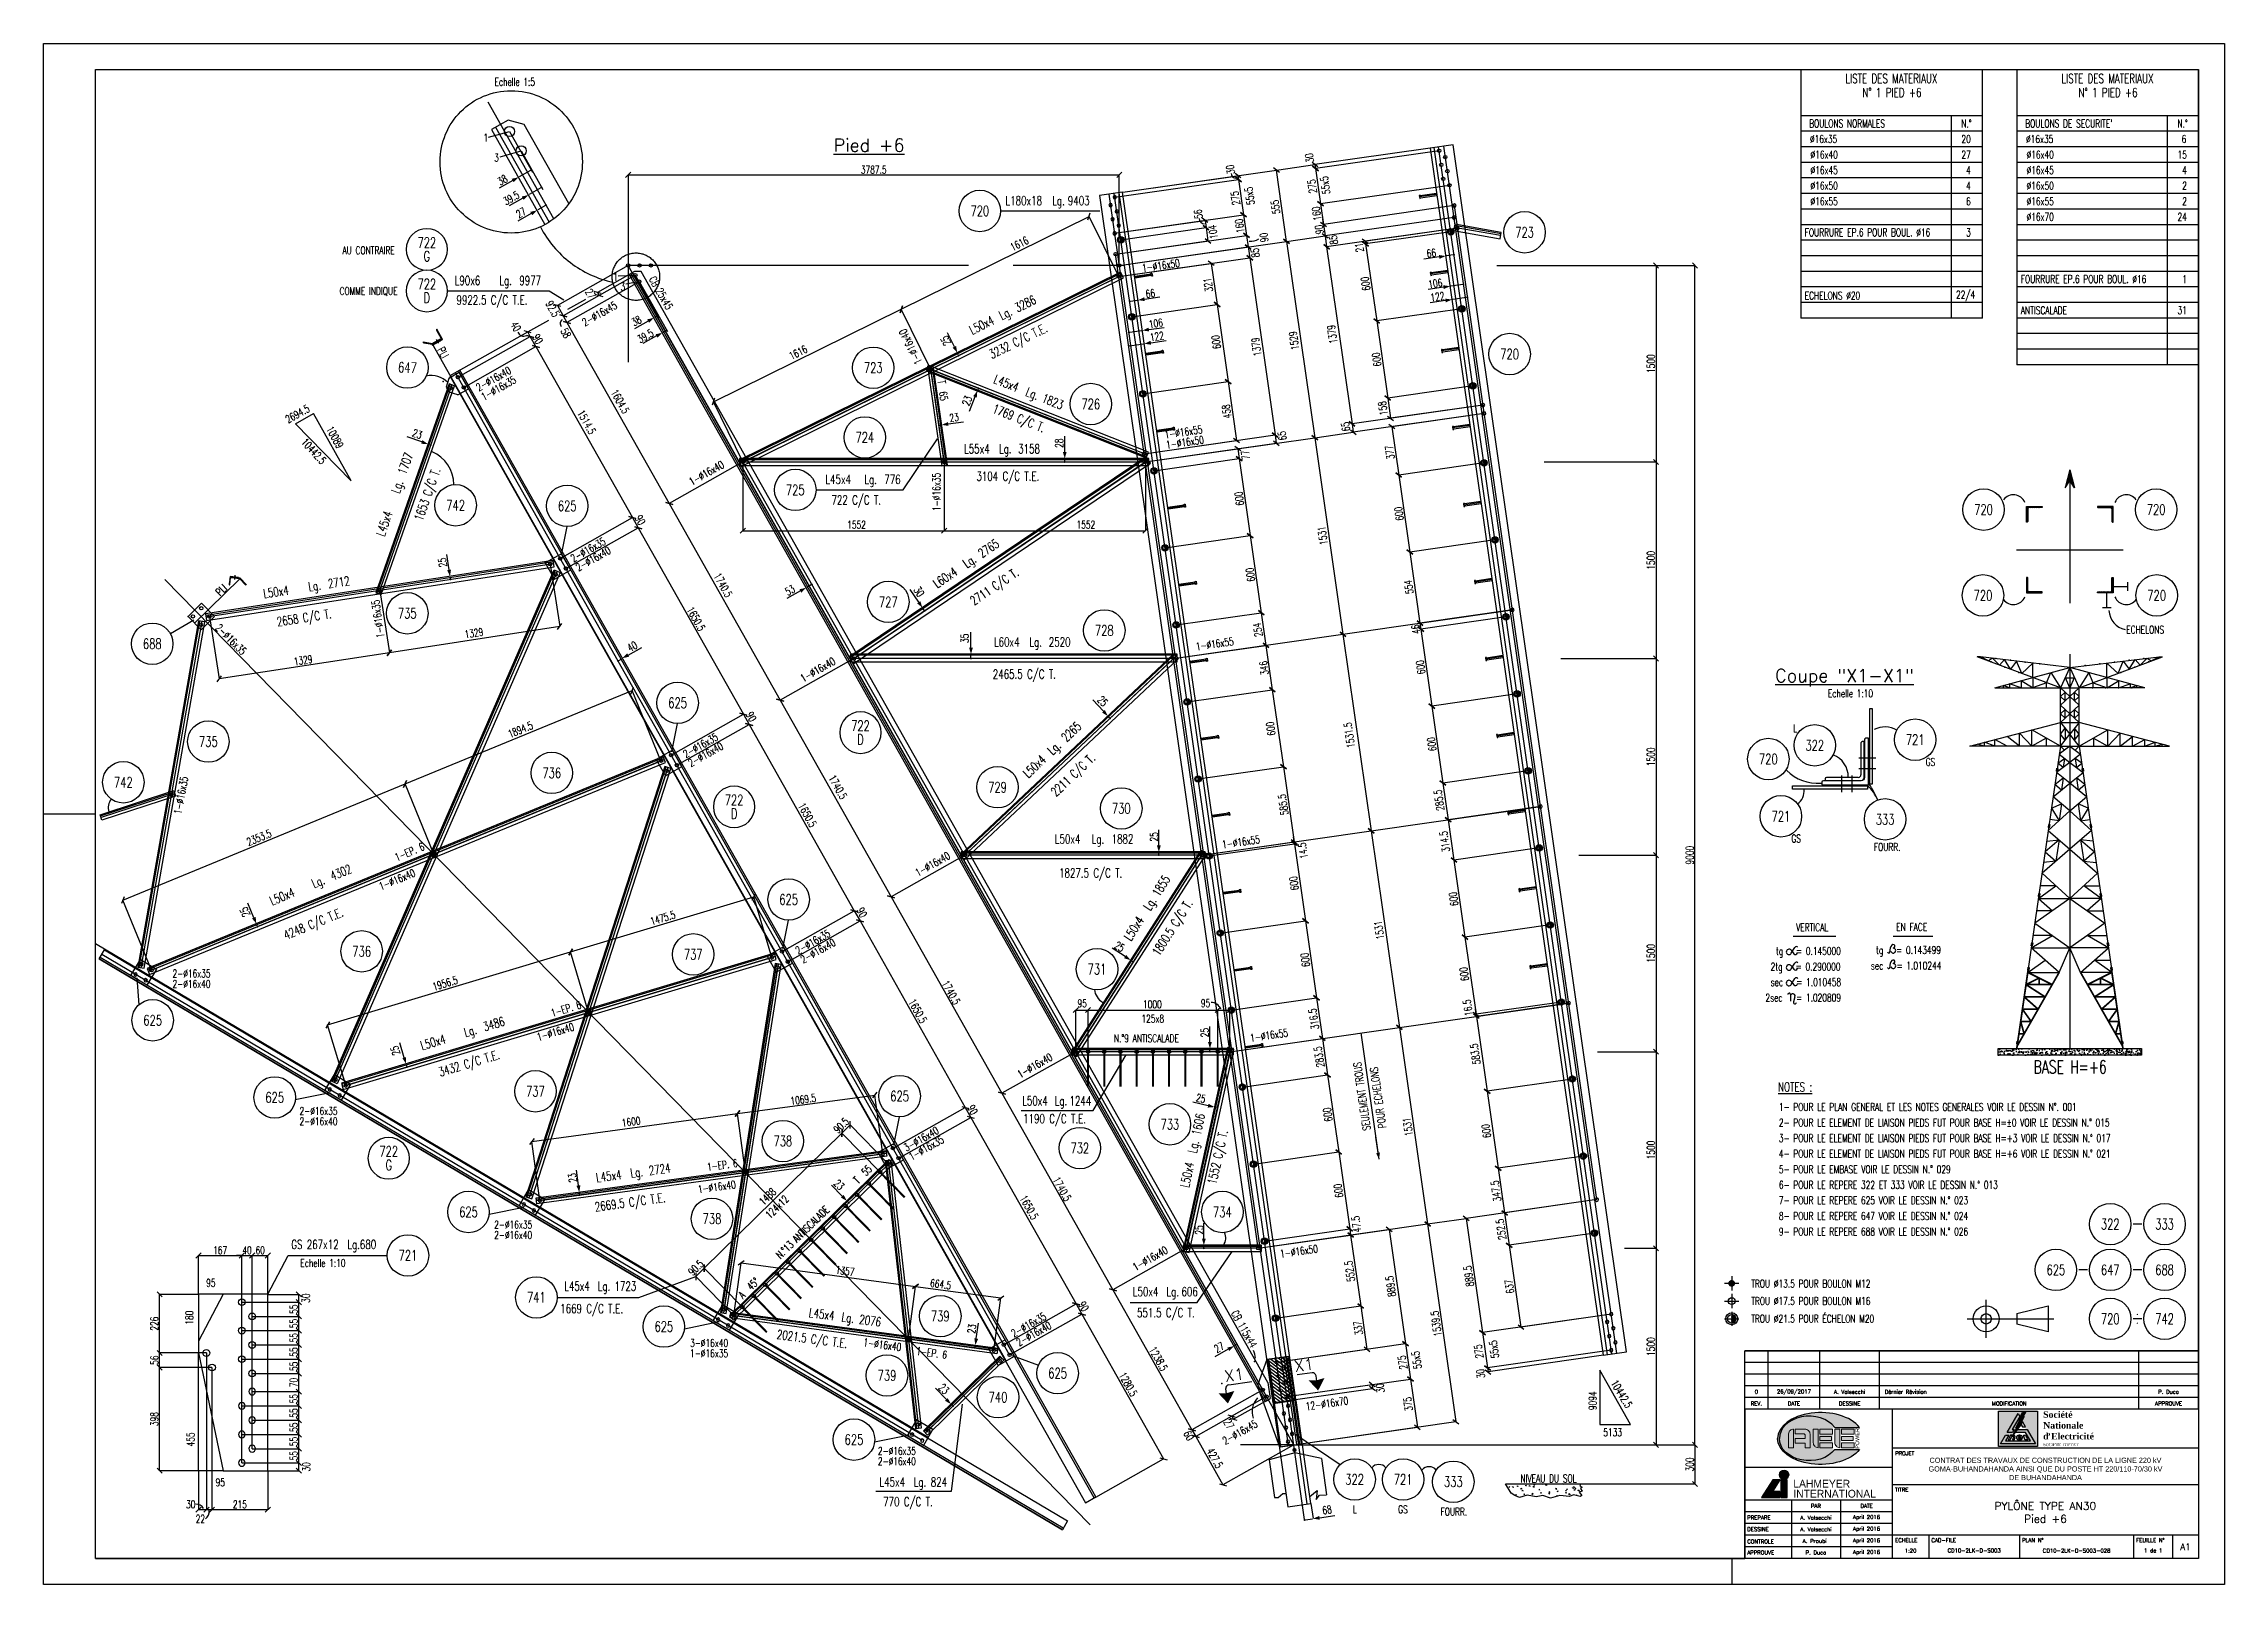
# Paper-space layout 'Layout1' of a CAD drawing. Extents: x 1581 to 2422, y 243 to 837.
# The model-space entities are those that its viewports show. They can reach past a viewport. Long polylines and large blocks are cut down to what shows.
import ezdxf
from ezdxf.enums import TextEntityAlignment as Align

# ---------------------------------------------------------------- set-up
doc = ezdxf.new("R2010")
doc.units = 0
doc.header["$LTSCALE"] = 200
doc.header["$MEASUREMENT"] = 0
doc.linetypes.add('DASHDOT', pattern=[1, 0.5, -0.25, 0, -0.25])
doc.linetypes.add('DASHED', pattern=[0.75, 0.5, -0.25])
doc.layers.get('0').update_dxf_attribs({"linetype": 'CONTINUOUS'})
doc.layers.get('DEFPOINTS').update_dxf_attribs({"linetype": 'CONTINUOUS'})
for name, color, linetype in [('035B', 7, 'CONTINUOUS'), ('ASSI', 3, 'CONTINUOUS'), ('BOLLINI_1', 7, 'CONTINUOUS'), ('BOLLINI_5', 7, 'CONTINUOUS'), ('Echelon', 3, 'CONTINUOUS'), ('FORI', 2, 'CONTINUOUS'), ('LINEA-MEDIA', 7, 'CONTINUOUS'), ('LINEA_ANG', 2, 'CONTINUOUS'), ('LINEE_PIASTRA', 2, 'CONTINUOUS'), ('LINEE_PIASTRE', 2, 'CONTINUOUS'), ('LM', 7, 'CONTINUOUS'), ('LS', 7, 'CONTINUOUS'), ('LSP', 3, 'CONTINUOUS'), ('MZ', 6, 'DASHDOT'), ('NOTATION', 2, 'CONTINUOUS'), ('PIASTRE', 5, 'CONTINUOUS'), ('PIEGA_C_3901_50', 2, 'CONTINUOUS'), ('QT_MAL', 7, 'CONTINUOUS'), ('QT_MPR', 7, 'CONTINUOUS'), ('QT_MSP', 7, 'CONTINUOUS'), ('SELLO', 7, 'CONTINUOUS'), ('SELLO-MODIFI', 7, 'CONTINUOUS'), ('SEZIONI', 2, 'CONTINUOUS'), ('TESTI_A_P', 7, 'CONTINUOUS'), ('TRAT-Y', 7, 'DASHED')]:
    doc.layers.add(name, color=color, linetype=linetype)
doc.styles.add('ARIAL', font='arial.ttf')
doc.styles.add('MONO', font='romans.shx', dxfattribs={"width": 0.7})
doc.styles.add('QUOTE', font='ROMANS8.SHX', dxfattribs={"width": 0.7})
doc.styles.add('RD', font='ROMAND8.SHX', dxfattribs={"width": 0.7})
doc.styles.add('ROMANS', font='romans.shx', dxfattribs={"height": 2.5})
doc.styles.add('RQL', font='ROMANS8.SHX', dxfattribs={"width": 0.7})
doc.styles.add('RS', font='ROMANS8.shx', dxfattribs={"width": 0.7})
doc.styles.get("Standard").update_dxf_attribs({"font": 'ROMANS8.SHX', "width": 0.7})
doc.styles.add('SWIS', font='swissl.ttf')
doc.styles.add('TIMES', font='times.ttf')
doc.styles.add('TIMESNEGRITA', font='')
doc.styles.get('TIMESNEGRITA').set_extended_font_data('Times New Roman', bold=True)
doc.dimstyles.new('FRECCE1', dxfattribs={"dimtxt": 60, "dimasz": 6.66, "dimexe": 0, "dimexo": 0, "dimgap": 1, "dimtad": 1, "dimdec": 0, "dimzin": 0, "dimdsep": 46, "dimtxsty": 'RS', "dimblk1": 'QUOTP', "dimblk2": 'QUOTF', "dimsah": 1, "dimcen": 0, "dimclrd": 2, "dimclre": 2, "dimclrt": 7, "dimadec": 0, "dimazin": 0, "dimtfac": 1, "dimtdec": 0, "dimtix": 1, "dimtmove": 2, "dimatfit": 3, "dimldrblk": 'QUOTP', "dimfxl": 1, "dimtolj": 1, "dimtzin": 0, "dimarcsym": 0})
doc.dimstyles.new('FRECCE1_20', dxfattribs={"dimtxt": 60, "dimasz": 6.6667, "dimexe": 0, "dimexo": 0, "dimgap": 1, "dimtad": 1, "dimzin": 0, "dimdsep": 46, "dimtxsty": 'RS', "dimblk1": 'QUOTP', "dimblk2": 'QUOTF', "dimsah": 1, "dimcen": 0, "dimclrd": 2, "dimclre": 2, "dimclrt": 7, "dimadec": 0, "dimazin": 0, "dimtfac": 1, "dimtix": 1, "dimtmove": 2, "dimatfit": 3, "dimldrblk": 'QUOTP', "dimfxl": 1, "dimtolj": 1, "dimtzin": 0, "dimarcsym": 0})
doc.dimstyles.new('TRATTO_20', dxfattribs={"dimscale": 0, "dimtxt": 60, "dimasz": 40, "dimexe": 0, "dimexo": 0, "dimgap": 10, "dimtad": 1, "dimrnd": 0.5, "dimdsep": 46, "dimtxsty": 'RS', "dimblk1": 'OBLIQUE', "dimblk2": 'OBLIQUE', "dimsah": 1, "dimcen": 0.09, "dimclrd": 2, "dimclre": 2, "dimclrt": 7, "dimadec": 0, "dimazin": 0, "dimtfac": 1, "dimtix": 1, "dimtmove": 2, "dimatfit": 3, "dimfxl": 1, "dimtolj": 1, "dimtzin": 0, "dimarcsym": 0})
pattern_1 = [(135, (-148601.289, 239560.508), (-7.06554785, -7.06554785), [])]

psp = doc.layouts.get("Layout1")

# ---------------------------------------------------------------- texts
at = {"layer": 'SELLO', "color": 2, "style": 'ROMANS'}
for s, height, p in [('REV.', 1.5, (2241.53, 313.19)), ('DATE', 1.5, (2256.03, 313.19)), ('DESSINE', 1.5, (2277.53, 313.19)), ('MODIFICATION', 1.5, (2339.03, 313.19)), ('APPROUVE', 1.5, (2400.53, 313.19)), ('A. Valsecchi', 1.5, (2264.53, 269.19)), ('PAR', 1.5, (2264.53, 273.69)), ('April 2016', 1.5, (2284.03, 269.19)), ('DATE', 1.5, (2284.03, 273.69)), ('A. Valsecchi', 1.5, (2264.53, 264.69)), ('A. Proubi ', 1.5, (2264.53, 260.19)), ('April 2016', 1.5, (2284.03, 264.69)), ('April 2016', 1.5, (2284.03, 260.19)), ('P. Duca', 1.5, (2264.53, 255.69)), ('April 2016', 1.5, (2284.03, 255.69)), ('A1', 2.5, (2407.03, 257.94))]:
    psp.add_text(s, height=height, dxfattribs=at).set_placement(p, align=Align.MIDDLE)
for s, p in [('PROJET', (2295.03, 293.94)), ('TITRE', (2295.03, 279.94)), ('PREPARE', (2238.03, 269.19)), ('DESSINE', (2238.03, 264.69)), ('ECHELLE', (2295.03, 260.44)), ('CAD-FILE', (2309.03, 260.44)), ('PLAN N%%D', (2344.03, 260.44)), ('FEUILLE N%%D', (2388.03, 260.44)), ('APPROUVE', (2238.03, 255.69)), ('CONTROLE', (2238.03, 259.94))]:
    psp.add_text(s, height=1.5, dxfattribs=at).set_placement(p, align=Align.MIDDLE_LEFT)
for s, p in [('1:20', (2301.03, 255.69)), ('CD10-2LK-D-S003', (2325.53, 255.76)), ('1 de 1', (2394.53, 255.76))]:
    psp.add_text(s, height=1.5, dxfattribs=at).set_placement(p, align=Align.CENTER)
at = {"layer": 'SELLO', "color": 3, "style": 'ROMANS'}
psp.add_text('CD10-2LK-D-S003-028', height=1.5, dxfattribs=at).set_placement((2365.03, 255.69), align=Align.CENTER)
at = {"layer": 'SELLO', "attachment_point": 5}
for s, insert, char_height, style in [('{\\C2;CONTRAT DES TRAVAUX DE CONSTRUCTION DE LA LIGNE 220 kV GOMA-BUHANDAHANDA AINSI QUE DU POSTE HT 220/110-70/30 kV\\PDE BUHANDAHANDA}', (2353.03, 287.94), 2, 'ARIAL'), ('{\\C4;PYLÔNE TYPE AN30\\P\\C3;Pied +6}', (2353.03, 271.19), 3, 'ROMANS')]:
    psp.add_mtext_dynamic_manual_height_columns(s, width=118, gutter_width=12.5, heights=[0], dxfattribs=dict(at, insert=insert, char_height=char_height, style=style))
at = {"layer": 'SELLO-MODIFI', "color": 2, "style": 'ROMANS'}
for s, p in [('0', (2241.53, 317.69)), ('26/09/2017', (2256.03, 317.69)), ('A. Valsecchi', (2277.53, 317.69)), ('P. Duca', (2400.53, 317.69))]:
    psp.add_text(s, height=1.5, dxfattribs=at).set_placement(p, align=Align.MIDDLE)
psp.add_text('Dérnier Révision', height=1.5, dxfattribs=at).set_placement((2291.03, 317.69), align=Align.MIDDLE_LEFT)

msp = doc.modelspace()

# ---------------------------------------------------------------- texts
at = {"color": 7, "style": 'RS', "width": 0.7}
msp.add_text('ECHELONS', height=60, dxfattribs=at).set_placement((160025.335, -52110.182))
at = {"layer": '035B', "style": 'MONO', "width": 0.7}
for s, rotation, p in [('2694.5', 28.8267284, (145848.515, -50490.037)), ('10442.5', 312.6501114, (145944.9, -50638.496)), ('10089', 299.267556, (146139.137, -50532.206)), ('9094', 90, (155940.55, -58097.717)), ('10442.5', 301.002546, (156047.413, -57888.201))]:
    msp.add_text(s, height=60, rotation=rotation, dxfattribs=at).set_placement(p)
for s, p in [('5133', (155992.267, -58299.425)), ('L', (154060.712, -58892.167)), ('GS', (154409.603, -58892.167)), ('FOURR.', (154736.868, -58909.897))]:
    msp.add_text(s, height=60, dxfattribs=at).set_placement(p)
at = {"layer": 'LINEA-MEDIA', "style": 'RS', "width": 0.7}
for s, p in [('VERTICAL', (157479.216, -54405.398)), ('EN FACE', (158250.793, -54402.567)), ('2tg   = 0.290000', (157282.356, -54708.036)), ('tg   = 0.145000', (157323.828, -54588.034)), ('sec   = 1.010244', (158056.302, -54700.793)), ('tg   = 0.143499', (158096.129, -54580.791)), ('sec   = 1.010458', (157282.797, -54828.037)), ('2sec   = 1.020809', (157242.733, -54948.039))]:
    msp.add_text(s, height=60.0007, dxfattribs=at).set_placement(p)
at = {"layer": 'LM', "style": 'RD', "width": 0.7}
for s, p in [('LISTE DES MATERIAUX', (158214.025, -47830.41)), ('N%%D 1 PIED +6', (158217.94, -47938.412)), ('LISTE DES MATERIAUX', (159880.691, -47830.41)), ('N%%D 1 PIED +6', (159884.607, -47938.412))]:
    msp.add_text(s, height=69.993, dxfattribs=at).set_placement(p, align=Align.MIDDLE)
at = {"layer": 'LM', "style": 'RS', "width": 0.7}
for s, p in [('1- POUR LE PLAN GENERAL ET LES NOTES GENERALES VOIR LE DESSIN N%%D. 001', (157346.191, -55790.97)), ('2- POUR LE ELEMENT DE LIAISON PIEDS FUT POUR BASE H=%%P0 VOIR LE DESSIN N.° 015', (157346.191, -55910.97)), ('3- POUR LE ELEMENT DE LIAISON PIEDS FUT POUR BASE H=+3 VOIR LE DESSIN N.° 017', (157346.191, -56030.97)), ('4- POUR LE ELEMENT DE LIAISON PIEDS FUT POUR BASE H=+6 VOIR LE DESSIN N.° 021', (157346.191, -56150.97)), ('5- POUR LE EMBASE VOIR LE DESSIN N.° 029', (157346.191, -56270.97)), ('6- POUR LE REPERE 322 ET 333 VOIR LE DESSIN N.° 013', (157346.191, -56390.97)), ('7- POUR LE REPERE 625 VOIR LE DESSIN N.° 023', (157346.191, -56510.97)), ('8- POUR LE REPERE 647 VOIR LE DESSIN N.° 024', (157346.191, -56630.97)), ('9- POUR LE REPERE 688 VOIR LE DESSIN N.° 026', (157346.191, -56750.97))]:
    msp.add_text(s, height=60, dxfattribs=at).set_placement(p)
at = {"layer": 'LM', "linetype": 'ByBlock', "style": 'RS', "width": 0.7}
for s, p in [('TROU %%C13.5 POUR BOULON M12', (157132.662, -57152.656)), ('TROU %%C21.5 POUR ÉCHELON M20', (157132.674, -57423.264)), ('TROU %%C17.5 POUR BOULON M16', (157132.7, -57286.438))]:
    msp.add_text(s, height=60, dxfattribs=at).set_placement(p)
at = {"layer": 'LM', "char_height": 59.9916, "style": 'RD'}
for s, insert, attachment_point in [('BOULONS NORMALES', (157579.734, -48177.317), 4), ('N.°', (158832.728, -48177.317), 6), ("BOULONS DE SECURITE'", (159246.359, -48177.317), 4), ('N.°', (160499.394, -48177.317), 6)]:
    msp.add_mtext(s, dxfattribs=dict(at, insert=insert, attachment_point=attachment_point))
at = {"layer": 'LS', "color": 7, "style": 'RS', "width": 0.7}
for s, height, p in [('Echelle 1:5', 60, (147439.568, -47886.072)), ('∅16x35', 59.9916, (157585.889, -48327.336)), ('∅16x35', 59.9916, (159252.555, -48327.336)), ('∅16x40', 59.9916, (157590.099, -48447.262)), ('∅16x40', 59.9916, (159256.766, -48447.262)), ('∅16x45', 59.9916, (157590.099, -48567.262)), ('∅16x45', 59.9916, (159256.766, -48567.262)), ('∅16x50', 59.9916, (157590.099, -48687.229)), ('∅16x55', 59.9916, (157590.099, -48807.212)), ('∅16x50', 59.9916, (159256.766, -48687.229)), ('∅16x55', 59.9916, (159256.766, -48807.212)), ('∅16x70', 59.9916, (159256.766, -48927.229)), ('FOURRURE EP.6 POUR BOUL. %%C16', 59.9916, (157545.447, -49047.229)), ('FOURRURE EP.6 POUR BOUL. %%C16', 59.9916, (159212.113, -49407.195)), ('ECHELONS %%C20', 59.9916, (157545.447, -49533.879)), ('ANTISCALADE', 59.9916, (159212.113, -49647.178)), ('Echelle 1:10', 59.95316, (157723.692, -52601.555)), ('Echelle 1:10', 60, (145942.209, -56993.392)), ('NIVEAU DU SOL', 60, (155352.575, -58654.991))]:
    msp.add_text(s, height=height, dxfattribs=at).set_placement(p)
for s, height, p in [('20', 59.9916, (158826.439, -48327.279)), ('6', 59.992, (160488.895, -48327.336)), ('27', 59.9916, (158826.439, -48447.262)), ('15', 59.9916, (160493.105, -48447.262)), ('4', 59.992, (158826.439, -48567.262)), ('4', 59.992, (160493.105, -48567.262)), ('4', 59.992, (158826.439, -48687.229)), ('6', 59.992, (158826.439, -48807.212)), ('2', 59.992, (160493.105, -48687.246)), ('2', 59.992, (160493.105, -48807.229)), ('24', 59.9916, (160493.105, -48927.246)), ('3', 59.992, (158826.439, -49047.195)), ('1', 59.992, (160493.105, -49407.162)), ('22/4', 59.9916, (158859.993, -49527.145)), ('31', 59.9916, (160493.105, -49647.145))]:
    msp.add_text(s, height=height, dxfattribs=at).set_placement(p, align=Align.RIGHT)
at = {"layer": 'LS', "color": 3, "style": 'RD'}
for s, height, p in [('%%UPied +6', 100, (150328.577, -48341.961)), ('%%UCoupe "X1-X1"', 99.92194, (157851.729, -52450.376, -2507.55))]:
    msp.add_text(s, height=height, dxfattribs=at).set_placement(p, align=Align.MIDDLE)
at = {"layer": 'LS', "color": 7, "style": 'RS', "width": 0.7}
for rotation, p in [(299.4417133, (147043.523, -49943.205)), (44.3959869, (145332.67, -51774.879))]:
    msp.add_text('PLI', height=60, rotation=rotation, dxfattribs=at).set_placement(p, align=Align.MIDDLE)
at = {"layer": 'LS', "color": 2, "style": 'RS', "width": 0.7}
for p in [(145252.423, -57116.556), (145324.818, -58654.08)]:
    msp.add_text('95', height=60, dxfattribs=at).set_placement(p, align=Align.MIDDLE)
for s, p in [('180', (145085.77, -57384.91)), ('455', (145095.686, -58323.936))]:
    msp.add_text(s, height=60, rotation=90, dxfattribs=at).set_placement(p, align=Align.MIDDLE)
at = {"layer": 'LS', "color": 3, "style": 'RD'}
for rotation, p in [(8.1661393, (153145.857, -57827.426)), (8.1649027, (153684.139, -57750.189))]:
    msp.add_text('X1', height=88.8889, rotation=rotation, dxfattribs=at).set_placement(p, align=Align.MIDDLE)
at = {"layer": 'LS', "color": 7, "char_height": 60, "attachment_point": 5, "style": 'RS'}
for s, insert in [('\\A1;1', (147372.797, -48287.135)), ('\\A1;3', (147455.791, -48440.341)), ('\\A1;1', (148373.74, -49360.733)), ('\\A1;3', (148429.805, -49435.904))]:
    msp.add_mtext(s, dxfattribs=dict(at, insert=insert))
at = {"layer": 'LS', "color": 3, "insert": (159592.753, -55451.127), "char_height": 100, "attachment_point": 5, "style": 'RD'}
msp.add_mtext('BASE H=+6', dxfattribs=at)
at = {"layer": 'NOTATION', "color": 7, "style": 'RS', "width": 0.7}
msp.add_text('%%uNOTES :', height=70, dxfattribs=at).set_placement((157340.035, -55641.168))
at = {"layer": 'QT_MPR', "color": 7, "style": 'RS', "width": 0.7}
msp.add_text('N.°9 ANTISCALADE', height=60, dxfattribs=at).set_placement((152217.75, -55260.826))
for s, rotation, p in [('SEULEMENT TROUS', 98.1661567, (154198.264, -55936.76)), ('POUR ECHELONS', 98.1661567, (154318.178, -55919.553)), ('N.°13 ANTISCALADE', 44.3959869, (149645.619, -56935.553))]:
    msp.add_text(s, height=60, rotation=rotation, dxfattribs=at).set_placement(p)
at = {"layer": 'TESTI_A_P', "style": 'RS', "width": 0.7}
for s, height, p in [('AU CONTRAIRE', 59.9985, (146267.432, -49184.916)), ('COMME INDIQUE', 59.9985, (146245.404, -49499.191)), ('L', 59.953, (157456.334, -52871.307)), ('GS', 59.9532, (158478.097, -53129.899)), ('GS', 59.9532, (157442.715, -53720.339)), ('FOURR.', 59.9532, (158079.29, -53785.682))]:
    msp.add_text(s, height=height, dxfattribs=at).set_placement(p)

# ---------------------------------------------------------------- blocks, each defined once
blk = doc.blocks.new('LOGO SNEL')
at = {"layer": 'SELLO'}
h = blk.add_hatch(color=170, dxfattribs=at)
h.paths.add_polyline_path([(-18.08, -6.8), (-3.08, -6.8), (-3.08, 6.8), (-18.08, 6.8)])
h.paths.add_polyline_path([(-8.86, 2.83), (-7.65, 0.74), (-10.06, 0.74)], flags=16)
h.paths.add_polyline_path([(-8.27, 4.7), (-10.07, 1.41), (-9.68, 1.41), (-7.02, -0.35), (-3.86, -5.82), (-17.3, -5.82), (-15.41, -2.54), (-12.57, -2.54), (-12.42, -2.33), (-11.14, 0.17), (-11.49, 0.35), (-10.07, 3.14), (-10.42, 3.31), (-8.86, 6.38), (-7.61, 6.48), (-8.59, 4.7)], flags=16)
h.paths.add_polyline_path([(-9.95, 4.72), (-12.88, -0.35), (-12.1, -0.35), (-12.73, -1.44), (-14.78, -1.44), (-10.58, 5.82)], flags=16)
h.paths.add_polyline_path([(-7.7, -2.54), (-6.81, -4.26), (-7.9, -4.26), (-8.53, -2.54)], flags=0)
h.paths.add_polyline_path([(-9.19, -4.51), (-11.78, -3.9), (-10.37, -2.05), (-7.58, -3.71), (-8.86, -3.71)], flags=0)
h.paths.add_polyline_path([(-10.44, -3.23), (-10.43, -3.2), (-10.38, -3.1), (-10.29, -3.02), (-10.23, -2.99), (-10.12, -2.96), (-9.99, -2.95), (-9.92, -2.95), (-8.55, -3.23)], flags=0)
h.paths.add_polyline_path([(-11.93, -4.26), (-12.71, -4.26), (-14.36, -4.26), (-12.45, -2.78, -0.85835), (-11.72, -3.03)], flags=0)
h = blk.add_hatch(color=50, dxfattribs=at)
h.paths.add_polyline_path([(-14.78, -1.44), (-12.73, -1.44), (-12.1, -0.35), (-12.88, -0.35), (-9.95, 4.72), (-10.58, 5.82)])
h.paths.add_polyline_path([(-8.86, 2.83), (-9.49, 1.73), (-8.92, 0.74), (-7.65, 0.74)])
h.paths.add_polyline_path([(-10.97, -0.35), (-11.77, -1.44), (-7.65, -1.44), (-5.76, -4.72), (-15.41, -4.72), (-14.14, -2.54), (-15.41, -2.54), (-17.3, -5.82), (-3.86, -5.82), (-7.02, -0.35)])
h.paths.add_polyline_path([(-7.7, -2.54), (-8.53, -2.54), (-7.9, -4.26), (-6.81, -4.26)], flags=17)
h.paths.add_polyline_path([(-8.95, -3.05), (-9.01, -2.95), (-9.07, -2.87), (-9.15, -2.79), (-9.23, -2.73), (-9.31, -2.68), (-9.41, -2.64), (-9.52, -2.6), (-9.63, -2.57), (-9.76, -2.55), (-9.89, -2.54), (-10.03, -2.54), (-10.11, -2.54), (-10.24, -2.55), (-10.37, -2.56), (-10.49, -2.59), (-10.6, -2.62), (-10.7, -2.66), (-10.79, -2.71), (-10.87, -2.76), (-10.9, -2.79), (-10.99, -2.87), (-11.05, -2.95), (-11.11, -3.05), (-11.14, -3.16), (-11.17, -3.27), (-11.17, -3.4), (-11.17, -3.44), (-11.16, -3.56), (-11.13, -3.67), (-11.09, -3.78), (-11.03, -3.87), (-10.96, -3.96), (-10.87, -4.03), (-10.83, -4.06), (-10.74, -4.11), (-10.64, -4.16), (-10.54, -4.19), (-10.42, -4.22), (-10.3, -4.24), (-10.17, -4.25), (-10.03, -4.26), (-9.92, -4.25), (-9.78, -4.25), (-9.66, -4.23), (-9.54, -4.21), (-9.43, -4.19), (-9.33, -4.15), (-9.24, -4.12), (-9.14, -4.06), (-9.04, -3.99), (-8.97, -3.91), (-8.91, -3.81), (-8.86, -3.71), (-9.62, -3.71), (-9.8, -3.82), (-10.04, -3.84), (-10.27, -3.79), (-10.38, -3.67), (-10.41, -3.52), (-8.85, -3.52), (-8.86, -3.38), (-8.88, -3.26), (-8.91, -3.15)], flags=17)
h.paths.add_polyline_path([(-9.59, -3.23), (-10.45, -3.23), (-10.38, -3.1), (-10.27, -3), (-10.12, -2.96), (-9.95, -2.95), (-9.73, -2.99), (-9.62, -3.12)], flags=16)
h.paths.add_polyline_path([(-12.35, -3.38), (-12.71, -4.26), (-11.93, -4.26), (-11.72, -3.03, 0.387199), (-12, -2.58, 0.188481), (-12.93, -2.68), (-12.87, -2.54), (-13.47, -2.54), (-14.36, -4.26), (-13.57, -4.26), (-13.09, -3.08, -0.304428), (-12.73, -2.84), (-12.72, -2.84, -0.53324)], flags=17)
blk.add_hatch(color=10, dxfattribs=at).paths.add_polyline_path([(-11.14, 0.17), (-11.49, 0.35), (-10.07, 3.14), (-10.42, 3.31), (-8.86, 6.38), (-7.61, 6.48), (-8.59, 4.7), (-8.27, 4.7), (-10.07, 1.41), (-9.68, 1.41), (-12.42, -2.33)])
at = {"layer": 'SELLO', "color": 170}
blk.add_lwpolyline([(-18.08, 6.8), (-3.08, 6.8), (-3.08, -6.8), (-18.08, -6.8)], close=True, dxfattribs=at)
at = {"layer": 'SELLO', "color": 50}
for points in [[(-14.78, -1.44), (-10.58, 5.82), (-9.95, 4.72), (-12.88, -0.35), (-12.1, -0.35), (-12.73, -1.44)], [(-8.92, 0.74), (-7.65, 0.74), (-8.86, 2.83), (-9.49, 1.73)], [(-10.9, -2.79), (-10.99, -2.87), (-11.05, -2.95), (-11.11, -3.05), (-11.14, -3.16), (-11.17, -3.27), (-11.17, -3.4), (-11.17, -3.44), (-11.16, -3.56), (-11.13, -3.67), (-11.09, -3.78), (-11.03, -3.87), (-10.96, -3.96), (-10.87, -4.03), (-10.83, -4.06), (-10.74, -4.11), (-10.64, -4.16), (-10.54, -4.19), (-10.42, -4.22), (-10.3, -4.24), (-10.17, -4.25), (-10.03, -4.26), (-9.92, -4.25), (-9.78, -4.25), (-9.66, -4.23), (-9.54, -4.21), (-9.43, -4.19), (-9.33, -4.15), (-9.24, -4.12), (-9.14, -4.06), (-9.04, -3.99), (-8.97, -3.91), (-8.91, -3.81), (-8.86, -3.71), (-9.65, -3.71), (-9.67, -3.74), (-9.77, -3.8), (-9.86, -3.83), (-9.99, -3.84), (-10.08, -3.83), (-10.2, -3.81), (-10.29, -3.77), (-10.3, -3.76), (-10.38, -3.67), (-10.41, -3.52), (-8.85, -3.52), (-8.86, -3.38), (-8.88, -3.26), (-8.91, -3.15), (-8.95, -3.05), (-9.01, -2.95), (-9.07, -2.87), (-9.15, -2.79), (-9.23, -2.73), (-9.31, -2.68), (-9.41, -2.64), (-9.52, -2.6), (-9.63, -2.57), (-9.76, -2.55), (-9.89, -2.54), (-10.03, -2.54), (-10.11, -2.54), (-10.24, -2.55), (-10.37, -2.56), (-10.49, -2.59), (-10.6, -2.62), (-10.7, -2.66), (-10.79, -2.71), (-10.87, -2.76)], [(-9.99, -2.95), (-10.12, -2.96), (-10.23, -2.99), (-10.29, -3.02), (-10.38, -3.1), (-10.43, -3.2), (-10.44, -3.23), (-9.59, -3.23), (-9.62, -3.12), (-9.7, -3.03), (-9.71, -3.02), (-9.8, -2.97), (-9.92, -2.95)], [(-6.81, -4.26), (-7.9, -4.26), (-8.53, -2.54), (-7.7, -2.54)]]:
    blk.add_lwpolyline(points, close=True, dxfattribs=at)
at = {"layer": 'SELLO', "color": 10}
blk.add_lwpolyline([(-11.14, 0.17), (-11.49, 0.35), (-10.07, 3.14), (-10.42, 3.31), (-8.86, 6.38), (-7.61, 6.48), (-8.59, 4.7), (-8.27, 4.7), (-10.07, 1.41), (-9.68, 1.41), (-12.42, -2.33)], close=True, dxfattribs=at)
at = {"layer": 'SELLO', "color": 50}
blk.add_lwpolyline([(-10.97, -0.35), (-7.02, -0.35), (-3.86, -5.82), (-17.3, -5.82), (-15.41, -2.54), (-14.14, -2.54), (-15.41, -4.72), (-5.76, -4.72), (-7.65, -1.44), (-11.77, -1.44)], dxfattribs=at)
blk.add_lwpolyline([(-12.73, -2.84), (-12.72, -2.84, -0.53324), (-12.35, -3.38), (-12.71, -4.26), (-11.93, -4.26), (-11.72, -3.03, 0.387199), (-12, -2.58, 0.188481), (-12.93, -2.68), (-12.87, -2.54), (-13.47, -2.54), (-14.36, -4.26), (-13.57, -4.26), (-13.09, -3.08, -0.304428)], format="xyb", close=True, dxfattribs=at)
at = {"layer": 'SELLO'}
for s, height, style, p in [('SOCIETE  D ETAT', 1.0938, 'TIMES', (-0.9, -6.16)), (',', 2.5, 'TIMESNEGRITA', (1, -1.03)), (',', 1.09, 'TIMES', (7.74, -5.24))]:
    blk.add_text(s, height=height, dxfattribs=dict(at, style=style)).set_placement(p, align=Align.MIDDLE_LEFT)
at = {"layer": 'SELLO', "insert": (-0.9, 1.28), "char_height": 2.5, "width": 21.0938, "attachment_point": 4, "style": 'TIMESNEGRITA'}
blk.add_mtext('Société\\PNationale\\Pd Electricité', dxfattribs=at)
blk = doc.blocks.new('LOGO LAHMEYER')
at = {"layer": 'SELLO', "true_color": 0x231f20}
h = blk.add_hatch(color=250, dxfattribs=at)
h.dxf.hatch_style = 1
h.paths.add_polyline_path([(-14.55, -5.31), (-12.12, -5.31), (-12.12, 1.57), (-14.55, 1.57)])
h.paths.add_polyline_path([(-14.98, -5.31), (-14.98, -2.89), (-17.59, -2.89), (-14.81, 1.57), (-17.67, 1.57), (-21.98, -5.31)])
at = {"layer": 'SELLO', "true_color": 0xee1c25}
h = blk.add_hatch(color=240, dxfattribs=at)
h.dxf.hatch_style = 1
edge = h.paths.add_edge_path()
edge.add_arc((-13.33, 3.51), 1.8, 0, 360)
at = {"layer": 'SELLO', "color": 250, "true_color": 0x231f20}
for points in [[(-14.98, -5.31), (-14.98, -2.89), (-17.59, -2.89), (-14.81, 1.57), (-17.67, 1.57), (-21.98, -5.31)], [(-14.55, -5.31), (-12.12, -5.31), (-12.12, 1.57), (-14.55, 1.57)]]:
    blk.add_lwpolyline(points, close=True, dxfattribs=at)
at = {"layer": 'SELLO', "color": 240, "true_color": 0xee1c25}
blk.add_circle((-13.33, 3.51), 1.8, dxfattribs=at)
at = {"layer": 'SELLO', "color": 250, "true_color": 0x231f20, "style": 'ARIAL', "width": 0.95}
blk.add_text('LAHMEYER', height=3, dxfattribs=at).set_placement((-9.74, 1.57), align=Align.TOP_LEFT)
blk.add_text('INTERNATIONAL', height=3, dxfattribs=at).set_placement((-9.74, -6.2), align=Align.BOTTOM_LEFT)
blk = doc.blocks.new('LOGO AEE')
at = {"layer": 'SELLO', "true_color": 0x2e4894}
h = blk.add_hatch(color=167, dxfattribs=at)
h.dxf.hatch_style = 1
edge = h.paths.add_edge_path()
edge.add_ellipse((0.8, 0), major_axis=(-16.61, 0), ratio=0.602151, start_angle=205.37693, end_angle=360)
edge.add_ellipse((0.8, 0), major_axis=(-16.61, 0), ratio=0.602151, start_angle=0, end_angle=154.62307)
edge.add_line((15.81, -4.29), (6.23, -4.29))
edge.add_ellipse((-3.66, 0), major_axis=(-11.43, 0), ratio=0.75, start_angle=0, end_angle=150, ccw=False)
edge.add_ellipse((-3.66, 0), major_axis=(-11.43, 0), ratio=0.75, start_angle=210, end_angle=360, ccw=False)
edge.add_line((6.23, 4.29), (15.81, 4.29))
at = {"layer": 'SELLO', "lineweight": 0, "true_color": 0x615b56}
h = blk.add_hatch(color=251, dxfattribs=at)
h.dxf.hatch_style = 1
h.paths.add_polyline_path([(13.74, 3.57), (8.83, 3.57), (8.83, 1.68), (13.74, 1.68)])
h.paths.add_polyline_path([(8.18, 3.57), (6.3, 3.57), (6.3, -1.63), (6.32, -1.93), (6.41, -2.33), (6.59, -2.68), (6.85, -3.01), (7.04, -3.19), (7.39, -3.4), (7.77, -3.53), (8.18, -3.57)])
h.paths.add_polyline_path([(13.33, 0.77), (8.83, 0.77), (8.83, -0.76), (13.33, -0.76)])
h.paths.add_polyline_path([(13.74, -1.73), (8.83, -1.73), (8.83, -3.57), (13.74, -3.57)])
h.paths.add_polyline_path([(5.41, 3.57), (0.49, 3.57), (0.49, 1.68), (5.41, 1.68)])
h.paths.add_polyline_path([(-0.15, 3.57), (-2.03, 3.57), (-2.03, -1.63), (-2.01, -1.93), (-1.91, -2.33), (-1.74, -2.68), (-1.48, -3.01), (-1.29, -3.19), (-0.94, -3.4), (-0.56, -3.53), (-0.15, -3.57)])
h.paths.add_polyline_path([(5, 0.77), (0.49, 0.77), (0.49, -0.76), (5, -0.76)])
h.paths.add_polyline_path([(5.41, -1.73), (0.49, -1.73), (0.49, -3.57), (5.41, -3.57)])
h.paths.add_polyline_path([(-9.67, 3.57), (-9.93, 3.56), (-10.33, 3.47), (-10.69, 3.29), (-11.01, 3.04), (-11.17, 2.88), (-11.38, 2.54), (-11.51, 2.15), (-11.55, 1.73), (-11.55, -3.57), (-9.67, -3.57)])
h.paths.add_polyline_path([(-5.34, 3.57), (-9.04, 3.57), (-9.04, 1.73), (-5.77, 1.73), (-5.59, 1.73), (-5.26, 1.56), (-5.2, 1.45), (-5.13, 1.02), (-5.13, -0.02), (-9.04, -0.02), (-9.04, -1.84), (-5.13, -1.84), (-5.13, -3.57), (-3.3, -3.57), (-3.3, 1.73), (-3.31, 1.99), (-3.41, 2.38), (-3.61, 2.73), (-3.89, 3.04), (-4.15, 3.25), (-4.51, 3.43), (-4.91, 3.54)])
at = {"layer": 'SELLO', "color": 251, "lineweight": 0, "true_color": 0x615b56}
for points in [[(-9.67, 3.57), (-9.93, 3.56), (-10.33, 3.47), (-10.69, 3.29), (-11.01, 3.04), (-11.17, 2.88), (-11.38, 2.54), (-11.51, 2.15), (-11.55, 1.73), (-11.55, -3.57), (-9.67, -3.57)], [(-5.34, 3.57), (-9.04, 3.57), (-9.04, 1.73), (-5.77, 1.73), (-5.59, 1.73), (-5.26, 1.56), (-5.2, 1.45), (-5.13, 1.02), (-5.13, -0.02), (-9.04, -0.02), (-9.04, -1.84), (-5.13, -1.84), (-5.13, -3.57), (-3.3, -3.57), (-3.3, 1.73), (-3.31, 1.99), (-3.41, 2.38), (-3.61, 2.73), (-3.89, 3.04), (-4.15, 3.25), (-4.51, 3.43), (-4.91, 3.54)], [(-0.15, 3.57), (-2.03, 3.57), (-2.03, -1.63), (-2.01, -1.93), (-1.91, -2.33), (-1.74, -2.68), (-1.48, -3.01), (-1.29, -3.19), (-0.94, -3.4), (-0.56, -3.53), (-0.15, -3.57)], [(5.41, 3.57), (0.49, 3.57), (0.49, 1.68), (5.41, 1.68)], [(5, 0.77), (0.49, 0.77), (0.49, -0.76), (5, -0.76)], [(8.18, 3.57), (6.3, 3.57), (6.3, -1.63), (6.32, -1.93), (6.41, -2.33), (6.59, -2.68), (6.85, -3.01), (7.04, -3.19), (7.39, -3.4), (7.77, -3.53), (8.18, -3.57)], [(13.74, 3.57), (8.83, 3.57), (8.83, 1.68), (13.74, 1.68)], [(13.33, 0.77), (8.83, 0.77), (8.83, -0.76), (13.33, -0.76)], [(5.41, -1.73), (0.49, -1.73), (0.49, -3.57), (5.41, -3.57)], [(13.74, -1.73), (8.83, -1.73), (8.83, -3.57), (13.74, -3.57)]]:
    blk.add_lwpolyline(points, close=True, dxfattribs=at)
at = {"layer": 'SELLO', "color": 167, "true_color": 0x2e4894}
for points in [[(6.23, 4.29), (15.81, 4.29)], [(6.23, -4.29), (15.81, -4.29)]]:
    blk.add_lwpolyline(points, dxfattribs=at)
for centre, major_axis, ratio, start_param in [((0.8, 0), (-16.61, 0), 0.602151, 3.584504), ((-3.66, 0), (-11.43, 0), 0.75, 3.665191)]:
    blk.add_ellipse(centre, major_axis=major_axis, ratio=ratio, start_param=start_param, end_param=6.283185, dxfattribs=at)
at = {"layer": 'SELLO', "color": 167, "true_color": 0x2e4894, "extrusion": (0, 0, -1)}
for centre, major_axis, ratio, start_param in [((-3.66, 0), (-11.43, 0), 0.75, 3.665191), ((0.8, 0), (-16.61, 0), 0.602151, 3.584504)]:
    blk.add_ellipse(centre, major_axis=major_axis, ratio=ratio, start_param=start_param, end_param=6.283185, dxfattribs=at)
at = {"layer": 'SELLO', "color": 13, "true_color": 0xd3505e, "style": 'SWIS'}
blk.add_text('POWER', height=1.5, rotation=90, dxfattribs=at).set_placement((14.91, 0), align=Align.MIDDLE)
blk = doc.blocks.new('16')
blk.add_circle((0, 0), 1)
blk = doc.blocks.new('ASSE98')
blk.add_line((0, 0), (1, 0))
at = {"color": 7, "style": 'QUOTE', "width": 0.5, "flags": 1}
for tag, p in [('TI', (1.3831, 6.8273)), ('DI_S', (1.3831, 6.4218)), ('D_S', (1.3831, 6.0209)), ('E_S', (1.3831, 5.6806)), ('NFORI', (1.3645, 5.2979)), ('ALAR', (1.3635, 4.9325)), ('FAM', (1.3775, 4.5465)), ('ALA', (1.3831, 4.1926)), ('DISP2', (1.3831, 3.8497)), ('DISP1', (1.3831, 3.5069)), ('PINZAF', (1.3831, 3.164)), ('PINZAI', (1.3831, 2.8211)), ('TRP', (1.3831, 2.4783)), ('NP', (1.3831, 2.1354)), ('SV', (1.3831, 1.7926)), ('PESO', (1.3831, 1.4497)), ('QUA', (1.3831, 1.1069)), ('LUN', (1.3831, 0.764)), ('PROF', (1.3831, 0.4211)), ('POS', (1.3831, 0.0783))]:
    blk.add_attdef(tag, p, '', height=0.2, dxfattribs=at)
at = {"color": 7, "flags": 1}
for tag, p in [('LAV1', (3.0743, 6.8285)), ('LAV2', (3.0743, 6.4951)), ('LAV3', (3.0743, 6.1618)), ('LAV4', (3.0743, 5.8285)), ('LAV5', (3.0743, 5.4951)), ('LAV6', (3.0743, 5.1618)), ('LAV7', (3.0743, 4.8285)), ('LAV8', (3.0743, 4.4951)), ('LAV9', (3.0743, 4.1618)), ('LAV10', (3.0743, 3.8285))]:
    blk.add_attdef(tag, p, '', height=0.2, dxfattribs=at)
blk = doc.blocks.new('MRKR_98')
blk.add_point((0, 0))
at = {"color": 7, "style": 'QUOTE', "width": 0.5, "flags": 1}
for tag, p in [('AUX2', (3.71, 4.93)), ('NFORI', (3.72, 5.3)), ('TI', (3.73, 6.83)), ('AUX1', (3.73, 4.19)), ('DI_S', (3.73, 6.42)), ('D_S', (3.73, 6.02)), ('E_S', (3.73, 5.68)), ('FAM', (3.73, 4.55)), ('COMMESSA', (3.73, 3.85)), ('MD', (3.73, 3.51)), ('MP', (3.73, 3.16)), ('LARGHEZZA', (3.73, 2.82)), ('SPESSORE', (3.73, 2.48)), ('NP', (3.73, 2.14)), ('SV', (3.73, 1.79)), ('PESO', (3.73, 1.45)), ('QUA', (3.73, 1.11)), ('LUN', (3.73, 0.76)), ('PROF', (3.73, 0.42)), ('POS', (3.73, 0.08))]:
    blk.add_attdef(tag, p, '', height=0.2, dxfattribs=at)
at = {"color": 7, "flags": 1}
for tag, p in [('LAV1', (5.26, 6.88)), ('LAV2', (5.26, 6.55)), ('LAV3', (5.26, 6.21)), ('LAV4', (5.26, 5.88)), ('LAV5', (5.26, 5.55)), ('LAV6', (5.26, 5.21)), ('LAV7', (5.26, 4.88)), ('LAV8', (5.26, 4.55)), ('LAV9', (5.26, 4.21)), ('LAV10', (5.26, 3.88))]:
    blk.add_attdef(tag, p, '', height=0.2, dxfattribs=at)
blk = doc.blocks.new('_OBLIQUE')
at = {"color": 0, "linetype": 'ByBlock'}
blk.add_line((-0.5, -0.5), (0.5, 0.5), dxfattribs=at)
blk = doc.blocks.new('*D31')
at = {"layer": 'DEFPOINTS', "color": 0, "transparency": 16777216}
for p in [(152259, -49272), (153767, -50600), (152460, -50787)]:
    blk.add_point(p, dxfattribs=at)
at = {"layer": 'QT_MPR', "color": 2, "lineweight": -2, "transparency": 16777216}
for p, q in [((152259, -49272), (153549, -49086)), ((153549, -49086), (153767, -50600)), ((152460, -50787), (153767, -50600))]:
    blk.add_line(p, q, dxfattribs=at)
at = {"layer": 'QT_MPR', "color": 2, "lineweight": -2, "transparency": 16777216, "xscale": 40, "yscale": 40, "zscale": 40}
for p, rotation in [((153549, -49086), 98.16615670567593), ((153767, -50600), 278.166156705676)]:
    blk.add_blockref('_OBLIQUE', p, dxfattribs=dict(at, rotation=rotation))
at = {"layer": 'QT_MPR', "color": 7, "transparency": 16777216, "insert": (153606, -49851), "char_height": 60, "attachment_point": 5, "rotation": 98.1662, "style": 'RS'}
blk.add_mtext('\\A1;1529', dxfattribs=at)
blk = doc.blocks.new('*D33')
at = {"layer": 'DEFPOINTS', "color": 0, "transparency": 16777216}
for p in [(152460, -50787), (153984, -52115), (152677, -52303)]:
    blk.add_point(p, dxfattribs=at)
at = {"layer": 'QT_MPR', "color": 2, "lineweight": -2, "transparency": 16777216}
for p, q in [((152460, -50787), (153767, -50600)), ((153767, -50600), (153984, -52115)), ((152677, -52303), (153984, -52115))]:
    blk.add_line(p, q, dxfattribs=at)
at = {"layer": 'QT_MPR', "color": 2, "lineweight": -2, "transparency": 16777216, "xscale": 40, "yscale": 40, "zscale": 40}
for p, rotation in [((153767, -50600), 98.16615670567593), ((153984, -52115), 278.166156705676)]:
    blk.add_blockref('_OBLIQUE', p, dxfattribs=dict(at, rotation=rotation))
at = {"layer": 'QT_MPR', "color": 7, "transparency": 16777216, "insert": (153827, -51355), "char_height": 60, "attachment_point": 5, "rotation": 98.1662, "style": 'RS'}
blk.add_mtext('\\A1;1531', dxfattribs=at)
blk = doc.blocks.new('*D35')
at = {"layer": 'DEFPOINTS', "color": 0, "transparency": 16777216}
for p in [(152677, -52303), (154202, -53631), (152895, -53819)]:
    blk.add_point(p, dxfattribs=at)
at = {"layer": 'QT_MPR', "color": 2, "lineweight": -2, "transparency": 16777216}
for p, q in [((152677, -52303), (153984, -52115)), ((153984, -52115), (154202, -53631)), ((152895, -53819), (154202, -53631))]:
    blk.add_line(p, q, dxfattribs=at)
at = {"layer": 'QT_MPR', "color": 2, "lineweight": -2, "transparency": 16777216, "xscale": 40, "yscale": 40, "zscale": 40}
for p, rotation in [((153984, -52115), 98.16615670567593), ((154202, -53631), 278.166156705676)]:
    blk.add_blockref('_OBLIQUE', p, dxfattribs=dict(at, rotation=rotation))
at = {"layer": 'QT_MPR', "color": 7, "transparency": 16777216, "insert": (154033, -52894), "char_height": 60, "attachment_point": 5, "rotation": 98.1662, "style": 'RS'}
blk.add_mtext('\\A1;1531.5', dxfattribs=at)
blk = doc.blocks.new('*D34')
at = {"layer": 'DEFPOINTS', "color": 0, "transparency": 16777216}
for p in [(152895, -53819), (154419, -55147), (153112, -55334)]:
    blk.add_point(p, dxfattribs=at)
at = {"layer": 'QT_MPR', "color": 2, "lineweight": -2, "transparency": 16777216}
for p, q in [((152895, -53819), (154202, -53631)), ((154202, -53631), (154419, -55147)), ((153112, -55334), (154419, -55147))]:
    blk.add_line(p, q, dxfattribs=at)
at = {"layer": 'QT_MPR', "color": 2, "lineweight": -2, "transparency": 16777216, "xscale": 40, "yscale": 40, "zscale": 40}
for p, rotation in [((154202, -53631), 98.16615670567593), ((154419, -55147), 278.166156705676)]:
    blk.add_blockref('_OBLIQUE', p, dxfattribs=dict(at, rotation=rotation))
at = {"layer": 'QT_MPR', "color": 7, "transparency": 16777216, "insert": (154263, -54397), "char_height": 60, "attachment_point": 5, "rotation": 98.1662, "style": 'RS'}
blk.add_mtext('\\A1;1531', dxfattribs=at)
blk = doc.blocks.new('*D38')
at = {"layer": 'DEFPOINTS', "color": 0, "transparency": 16777216}
for p in [(153112, -55334), (154637, -56662), (153330, -56850)]:
    blk.add_point(p, dxfattribs=at)
at = {"layer": 'QT_MPR', "color": 2, "lineweight": -2, "transparency": 16777216}
for p, q in [((153112, -55334), (154419, -55147)), ((154419, -55147), (154637, -56662)), ((153330, -56850), (154637, -56662))]:
    blk.add_line(p, q, dxfattribs=at)
at = {"layer": 'QT_MPR', "color": 2, "lineweight": -2, "transparency": 16777216, "xscale": 40, "yscale": 40, "zscale": 40}
for p, rotation in [((154419, -55147), 98.16615670567593), ((154637, -56662), 278.166156705676)]:
    blk.add_blockref('_OBLIQUE', p, dxfattribs=dict(at, rotation=rotation))
at = {"layer": 'QT_MPR', "color": 7, "transparency": 16777216, "insert": (154484, -55913), "char_height": 60, "attachment_point": 5, "rotation": 98.1662, "style": 'RS'}
blk.add_mtext('\\A1;1531', dxfattribs=at)
blk = doc.blocks.new('*D37')
at = {"layer": 'DEFPOINTS', "color": 0, "transparency": 16777216}
for p in [(153330, -56850), (154855, -58186), (153604, -58366)]:
    blk.add_point(p, dxfattribs=at)
at = {"layer": 'QT_MPR', "color": 2, "lineweight": -2, "transparency": 16777216}
for p, q in [((153330, -56850), (154637, -56662)), ((154637, -56662), (154855, -58186)), ((153604, -58366), (154855, -58186))]:
    blk.add_line(p, q, dxfattribs=at)
at = {"layer": 'QT_MPR', "color": 2, "lineweight": -2, "transparency": 16777216, "xscale": 40, "yscale": 40, "zscale": 40}
for p, rotation in [((154637, -56662), 98.16615670567593), ((154855, -58186), 278.166156705676)]:
    blk.add_blockref('_OBLIQUE', p, dxfattribs=dict(at, rotation=rotation))
at = {"layer": 'QT_MPR', "color": 7, "transparency": 16777216, "insert": (154703, -57431), "char_height": 60, "attachment_point": 5, "rotation": 98.1662, "style": 'RS'}
blk.add_mtext('\\A1;1539.5', dxfattribs=at)
blk = doc.blocks.new('*D30')
at = {"layer": 'DEFPOINTS', "color": 0, "transparency": 16777216}
for p in [(152255, -49358), (153460, -50578), (152451, -50723)]:
    blk.add_point(p, dxfattribs=at)
at = {"layer": 'QT_MPR', "color": 2, "lineweight": -2, "transparency": 16777216}
for p, q in [((152255, -49358), (153265, -49213)), ((153265, -49213), (153460, -50578)), ((152451, -50723), (153460, -50578))]:
    blk.add_line(p, q, dxfattribs=at)
at = {"layer": 'QT_MPR', "color": 2, "lineweight": -2, "transparency": 16777216, "xscale": 40, "yscale": 40, "zscale": 40}
for p, rotation in [((153265, -49213), 98.16615670567593), ((153460, -50578), 278.166156705676)]:
    blk.add_blockref('_OBLIQUE', p, dxfattribs=dict(at, rotation=rotation))
at = {"layer": 'QT_MPR', "color": 7, "transparency": 16777216, "insert": (153316, -49899), "char_height": 60, "attachment_point": 5, "rotation": 98.1662, "style": 'RS'}
blk.add_mtext('\\A1;1379', dxfattribs=at)
blk = doc.blocks.new('*D32')
at = {"layer": 'DEFPOINTS', "color": 0, "transparency": 16777216}
for p in [(152451, -50723), (152460, -50787), (153470, -50642)]:
    blk.add_point(p, dxfattribs=at)
at = {"layer": 'QT_MPR', "color": 2, "lineweight": -2, "transparency": 16777216}
for p, q in [((152451, -50723), (153460, -50578)), ((153460, -50578), (153470, -50642)), ((152460, -50787), (153470, -50642))]:
    blk.add_line(p, q, dxfattribs=at)
at = {"layer": 'QT_MPR', "color": 2, "lineweight": -2, "transparency": 16777216, "xscale": 40, "yscale": 40, "zscale": 40}
for p, rotation in [((153460, -50578), 98.16615670567593), ((153470, -50642), 278.166156705676)]:
    blk.add_blockref('_OBLIQUE', p, dxfattribs=dict(at, rotation=rotation))
at = {"layer": 'QT_MPR', "color": 7, "transparency": 16777216, "insert": (153515, -50585), "char_height": 60, "attachment_point": 5, "rotation": 98.1662, "style": 'RS'}
blk.add_mtext('\\A1;65', dxfattribs=at)
blk = doc.blocks.new('*D36')
at = {"layer": 'DEFPOINTS', "color": 0, "transparency": 16777216}
for p in [(153330, -56850), (154466, -57585), (153472, -57728)]:
    blk.add_point(p, dxfattribs=at)
at = {"layer": 'QT_MPR', "color": 2, "lineweight": -2, "transparency": 16777216}
for p, q in [((153330, -56850), (154340, -56705)), ((154340, -56705), (154466, -57585)), ((153472, -57728), (154466, -57585))]:
    blk.add_line(p, q, dxfattribs=at)
at = {"layer": 'QT_MPR', "color": 2, "lineweight": -2, "transparency": 16777216, "xscale": 40, "yscale": 40, "zscale": 40}
for p, rotation in [((154340, -56705), 98.16615670567593), ((154466, -57585), 278.166156705676)]:
    blk.add_blockref('_OBLIQUE', p, dxfattribs=dict(at, rotation=rotation))
at = {"layer": 'QT_MPR', "color": 7, "transparency": 16777216, "insert": (154352, -57143), "char_height": 60, "attachment_point": 5, "rotation": 98.1662, "style": 'RS'}
blk.add_mtext('\\A1;889.5', dxfattribs=at)
blk = doc.blocks.new('*D42')
at = {"layer": 'DEFPOINTS', "color": 0, "transparency": 16777216}
for p in [(153472, -57728), (154505, -57858), (153551, -57994)]:
    blk.add_point(p, dxfattribs=at)
at = {"layer": 'QT_MPR', "color": 2, "lineweight": -2, "transparency": 16777216}
for p, q in [((153472, -57728), (154466, -57585)), ((154466, -57585), (154505, -57858)), ((153551, -57994), (154505, -57858))]:
    blk.add_line(p, q, dxfattribs=at)
at = {"layer": 'QT_MPR', "color": 2, "lineweight": -2, "transparency": 16777216, "xscale": 40, "yscale": 40, "zscale": 40}
for p, rotation in [((154466, -57585), 98.16615670567593), ((154505, -57858), 278.166156705676)]:
    blk.add_blockref('_OBLIQUE', p, dxfattribs=dict(at, rotation=rotation))
at = {"layer": 'QT_MPR', "color": 7, "transparency": 16777216, "insert": (154552, -57712), "char_height": 60, "attachment_point": 5, "rotation": 98.1662, "style": 'RS'}
blk.add_mtext('\\A1;55x5', dxfattribs=at)
blk = doc.blocks.new('*D41')
at = {"layer": 'DEFPOINTS', "color": 0, "transparency": 16777216}
for p in [(153472, -57728), (154505, -57858), (153551, -57994)]:
    blk.add_point(p, dxfattribs=at)
at = {"layer": 'QT_MPR', "color": 2, "lineweight": -2, "transparency": 16777216}
for p, q in [((153472, -57728), (154466, -57585)), ((154466, -57585), (154505, -57858)), ((153551, -57994), (154505, -57858))]:
    blk.add_line(p, q, dxfattribs=at)
at = {"layer": 'QT_MPR', "color": 2, "lineweight": -2, "transparency": 16777216, "xscale": 40, "yscale": 40, "zscale": 40}
for p, rotation in [((154466, -57585), 98.16615670567593), ((154505, -57858), 278.166156705676)]:
    blk.add_blockref('_OBLIQUE', p, dxfattribs=dict(at, rotation=rotation))
at = {"layer": 'QT_MPR', "color": 7, "transparency": 16777216, "insert": (154444, -57730), "char_height": 60, "attachment_point": 5, "rotation": 98.1662, "style": 'RS'}
blk.add_mtext('\\A1;275', dxfattribs=at)
blk = doc.blocks.new('*D40')
at = {"layer": 'DEFPOINTS', "color": 0, "transparency": 16777216}
for p in [(153551, -57994), (153618, -58015), (154212, -57930)]:
    blk.add_point(p, dxfattribs=at)
at = {"layer": 'QT_MPR', "color": 2, "lineweight": -2, "transparency": 16777216}
for p, q in [((153551, -57994), (154208, -57900)), ((153618, -58015), (154212, -57930)), ((154208, -57900), (154212, -57930))]:
    blk.add_line(p, q, dxfattribs=at)
at = {"layer": 'QT_MPR', "color": 2, "lineweight": -2, "transparency": 16777216, "xscale": 40, "yscale": 40, "zscale": 40}
for p, rotation in [((154208, -57900), 98.16615670567593), ((154212, -57930), 278.166156705676)]:
    blk.add_blockref('_OBLIQUE', p, dxfattribs=dict(at, rotation=rotation))
at = {"layer": 'QT_MPR', "color": 7, "transparency": 16777216, "insert": (154271, -57928), "char_height": 60, "attachment_point": 5, "rotation": 98.1662, "style": 'RS'}
blk.add_mtext('\\A1;30', dxfattribs=at)
blk = doc.blocks.new('*D39')
at = {"layer": 'DEFPOINTS', "color": 0, "transparency": 16777216}
for p in [(153551, -57994), (154558, -58229), (153604, -58366)]:
    blk.add_point(p, dxfattribs=at)
at = {"layer": 'QT_MPR', "color": 2, "lineweight": -2, "transparency": 16777216}
for p, q in [((153551, -57994), (154505, -57858)), ((154505, -57858), (154558, -58229)), ((153604, -58366), (154558, -58229))]:
    blk.add_line(p, q, dxfattribs=at)
at = {"layer": 'QT_MPR', "color": 2, "lineweight": -2, "transparency": 16777216, "xscale": 40, "yscale": 40, "zscale": 40}
for p, rotation in [((154505, -57858), 98.16615670567593), ((154558, -58229), 278.166156705676)]:
    blk.add_blockref('_OBLIQUE', p, dxfattribs=dict(at, rotation=rotation))
at = {"layer": 'QT_MPR', "color": 7, "transparency": 16777216, "insert": (154486, -58051), "char_height": 60, "attachment_point": 5, "rotation": 98.1662, "style": 'RS'}
blk.add_mtext('\\A1;375', dxfattribs=at)
blk = doc.blocks.new('*D17')
at = {"layer": 'DEFPOINTS', "color": 0, "transparency": 16777216}
for p in [(153178, -48609), (152224, -48746), (152285, -48707)]:
    blk.add_point(p, dxfattribs=at)
at = {"layer": 'QT_MPR', "color": 2, "lineweight": -2, "transparency": 16777216}
for p, q in [((152224, -48746), (153178, -48609)), ((152285, -48707), (153174, -48580)), ((153174, -48580), (153178, -48609))]:
    blk.add_line(p, q, dxfattribs=at)
at = {"layer": 'QT_MPR', "color": 2, "lineweight": -2, "transparency": 16777216, "xscale": 40, "yscale": 40, "zscale": 40}
for p, rotation in [((153174, -48580), 98.16615670567533), ((153178, -48609), 278.1661567056753)]:
    blk.add_blockref('_OBLIQUE', p, dxfattribs=dict(at, rotation=rotation))
at = {"layer": 'QT_MPR', "color": 7, "transparency": 16777216, "insert": (153116, -48532), "char_height": 60, "attachment_point": 5, "rotation": 98.1662, "style": 'RS'}
blk.add_mtext('\\A1;30', dxfattribs=at)
blk = doc.blocks.new('*D18')
at = {"layer": 'DEFPOINTS', "color": 0, "transparency": 16777216}
for p in [(152224, -48746), (153217, -48881), (152223, -49024)]:
    blk.add_point(p, dxfattribs=at)
at = {"layer": 'QT_MPR', "color": 2, "lineweight": -2, "transparency": 16777216}
for p, q in [((152224, -48746), (153178, -48609)), ((153178, -48609), (153217, -48881)), ((152223, -49024), (153217, -48881))]:
    blk.add_line(p, q, dxfattribs=at)
at = {"layer": 'QT_MPR', "color": 2, "lineweight": -2, "transparency": 16777216, "xscale": 40, "yscale": 40, "zscale": 40}
for p, rotation in [((153178, -48609), 98.16615670567533), ((153217, -48881), 278.1661567056753)]:
    blk.add_blockref('_OBLIQUE', p, dxfattribs=dict(at, rotation=rotation))
at = {"layer": 'QT_MPR', "color": 7, "transparency": 16777216, "insert": (153264, -48736), "char_height": 60, "attachment_point": 5, "rotation": 98.1662, "style": 'RS'}
blk.add_mtext('\\A1;55x5', dxfattribs=at)
blk = doc.blocks.new('*D19')
at = {"layer": 'DEFPOINTS', "color": 0, "transparency": 16777216}
for p in [(152224, -48746), (153217, -48881), (152223, -49024)]:
    blk.add_point(p, dxfattribs=at)
at = {"layer": 'QT_MPR', "color": 2, "lineweight": -2, "transparency": 16777216}
for p, q in [((152224, -48746), (153178, -48609)), ((153178, -48609), (153217, -48881)), ((152223, -49024), (153217, -48881))]:
    blk.add_line(p, q, dxfattribs=at)
at = {"layer": 'QT_MPR', "color": 2, "lineweight": -2, "transparency": 16777216, "xscale": 40, "yscale": 40, "zscale": 40}
for p, rotation in [((153178, -48609), 98.16615670567533), ((153217, -48881), 278.1661567056753)]:
    blk.add_blockref('_OBLIQUE', p, dxfattribs=dict(at, rotation=rotation))
at = {"layer": 'QT_MPR', "color": 7, "transparency": 16777216, "insert": (153154, -48753), "char_height": 60, "attachment_point": 5, "rotation": 98.1662, "style": 'RS'}
blk.add_mtext('\\A1;275', dxfattribs=at)
blk = doc.blocks.new('*D20')
at = {"layer": 'DEFPOINTS', "color": 0, "transparency": 16777216}
for p in [(152223, -49024), (153240, -49040), (152230, -49185)]:
    blk.add_point(p, dxfattribs=at)
at = {"layer": 'QT_MPR', "color": 2, "lineweight": -2, "transparency": 16777216}
for p, q in [((152223, -49024), (153217, -48881)), ((153217, -48881), (153240, -49040)), ((152230, -49185), (153240, -49040))]:
    blk.add_line(p, q, dxfattribs=at)
at = {"layer": 'QT_MPR', "color": 2, "lineweight": -2, "transparency": 16777216, "xscale": 40, "yscale": 40, "zscale": 40}
for p, rotation in [((153217, -48881), 98.16615670567533), ((153240, -49040), 278.1661567056753)]:
    blk.add_blockref('_OBLIQUE', p, dxfattribs=dict(at, rotation=rotation))
at = {"layer": 'QT_MPR', "color": 7, "transparency": 16777216, "insert": (153187, -48967), "char_height": 60, "attachment_point": 5, "rotation": 98.1662, "style": 'RS'}
blk.add_mtext('\\A1;160', dxfattribs=at)
blk = doc.blocks.new('*D21')
at = {"layer": 'DEFPOINTS', "color": 0, "transparency": 16777216}
for p in [(152230, -49185), (152259, -49272), (153252, -49129)]:
    blk.add_point(p, dxfattribs=at)
at = {"layer": 'QT_MPR', "color": 2, "lineweight": -2, "transparency": 16777216}
for p, q in [((152230, -49185), (153240, -49040)), ((153240, -49040), (153252, -49129)), ((152259, -49272), (153252, -49129))]:
    blk.add_line(p, q, dxfattribs=at)
at = {"layer": 'QT_MPR', "color": 2, "lineweight": -2, "transparency": 16777216, "xscale": 40, "yscale": 40, "zscale": 40}
for p, rotation in [((153240, -49040), 98.16615670567533), ((153252, -49129), 278.1661567056753)]:
    blk.add_blockref('_OBLIQUE', p, dxfattribs=dict(at, rotation=rotation))
at = {"layer": 'QT_MPR', "color": 7, "transparency": 16777216, "insert": (153375, -49056), "char_height": 60, "attachment_point": 5, "rotation": 98.1662, "style": 'RS'}
blk.add_mtext('\\A1;90', dxfattribs=at)
blk = doc.blocks.new('*D22')
at = {"layer": 'DEFPOINTS', "color": 0, "transparency": 16777216}
for p in [(153471, -48537), (152285, -48707), (152259, -49272)]:
    blk.add_point(p, dxfattribs=at)
at = {"layer": 'LS', "color": 2, "lineweight": -2, "transparency": 16777216}
for p, q in [((152285, -48707), (153471, -48537)), ((153549, -49086), (153471, -48537)), ((152259, -49272), (153549, -49086))]:
    blk.add_line(p, q, dxfattribs=at)
at = {"layer": 'LS', "color": 2, "lineweight": -2, "transparency": 16777216, "xscale": 40, "yscale": 40, "zscale": 40}
for p, rotation in [((153471, -48537), 98.16615670567533), ((153549, -49086), 278.1661567056753)]:
    blk.add_blockref('_OBLIQUE', p, dxfattribs=dict(at, rotation=rotation))
at = {"layer": 'LS', "color": 7, "transparency": 16777216, "insert": (153463, -48821), "char_height": 60, "attachment_point": 5, "rotation": 98.1662, "style": 'RS'}
blk.add_mtext('\\A1;555', dxfattribs=at)
blk = doc.blocks.new('*D23')
at = {"layer": 'DEFPOINTS', "color": 0, "transparency": 16777216}
for p in [(154656, -48367), (154726, -48387), (153772, -48524)]:
    blk.add_point(p, dxfattribs=at)
at = {"layer": 'QT_MPR', "color": 2, "lineweight": -2, "transparency": 16777216}
for p, q in [((154656, -48367), (153768, -48494)), ((154726, -48387), (153772, -48524)), ((153768, -48494), (153772, -48524))]:
    blk.add_line(p, q, dxfattribs=at)
at = {"layer": 'QT_MPR', "color": 2, "lineweight": -2, "transparency": 16777216, "xscale": 40, "yscale": 40, "zscale": 40}
for p, rotation in [((153768, -48494), 98.16615670567491), ((153772, -48524), 278.1661567056749)]:
    blk.add_blockref('_OBLIQUE', p, dxfattribs=dict(at, rotation=rotation))
at = {"layer": 'QT_MPR', "color": 7, "transparency": 16777216, "insert": (153726, -48443), "char_height": 60, "attachment_point": 5, "rotation": 98.1662, "style": 'RS'}
blk.add_mtext('\\A1;30', dxfattribs=at)
blk = doc.blocks.new('*D24')
at = {"layer": 'DEFPOINTS', "color": 0, "transparency": 16777216}
for p in [(154726, -48387), (154805, -48654), (153811, -48796)]:
    blk.add_point(p, dxfattribs=at)
at = {"layer": 'QT_MPR', "color": 2, "lineweight": -2, "transparency": 16777216}
for p, q in [((154726, -48387), (153772, -48524)), ((153772, -48524), (153811, -48796)), ((154805, -48654), (153811, -48796))]:
    blk.add_line(p, q, dxfattribs=at)
at = {"layer": 'QT_MPR', "color": 2, "lineweight": -2, "transparency": 16777216, "xscale": 40, "yscale": 40, "zscale": 40}
for p, rotation in [((153772, -48524), 98.16615670567491), ((153811, -48796), 278.1661567056749)]:
    blk.add_blockref('_OBLIQUE', p, dxfattribs=dict(at, rotation=rotation))
at = {"layer": 'QT_MPR', "color": 7, "transparency": 16777216, "insert": (153847, -48653), "char_height": 60, "attachment_point": 5, "rotation": 98.1662, "style": 'RS'}
blk.add_mtext('\\A1;55x5', dxfattribs=at)
blk = doc.blocks.new('*D25')
at = {"layer": 'DEFPOINTS', "color": 0, "transparency": 16777216}
for p in [(154726, -48387), (154805, -48654), (153811, -48796)]:
    blk.add_point(p, dxfattribs=at)
at = {"layer": 'QT_MPR', "color": 2, "lineweight": -2, "transparency": 16777216}
for p, q in [((154726, -48387), (153772, -48524)), ((153772, -48524), (153811, -48796)), ((154805, -48654), (153811, -48796))]:
    blk.add_line(p, q, dxfattribs=at)
at = {"layer": 'QT_MPR', "color": 2, "lineweight": -2, "transparency": 16777216, "xscale": 40, "yscale": 40, "zscale": 40}
for p, rotation in [((153772, -48524), 98.16615670567491), ((153811, -48796), 278.1661567056749)]:
    blk.add_blockref('_OBLIQUE', p, dxfattribs=dict(at, rotation=rotation))
at = {"layer": 'QT_MPR', "color": 7, "transparency": 16777216, "insert": (153746, -48662), "char_height": 60, "attachment_point": 5, "rotation": 98.1662, "style": 'RS'}
blk.add_mtext('\\A1;275', dxfattribs=at)
blk = doc.blocks.new('*D26')
at = {"layer": 'DEFPOINTS', "color": 0, "transparency": 16777216}
for p in [(154805, -48654), (154843, -48810), (153834, -48955)]:
    blk.add_point(p, dxfattribs=at)
at = {"layer": 'QT_MPR', "color": 2, "lineweight": -2, "transparency": 16777216}
for p, q in [((154805, -48654), (153811, -48796)), ((153811, -48796), (153834, -48955)), ((154843, -48810), (153834, -48955))]:
    blk.add_line(p, q, dxfattribs=at)
at = {"layer": 'QT_MPR', "color": 2, "lineweight": -2, "transparency": 16777216, "xscale": 40, "yscale": 40, "zscale": 40}
for p, rotation in [((153811, -48796), 98.16615670567491), ((153834, -48955), 278.1661567056749)]:
    blk.add_blockref('_OBLIQUE', p, dxfattribs=dict(at, rotation=rotation))
at = {"layer": 'QT_MPR', "color": 7, "transparency": 16777216, "insert": (153781, -48872), "char_height": 60, "attachment_point": 5, "rotation": 98.1662, "style": 'RS'}
blk.add_mtext('\\A1;160', dxfattribs=at)
blk = doc.blocks.new('*D27')
at = {"layer": 'DEFPOINTS', "color": 0, "transparency": 16777216}
for p in [(154840, -48901), (154843, -48810), (153846, -49044)]:
    blk.add_point(p, dxfattribs=at)
at = {"layer": 'QT_MPR', "color": 2, "lineweight": -2, "transparency": 16777216}
for p, q in [((153834, -48955), (153828, -48915)), ((154843, -48810), (153834, -48955)), ((154840, -48901), (153846, -49044)), ((153834, -48955), (153846, -49044)), ((153846, -49044), (153852, -49083))]:
    blk.add_line(p, q, dxfattribs=at)
at = {"layer": 'QT_MPR', "color": 2, "lineweight": -2, "transparency": 16777216, "xscale": 40, "yscale": 40, "zscale": 40}
for p, rotation in [((153834, -48955), 278.1661567056749), ((153846, -49044), 98.16615670567491)]:
    blk.add_blockref('_OBLIQUE', p, dxfattribs=dict(at, rotation=rotation))
at = {"layer": 'QT_MPR', "color": 7, "transparency": 16777216, "insert": (153801, -48995), "char_height": 60, "attachment_point": 5, "rotation": 98.1662, "style": 'RS'}
blk.add_mtext('\\A1;90', dxfattribs=at)
blk = doc.blocks.new('*D28')
at = {"layer": 'DEFPOINTS', "color": 0, "transparency": 16777216}
for p in [(152259, -49272), (153265, -49213), (152255, -49358)]:
    blk.add_point(p, dxfattribs=at)
at = {"layer": 'QT_MPR', "color": 2, "lineweight": -2, "transparency": 16777216}
for p, q in [((152255, -49358), (153265, -49213)), ((152259, -49272), (153252, -49129)), ((153252, -49129), (153265, -49213))]:
    blk.add_line(p, q, dxfattribs=at)
at = {"layer": 'QT_MPR', "color": 2, "lineweight": -2, "transparency": 16777216, "xscale": 40, "yscale": 40, "zscale": 40}
for p, rotation in [((153252, -49129), 98.16615670567533), ((153265, -49213), 278.1661567056753)]:
    blk.add_blockref('_OBLIQUE', p, dxfattribs=dict(at, rotation=rotation))
at = {"layer": 'QT_MPR', "color": 7, "transparency": 16777216, "insert": (153307, -49174), "char_height": 60, "attachment_point": 5, "rotation": 98.1662, "style": 'RS'}
blk.add_mtext('\\A1;85', dxfattribs=at)
blk = doc.blocks.new('*D29')
at = {"layer": 'DEFPOINTS', "color": 0, "transparency": 16777216}
for p in [(154840, -48901), (154868, -48983), (153858, -49128)]:
    blk.add_point(p, dxfattribs=at)
at = {"layer": 'QT_MPR', "color": 2, "lineweight": -2, "transparency": 16777216}
for p, q in [((154840, -48901), (153846, -49044)), ((153846, -49044), (153858, -49128)), ((154868, -48983), (153858, -49128))]:
    blk.add_line(p, q, dxfattribs=at)
at = {"layer": 'QT_MPR', "color": 2, "lineweight": -2, "transparency": 16777216, "xscale": 40, "yscale": 40, "zscale": 40}
for p, rotation in [((153846, -49044), 98.16615670567514), ((153858, -49128), 278.1661567056751)]:
    blk.add_blockref('_OBLIQUE', p, dxfattribs=dict(at, rotation=rotation))
at = {"layer": 'QT_MPR', "color": 7, "transparency": 16777216, "insert": (153911, -49074), "char_height": 60, "attachment_point": 5, "rotation": 98.1662, "style": 'RS'}
blk.add_mtext('\\A1;85', dxfattribs=at)
blk = doc.blocks.new('*D43')
at = {"layer": 'DEFPOINTS', "color": 0, "transparency": 16777216}
for p in [(154868, -48983), (155064, -50348), (154054, -50493)]:
    blk.add_point(p, dxfattribs=at)
at = {"layer": 'QT_MPR', "color": 2, "lineweight": -2, "transparency": 16777216}
for p, q in [((154868, -48983), (153858, -49128)), ((153858, -49128), (154054, -50493)), ((155064, -50348), (154054, -50493))]:
    blk.add_line(p, q, dxfattribs=at)
at = {"layer": 'QT_MPR', "color": 2, "lineweight": -2, "transparency": 16777216, "xscale": 40, "yscale": 40, "zscale": 40}
for p, rotation in [((153858, -49128), 98.16615670567593), ((154054, -50493), 278.166156705676)]:
    blk.add_blockref('_OBLIQUE', p, dxfattribs=dict(at, rotation=rotation))
at = {"layer": 'QT_MPR', "color": 7, "transparency": 16777216, "insert": (153901, -49803), "char_height": 60, "attachment_point": 5, "rotation": 98.1662, "style": 'RS'}
blk.add_mtext('\\A1;1379', dxfattribs=at)
blk = doc.blocks.new('*D44')
at = {"layer": 'DEFPOINTS', "color": 0, "transparency": 16777216}
for p in [(155064, -50348), (155073, -50412), (154064, -50557)]:
    blk.add_point(p, dxfattribs=at)
at = {"layer": 'QT_MPR', "color": 2, "lineweight": -2, "transparency": 16777216}
for p, q in [((155064, -50348), (154054, -50493)), ((155073, -50412), (154064, -50557)), ((154054, -50493), (154064, -50557))]:
    blk.add_line(p, q, dxfattribs=at)
at = {"layer": 'QT_MPR', "color": 2, "lineweight": -2, "transparency": 16777216, "xscale": 40, "yscale": 40, "zscale": 40}
for p, rotation in [((154054, -50493), 98.16615670567593), ((154064, -50557), 278.166156705676)]:
    blk.add_blockref('_OBLIQUE', p, dxfattribs=dict(at, rotation=rotation))
at = {"layer": 'QT_MPR', "color": 7, "transparency": 16777216, "insert": (154004, -50515), "char_height": 60, "attachment_point": 5, "rotation": 98.1662, "style": 'RS'}
blk.add_mtext('\\A1;65', dxfattribs=at)
blk = doc.blocks.new('*D45')
at = {"layer": 'DEFPOINTS', "color": 0, "transparency": 16777216}
for p in [(155943, -56475), (155060, -57500), (156054, -57357)]:
    blk.add_point(p, dxfattribs=at)
at = {"layer": 'QT_MPR', "color": 2, "lineweight": -2, "transparency": 16777216}
for p, q in [((155943, -56475), (154934, -56620)), ((154934, -56620), (155060, -57500)), ((156054, -57357), (155060, -57500))]:
    blk.add_line(p, q, dxfattribs=at)
at = {"layer": 'QT_MPR', "color": 2, "lineweight": -2, "transparency": 16777216, "xscale": 40, "yscale": 40, "zscale": 40}
for p, rotation in [((154934, -56620), 98.16615670567593), ((155060, -57500), 278.166156705676)]:
    blk.add_blockref('_OBLIQUE', p, dxfattribs=dict(at, rotation=rotation))
at = {"layer": 'QT_MPR', "color": 7, "transparency": 16777216, "insert": (154954, -57065), "char_height": 60, "attachment_point": 5, "rotation": 98.1662, "style": 'RS'}
blk.add_mtext('\\A1;889.5', dxfattribs=at)
blk = doc.blocks.new('*D46')
at = {"layer": 'DEFPOINTS', "color": 0, "transparency": 16777216}
for p in [(156054, -57357), (156053, -57635), (155099, -57772)]:
    blk.add_point(p, dxfattribs=at)
at = {"layer": 'QT_MPR', "color": 2, "lineweight": -2, "transparency": 16777216}
for p, q in [((156054, -57357), (155060, -57500)), ((155060, -57500), (155099, -57772)), ((156053, -57635), (155099, -57772))]:
    blk.add_line(p, q, dxfattribs=at)
at = {"layer": 'QT_MPR', "color": 2, "lineweight": -2, "transparency": 16777216, "xscale": 40, "yscale": 40, "zscale": 40}
for p, rotation in [((155060, -57500), 98.16615670567593), ((155099, -57772), 278.166156705676)]:
    blk.add_blockref('_OBLIQUE', p, dxfattribs=dict(at, rotation=rotation))
at = {"layer": 'QT_MPR', "color": 7, "transparency": 16777216, "insert": (155149, -57629), "char_height": 60, "attachment_point": 5, "rotation": 98.1662, "style": 'RS'}
blk.add_mtext('\\A1;55x5', dxfattribs=at)
blk = doc.blocks.new('*D47')
at = {"layer": 'DEFPOINTS', "color": 0, "transparency": 16777216}
for p in [(156054, -57357), (156053, -57635), (155099, -57772)]:
    blk.add_point(p, dxfattribs=at)
at = {"layer": 'QT_MPR', "color": 2, "lineweight": -2, "transparency": 16777216}
for p, q in [((156054, -57357), (155060, -57500)), ((155060, -57500), (155099, -57772)), ((156053, -57635), (155099, -57772))]:
    blk.add_line(p, q, dxfattribs=at)
at = {"layer": 'QT_MPR', "color": 2, "lineweight": -2, "transparency": 16777216, "xscale": 40, "yscale": 40, "zscale": 40}
for p, rotation in [((155060, -57500), 98.16615670567593), ((155099, -57772), 278.166156705676)]:
    blk.add_blockref('_OBLIQUE', p, dxfattribs=dict(at, rotation=rotation))
at = {"layer": 'QT_MPR', "color": 7, "transparency": 16777216, "insert": (155031, -57645), "char_height": 60, "attachment_point": 5, "rotation": 98.1662, "style": 'RS'}
blk.add_mtext('\\A1;275', dxfattribs=at)
blk = doc.blocks.new('*D48')
at = {"layer": 'DEFPOINTS', "color": 0, "transparency": 16777216}
for p in [(155994, -57675), (156053, -57635), (155103, -57803)]:
    blk.add_point(p, dxfattribs=at)
at = {"layer": 'QT_MPR', "color": 2, "lineweight": -2, "transparency": 16777216}
for p, q in [((156053, -57635), (155099, -57772)), ((155994, -57675), (155103, -57803)), ((155099, -57772), (155103, -57803))]:
    blk.add_line(p, q, dxfattribs=at)
at = {"layer": 'QT_MPR', "color": 2, "lineweight": -2, "transparency": 16777216, "xscale": 40, "yscale": 40, "zscale": 40}
for p, rotation in [((155099, -57772), 98.16615670567593), ((155103, -57803), 278.166156705676)]:
    blk.add_blockref('_OBLIQUE', p, dxfattribs=dict(at, rotation=rotation))
at = {"layer": 'QT_MPR', "color": 7, "transparency": 16777216, "insert": (155046, -57817), "char_height": 60, "attachment_point": 5, "rotation": 98.1662, "style": 'RS'}
blk.add_mtext('\\A1;30', dxfattribs=at)
blk = doc.blocks.new('QUOTP')
at = {"layer": 'ASSI', "color": 2, "const_width": 1.07}
blk.add_lwpolyline([(-0.5, 0, 1), (0.5, 0, 1)], format="xyb", close=True, dxfattribs=at)
blk = doc.blocks.new('QUOTF')
at = {"layer": 'LS', "color": 2}
blk.add_line((7.5, 0), (25.5, 0), dxfattribs=at)
blk.add_solid([(7.5, 2.25), (0, 0), (7.5, -2.25)], dxfattribs=at)
blk = doc.blocks.new('*D167')
at = {"layer": 'DEFPOINTS', "color": 0, "transparency": 16777216}
for p in [(152339, -49549), (152404, -49539), (152404, -49539)]:
    blk.add_point(p, dxfattribs=at)
at = {"layer": 'QT_MAL', "color": 2, "lineweight": -2, "transparency": 16777216}
blk.add_line((152345, -49548), (152398, -49540), dxfattribs=at)
at = {"layer": 'QT_MAL', "color": 2, "lineweight": -2, "transparency": 16777216, "xscale": 6.66, "yscale": 6.66, "zscale": 6.66}
for name, p, rotation in [('QUOTP', (152339, -49549), 188.1661567056749), ('QUOTF', (152404, -49539), 8.166156705674926)]:
    blk.add_blockref(name, p, dxfattribs=dict(at, rotation=rotation))
at = {"layer": 'QT_MAL', "color": 7, "transparency": 16777216, "insert": (152498, -49488), "char_height": 60, "attachment_point": 5, "rotation": 8.1662, "style": 'RS'}
blk.add_mtext('\\A1;66', dxfattribs=at)
blk = doc.blocks.new('*D166')
at = {"layer": 'DEFPOINTS', "color": 0, "transparency": 16777216}
for p in [(152438, -49773), (152438, -49773), (152333, -49788)]:
    blk.add_point(p, dxfattribs=at)
at = {"layer": 'QT_MAL', "color": 2, "lineweight": -2, "transparency": 16777216}
for p, q in [((152339, -49787), (152431, -49774)), ((152438, -49773), (152438, -49773))]:
    blk.add_line(p, q, dxfattribs=at)
at = {"layer": 'QT_MAL', "color": 2, "lineweight": -2, "transparency": 16777216, "xscale": 6.66, "yscale": 6.66, "zscale": 6.66}
for name, p, rotation in [('QUOTP', (152333, -49788), 188.1661567056749), ('QUOTF', (152438, -49773), 8.166156705674926)]:
    blk.add_blockref(name, p, dxfattribs=dict(at, rotation=rotation))
at = {"layer": 'QT_MAL', "color": 7, "transparency": 16777216, "insert": (152541, -49718), "char_height": 60, "attachment_point": 5, "rotation": 8.1662, "style": 'RS'}
blk.add_mtext('\\A1;106', dxfattribs=at)
blk = doc.blocks.new('*D165')
at = {"layer": 'DEFPOINTS', "color": 0, "transparency": 16777216}
for p in [(152332, -49892), (152452, -49875), (152452, -49875)]:
    blk.add_point(p, dxfattribs=at)
at = {"layer": 'QT_MAL', "color": 2, "lineweight": -2, "transparency": 16777216}
blk.add_line((152338, -49891), (152446, -49876), dxfattribs=at)
at = {"layer": 'QT_MAL', "color": 2, "lineweight": -2, "transparency": 16777216, "xscale": 6.66, "yscale": 6.66, "zscale": 6.66}
for name, p, rotation in [('QUOTP', (152332, -49892), 188.1661567056749), ('QUOTF', (152452, -49875), 8.166156705674926)]:
    blk.add_blockref(name, p, dxfattribs=dict(at, rotation=rotation))
at = {"layer": 'QT_MAL', "color": 7, "transparency": 16777216, "insert": (152549, -49819), "char_height": 60, "attachment_point": 5, "rotation": 8.1662, "style": 'RS'}
blk.add_mtext('\\A1;122', dxfattribs=at)
blk = doc.blocks.new('*D170')
at = {"layer": 'DEFPOINTS', "color": 0, "transparency": 16777216}
for p in [(154776, -49199), (154776, -49199), (154841, -49189)]:
    blk.add_point(p, dxfattribs=at)
at = {"layer": 'QT_MAL', "color": 2, "lineweight": -2, "transparency": 16777216}
blk.add_line((154835, -49190), (154782, -49198), dxfattribs=at)
at = {"layer": 'QT_MAL', "color": 2, "lineweight": -2, "transparency": 16777216, "xscale": 6.66, "yscale": 6.66, "zscale": 6.66}
for name, p, rotation in [('QUOTF', (154776, -49199), 188.1661567056749), ('QUOTP', (154841, -49189), 8.166156705674934)]:
    blk.add_blockref(name, p, dxfattribs=dict(at, rotation=rotation))
at = {"layer": 'QT_MAL', "color": 7, "transparency": 16777216, "insert": (154666, -49177), "char_height": 60, "attachment_point": 5, "rotation": 8.1662, "style": 'RS'}
blk.add_mtext('\\A1;66', dxfattribs=at)
blk = doc.blocks.new('*D169')
at = {"layer": 'DEFPOINTS', "color": 0, "transparency": 16777216}
for p in [(154809, -49432), (154809, -49432), (154914, -49417)]:
    blk.add_point(p, dxfattribs=at)
at = {"layer": 'QT_MAL', "color": 2, "lineweight": -2, "transparency": 16777216}
blk.add_line((154908, -49418), (154816, -49431), dxfattribs=at)
at = {"layer": 'QT_MAL', "color": 2, "lineweight": -2, "transparency": 16777216, "xscale": 6.66, "yscale": 6.66, "zscale": 6.66}
for name, p, rotation in [('QUOTF', (154809, -49432), 188.1661567056749), ('QUOTP', (154914, -49417), 8.166156705674934)]:
    blk.add_blockref(name, p, dxfattribs=dict(at, rotation=rotation))
at = {"layer": 'QT_MAL', "color": 7, "transparency": 16777216, "insert": (154696, -49410), "char_height": 60, "attachment_point": 5, "rotation": 8.1662, "style": 'RS'}
blk.add_mtext('\\A1;106', dxfattribs=at)
blk = doc.blocks.new('*D168')
at = {"layer": 'DEFPOINTS', "color": 0, "transparency": 16777216}
for p in [(154824, -49535), (154824, -49535), (154945, -49517)]:
    blk.add_point(p, dxfattribs=at)
at = {"layer": 'QT_MAL', "color": 2, "lineweight": -2, "transparency": 16777216}
blk.add_line((154938, -49518), (154831, -49534), dxfattribs=at)
at = {"layer": 'QT_MAL', "color": 2, "lineweight": -2, "transparency": 16777216, "xscale": 6.66, "yscale": 6.66, "zscale": 6.66}
for name, p, rotation in [('QUOTF', (154824, -49535), 188.1661567056749), ('QUOTP', (154945, -49517), 8.166156705674934)]:
    blk.add_blockref(name, p, dxfattribs=dict(at, rotation=rotation))
at = {"layer": 'QT_MAL', "color": 7, "transparency": 16777216, "insert": (154713, -49512), "char_height": 60, "attachment_point": 5, "rotation": 8.1662, "style": 'RS'}
blk.add_mtext('\\A1;122', dxfattribs=at)
blk = doc.blocks.new('YYY')
blk.add_circle((0, 0), 8)
at = {"color": 3, "style": 'RQL', "width": 0.7}
for tag, p in [('POS3', (0, 0.65)), ('POS2', (0, -4.63))]:
    blk.add_attdef(tag, text='', height=4, dxfattribs=at).set_placement(p, align=Align.CENTER)
at = {"style": 'RQL', "width": 0.7, "flags": 1}
blk.add_attdef('TIPO', text='', height=3, dxfattribs=at).set_placement((0, 0), align=Align.MIDDLE_CENTER)
blk = doc.blocks.new('*D52')
at = {"layer": 'DEFPOINTS', "color": 0, "transparency": 16777216}
for p in [(148471, -49272), (148526, -49347), (147970, -49660)]:
    blk.add_point(p, dxfattribs=at)
at = {"layer": 'QT_MPR', "color": 2, "lineweight": -2, "transparency": 16777216}
for p, q in [((148471, -49272), (147925, -49580)), ((148526, -49347), (147970, -49660)), ((147925, -49580), (147970, -49660))]:
    blk.add_line(p, q, dxfattribs=at)
at = {"layer": 'QT_MPR', "color": 2, "lineweight": -2, "transparency": 16777216, "xscale": 40, "yscale": 40, "zscale": 40}
for p, rotation in [((147925, -49580), 119.4417133094446), ((147970, -49660), 299.4417133094445)]:
    blk.add_blockref('_OBLIQUE', p, dxfattribs=dict(at, rotation=rotation))
at = {"layer": 'QT_MPR', "color": 7, "transparency": 16777216, "insert": (147889, -49606), "char_height": 60, "attachment_point": 5, "rotation": 299.4417, "style": 'RS'}
blk.add_mtext('\\A1;92.5', dxfattribs=at)
blk = doc.blocks.new('*D51')
at = {"layer": 'DEFPOINTS', "color": 0, "transparency": 16777216}
for p in [(148526, -49347), (148556, -49397), (147999, -49711)]:
    blk.add_point(p, dxfattribs=at)
at = {"layer": 'QT_MPR', "color": 2, "lineweight": -2, "transparency": 16777216}
for p, q in [((148526, -49347), (147970, -49660)), ((148556, -49397), (147999, -49711)), ((147970, -49660), (147999, -49711))]:
    blk.add_line(p, q, dxfattribs=at)
at = {"layer": 'QT_MPR', "color": 2, "lineweight": -2, "transparency": 16777216, "xscale": 40, "yscale": 40, "zscale": 40}
for p, rotation in [((147970, -49660), 119.4417133094446), ((147999, -49711), 299.4417133094445)]:
    blk.add_blockref('_OBLIQUE', p, dxfattribs=dict(at, rotation=rotation))
at = {"layer": 'QT_MPR', "color": 7, "transparency": 16777216, "insert": (147990, -49794), "char_height": 60, "attachment_point": 5, "rotation": 299.4417, "style": 'RS'}
blk.add_mtext('\\A1;58', dxfattribs=at)
blk = doc.blocks.new('*D50')
at = {"layer": 'DEFPOINTS', "color": 0, "transparency": 16777216}
for p in [(148556, -49397), (149356, -50787), (148788, -51108)]:
    blk.add_point(p, dxfattribs=at)
at = {"layer": 'QT_MPR', "color": 2, "lineweight": -2, "transparency": 16777216}
for p, q in [((148556, -49397), (147999, -49711)), ((147999, -49711), (148788, -51108)), ((149356, -50787), (148788, -51108))]:
    blk.add_line(p, q, dxfattribs=at)
at = {"layer": 'QT_MPR', "color": 2, "lineweight": -2, "transparency": 16777216, "xscale": 40, "yscale": 40, "zscale": 40}
for p, rotation in [((147999, -49711), 119.4417133094446), ((148788, -51108), 299.4417133094445)]:
    blk.add_blockref('_OBLIQUE', p, dxfattribs=dict(at, rotation=rotation))
at = {"layer": 'QT_MPR', "color": 7, "transparency": 16777216, "insert": (148409, -50321), "char_height": 60, "attachment_point": 5, "rotation": 299.4417, "style": 'RS'}
blk.add_mtext('\\A1;1604.5', dxfattribs=at)
blk = doc.blocks.new('*D54')
at = {"layer": 'DEFPOINTS', "color": 0, "transparency": 16777216}
for p in [(150212, -52303), (151067, -53819), (150499, -54140)]:
    blk.add_point(p, dxfattribs=at)
at = {"layer": 'QT_MPR', "color": 2, "lineweight": -2, "transparency": 16777216}
for p, q in [((150212, -52303), (149643, -52624)), ((149643, -52624), (150499, -54140)), ((151067, -53819), (150499, -54140))]:
    blk.add_line(p, q, dxfattribs=at)
at = {"layer": 'QT_MPR', "color": 2, "lineweight": -2, "transparency": 16777216, "xscale": 40, "yscale": 40, "zscale": 40}
for p, rotation in [((149643, -52624), 119.4417133094446), ((150499, -54140), 299.4417133094445)]:
    blk.add_blockref('_OBLIQUE', p, dxfattribs=dict(at, rotation=rotation))
at = {"layer": 'QT_MPR', "color": 7, "transparency": 16777216, "insert": (150088, -53294), "char_height": 60, "attachment_point": 5, "rotation": 299.4417, "style": 'RS'}
blk.add_mtext('\\A1;1740.5', dxfattribs=at)
blk = doc.blocks.new('*D53')
at = {"layer": 'DEFPOINTS', "color": 0, "transparency": 16777216}
for p in [(149356, -50787), (150212, -52303), (149643, -52624)]:
    blk.add_point(p, dxfattribs=at)
at = {"layer": 'QT_MPR', "color": 2, "lineweight": -2, "transparency": 16777216}
for p, q in [((149356, -50787), (148788, -51108)), ((148788, -51108), (149643, -52624)), ((150212, -52303), (149643, -52624))]:
    blk.add_line(p, q, dxfattribs=at)
at = {"layer": 'QT_MPR', "color": 2, "lineweight": -2, "transparency": 16777216, "xscale": 40, "yscale": 40, "zscale": 40}
for p, rotation in [((148788, -51108), 119.4417133094446), ((149643, -52624), 299.4417133094445)]:
    blk.add_blockref('_OBLIQUE', p, dxfattribs=dict(at, rotation=rotation))
at = {"layer": 'QT_MPR', "color": 7, "transparency": 16777216, "insert": (149203, -51737), "char_height": 60, "attachment_point": 5, "rotation": 299.4417, "style": 'RS'}
blk.add_mtext('\\A1;1740.5', dxfattribs=at)
blk = doc.blocks.new('*D55')
at = {"layer": 'DEFPOINTS', "color": 0, "transparency": 16777216}
for p in [(152778, -56850), (153365, -57942), (152819, -58250)]:
    blk.add_point(p, dxfattribs=at)
at = {"layer": 'QT_MPR', "color": 2, "lineweight": -2, "transparency": 16777216}
for p, q in [((152778, -56850), (152210, -57171)), ((152210, -57171), (152819, -58250)), ((153365, -57942), (152819, -58250))]:
    blk.add_line(p, q, dxfattribs=at)
at = {"layer": 'QT_MPR', "color": 2, "lineweight": -2, "transparency": 16777216, "xscale": 40, "yscale": 40, "zscale": 40}
for p, rotation in [((152210, -57171), 119.4417133094446), ((152819, -58250), 299.4417133094445)]:
    blk.add_blockref('_OBLIQUE', p, dxfattribs=dict(at, rotation=rotation))
at = {"layer": 'QT_MPR', "color": 7, "transparency": 16777216, "insert": (152560, -57702), "char_height": 60, "attachment_point": 5, "rotation": 299.4417, "style": 'RS'}
blk.add_mtext('\\A1;1238.5', dxfattribs=at)
blk = doc.blocks.new('*D58')
at = {"layer": 'DEFPOINTS', "color": 0, "transparency": 16777216}
for p in [(153365, -57942), (153394, -57994), (152848, -58302)]:
    blk.add_point(p, dxfattribs=at)
at = {"layer": 'QT_MPR', "color": 2, "lineweight": -2, "transparency": 16777216}
for p, q in [((153365, -57942), (152819, -58250)), ((153394, -57994), (152848, -58302)), ((152819, -58250), (152848, -58302))]:
    blk.add_line(p, q, dxfattribs=at)
at = {"layer": 'QT_MPR', "color": 2, "lineweight": -2, "transparency": 16777216, "xscale": 40, "yscale": 40, "zscale": 40}
for p, rotation in [((152819, -58250), 119.4417133094446), ((152848, -58302), 299.4417133094445)]:
    blk.add_blockref('_OBLIQUE', p, dxfattribs=dict(at, rotation=rotation))
at = {"layer": 'QT_MPR', "color": 7, "transparency": 16777216, "insert": (152795, -58294), "char_height": 60, "attachment_point": 5, "rotation": 299.4417, "style": 'RS'}
blk.add_mtext('\\A1;60', dxfattribs=at)
blk = doc.blocks.new('*D57')
at = {"layer": 'DEFPOINTS', "color": 0, "transparency": 16777216}
for p in [(153394, -57994), (153604, -58366), (153058, -58674)]:
    blk.add_point(p, dxfattribs=at)
at = {"layer": 'QT_MPR', "color": 2, "lineweight": -2, "transparency": 16777216}
for p, q in [((153394, -57994), (152848, -58302)), ((152848, -58302), (153058, -58674)), ((153604, -58366), (153058, -58674))]:
    blk.add_line(p, q, dxfattribs=at)
at = {"layer": 'QT_MPR', "color": 2, "lineweight": -2, "transparency": 16777216, "xscale": 40, "yscale": 40, "zscale": 40}
for p, rotation in [((152848, -58302), 119.4417133094446), ((153058, -58674), 299.4417133094445)]:
    blk.add_blockref('_OBLIQUE', p, dxfattribs=dict(at, rotation=rotation))
at = {"layer": 'QT_MPR', "color": 7, "transparency": 16777216, "insert": (152995, -58467), "char_height": 60, "attachment_point": 5, "rotation": 299.4417, "style": 'RS'}
blk.add_mtext('\\A1;427.5', dxfattribs=at)
blk = doc.blocks.new('*D49')
at = {"layer": 'DEFPOINTS', "color": 0, "transparency": 16777216}
for p in [(148503, -49328), (148526, -49347), (148248, -49503)]:
    blk.add_point(p, dxfattribs=at)
at = {"layer": 'QT_MPR', "color": 2, "lineweight": -2, "transparency": 16777216}
for p, q in [((148503, -49328), (148235, -49480)), ((148526, -49347), (148248, -49503)), ((148235, -49480), (148248, -49503))]:
    blk.add_line(p, q, dxfattribs=at)
at = {"layer": 'QT_MPR', "color": 2, "lineweight": -2, "transparency": 16777216, "xscale": 40, "yscale": 40, "zscale": 40}
for p, rotation in [((148235, -49480), 119.4417133094446), ((148248, -49503), 299.4417133094445)]:
    blk.add_blockref('_OBLIQUE', p, dxfattribs=dict(at, rotation=rotation))
at = {"layer": 'QT_MPR', "color": 7, "transparency": 16777216, "insert": (148180, -49490), "char_height": 60, "attachment_point": 5, "rotation": 299.4417, "style": 'RS'}
blk.add_mtext('\\A1;27', dxfattribs=at)
blk = doc.blocks.new('*D56')
at = {"layer": 'DEFPOINTS', "color": 0, "transparency": 16777216}
for p in [(153394, -57994), (153139, -58168), (153384, -58030)]:
    blk.add_point(p, dxfattribs=at)
at = {"layer": 'QT_MPR', "color": 2, "lineweight": -2, "transparency": 16777216}
for p, q in [((153394, -57994), (153126, -58145)), ((153126, -58145), (153139, -58168)), ((153384, -58030), (153139, -58168))]:
    blk.add_line(p, q, dxfattribs=at)
at = {"layer": 'QT_MPR', "color": 2, "lineweight": -2, "transparency": 16777216, "xscale": 40, "yscale": 40, "zscale": 40}
for p, rotation in [((153126, -58145), 119.4417133094446), ((153139, -58168), 299.4417133094445)]:
    blk.add_blockref('_OBLIQUE', p, dxfattribs=dict(at, rotation=rotation))
at = {"layer": 'QT_MPR', "color": 7, "transparency": 16777216, "insert": (153105, -58205), "char_height": 60, "attachment_point": 5, "rotation": 299.4417, "style": 'RS'}
blk.add_mtext('\\A1;27', dxfattribs=at)
blk = doc.blocks.new('*D60')
at = {"layer": 'DEFPOINTS', "color": 0, "transparency": 16777216}
for p in [(151067, -53819), (151923, -55334), (151354, -55655)]:
    blk.add_point(p, dxfattribs=at)
at = {"layer": 'LS', "color": 2, "lineweight": -2, "transparency": 16777216}
for p, q in [((151067, -53819), (150499, -54140)), ((150499, -54140), (151354, -55655)), ((151923, -55334), (151354, -55655))]:
    blk.add_line(p, q, dxfattribs=at)
at = {"layer": 'LS', "color": 2, "lineweight": -2, "transparency": 16777216, "xscale": 40, "yscale": 40, "zscale": 40}
for p, rotation in [((150499, -54140), 119.4417133094446), ((151354, -55655), 299.4417133094445)]:
    blk.add_blockref('_OBLIQUE', p, dxfattribs=dict(at, rotation=rotation))
at = {"layer": 'LS', "color": 7, "transparency": 16777216, "insert": (150961, -54878), "char_height": 60, "attachment_point": 5, "rotation": 299.4417, "style": 'RS'}
blk.add_mtext('\\A1;1740.5', dxfattribs=at)
blk = doc.blocks.new('*D59')
at = {"layer": 'DEFPOINTS', "color": 0, "transparency": 16777216}
for p in [(151923, -55334), (152778, -56850), (152210, -57171)]:
    blk.add_point(p, dxfattribs=at)
at = {"layer": 'LS', "color": 2, "lineweight": -2, "transparency": 16777216}
for p, q in [((151923, -55334), (151354, -55655)), ((151354, -55655), (152210, -57171)), ((152778, -56850), (152210, -57171))]:
    blk.add_line(p, q, dxfattribs=at)
at = {"layer": 'LS', "color": 2, "lineweight": -2, "transparency": 16777216, "xscale": 40, "yscale": 40, "zscale": 40}
for p, rotation in [((151354, -55655), 119.4417133094446), ((152210, -57171), 299.4417133094445)]:
    blk.add_blockref('_OBLIQUE', p, dxfattribs=dict(at, rotation=rotation))
at = {"layer": 'LS', "color": 7, "transparency": 16777216, "insert": (151817, -56393), "char_height": 60, "attachment_point": 5, "rotation": 299.4417, "style": 'RS'}
blk.add_mtext('\\A1;1740.5', dxfattribs=at)
blk = doc.blocks.new('*D172')
at = {"layer": 'DEFPOINTS', "color": 0, "transparency": 16777216}
for p in [(150868, -50504), (150890, -50501), (150890, -50501)]:
    blk.add_point(p, dxfattribs=at)
at = {"layer": 'QT_MAL', "color": 2, "lineweight": -2, "transparency": 16777216}
blk.add_line((150874, -50503), (150884, -50501), dxfattribs=at)
at = {"layer": 'QT_MAL', "color": 2, "lineweight": -2, "transparency": 16777216, "xscale": 6.6667, "yscale": 6.6667, "zscale": 6.6667}
for name, p, rotation in [('QUOTP', (150868, -50504), 188.1661567056757), ('QUOTF', (150890, -50501), 8.166156705675638)]:
    blk.add_blockref(name, p, dxfattribs=dict(at, rotation=rotation))
at = {"layer": 'QT_MAL', "color": 7, "transparency": 16777216, "insert": (150985, -50444), "char_height": 60, "attachment_point": 5, "rotation": 8.1662, "style": 'RS'}
blk.add_mtext('\\A1;23', dxfattribs=at)
blk = doc.blocks.new('*D171')
at = {"layer": 'DEFPOINTS', "color": 0, "transparency": 16777216}
for p in [(151164, -50239), (151164, -50239), (151173, -50218)]:
    blk.add_point(p, dxfattribs=at)
at = {"layer": 'QT_MAL', "color": 2, "lineweight": -2, "transparency": 16777216}
for p, q in [((151164, -50239), (151164, -50239)), ((151170, -50224), (151167, -50233))]:
    blk.add_line(p, q, dxfattribs=at)
at = {"layer": 'QT_MAL', "color": 2, "lineweight": -2, "transparency": 16777216, "xscale": 6.6667, "yscale": 6.6667, "zscale": 6.6667}
for name, p, rotation in [('QUOTF', (151164, -50239), 248.4314742191553), ('QUOTP', (151173, -50218), 68.43147421915525)]:
    blk.add_blockref(name, p, dxfattribs=dict(at, rotation=rotation))
at = {"layer": 'QT_MAL', "color": 7, "transparency": 16777216, "insert": (151085, -50315), "char_height": 60, "attachment_point": 5, "rotation": 68.4315, "style": 'RS'}
blk.add_mtext('\\A1;23', dxfattribs=at)
blk = doc.blocks.new('*D173')
at = {"layer": 'DEFPOINTS', "color": 0, "transparency": 16777216}
for p in [(150740, -51910), (150740, -51910), (150757, -51935)]:
    blk.add_point(p, dxfattribs=at)
at = {"layer": 'QT_MAL', "color": 2, "lineweight": -2, "transparency": 16777216}
for p, q in [((150740, -51910), (150740, -51910)), ((150753, -51930), (150744, -51916)), ((150757, -51935), (150757, -51935))]:
    blk.add_line(p, q, dxfattribs=at)
at = {"layer": 'QT_MAL', "color": 2, "lineweight": -2, "transparency": 16777216, "xscale": 6.6667, "yscale": 6.6667, "zscale": 6.6667}
for name, p, rotation in [('QUOTF', (150740, -51910), 123.988505520366), ('QUOTP', (150757, -51935), 303.9885055203659)]:
    blk.add_blockref(name, p, dxfattribs=dict(at, rotation=rotation))
at = {"layer": 'QT_MAL', "color": 7, "transparency": 16777216, "insert": (150714, -51787), "char_height": 60, "attachment_point": 5, "rotation": 303.9885, "style": 'RS'}
blk.add_mtext('\\A1;30', dxfattribs=at)
blk = doc.blocks.new('*D175')
at = {"layer": 'DEFPOINTS', "color": 0, "transparency": 16777216}
for p in [(152171, -52746), (152171, -52746), (152188, -52764)]:
    blk.add_point(p, dxfattribs=at)
at = {"layer": 'QT_MAL', "color": 2, "lineweight": -2, "transparency": 16777216}
blk.add_line((152183, -52759), (152175, -52750), dxfattribs=at)
at = {"layer": 'QT_MAL', "color": 2, "lineweight": -2, "transparency": 16777216, "xscale": 6.6667, "yscale": 6.6667, "zscale": 6.6667}
for name, p, rotation in [('QUOTF', (152171, -52746), 133.2704480049635), ('QUOTP', (152188, -52764), 313.2704480049634)]:
    blk.add_blockref(name, p, dxfattribs=dict(at, rotation=rotation))
at = {"layer": 'QT_MAL', "color": 7, "transparency": 16777216, "insert": (152130, -52631), "char_height": 60, "attachment_point": 5, "rotation": 313.2704, "style": 'RS'}
blk.add_mtext('\\A1;25', dxfattribs=at)
blk = doc.blocks.new('*D174')
at = {"layer": 'DEFPOINTS', "color": 0, "transparency": 16777216}
for p in [(152564, -53794), (152564, -53794), (152564, -53819)]:
    blk.add_point(p, dxfattribs=at)
at = {"layer": 'QT_MAL', "color": 2, "lineweight": -2, "transparency": 16777216}
blk.add_line((152564, -53812), (152564, -53800), dxfattribs=at)
at = {"layer": 'QT_MAL', "color": 2, "lineweight": -2, "transparency": 16777216, "xscale": 6.6667, "yscale": 6.6667, "zscale": 6.6667}
for name, p, rotation in [('QUOTF', (152564, -53794), 90), ('QUOTP', (152564, -53819), 270)]:
    blk.add_blockref(name, p, dxfattribs=dict(at, rotation=rotation))
at = {"layer": 'QT_MAL', "color": 7, "transparency": 16777216, "insert": (152526, -53678), "char_height": 60, "attachment_point": 5, "rotation": 90, "style": 'RS'}
blk.add_mtext('\\A1;25', dxfattribs=at)
blk = doc.blocks.new('xxx')
blk.add_circle((0, 0), 8)
at = {"color": 3, "style": 'RQL', "width": 0.7}
blk.add_attdef('POS', text='', height=4, dxfattribs=at).set_placement((0, 0), align=Align.MIDDLE)
at = {"style": 'RQL', "width": 0.7, "flags": 1}
blk.add_attdef('TIPO', (-0.39, -8.66), '', height=2, dxfattribs=at)
at = {"color": 3, "style": 'RQL', "width": 0.7, "flags": 1}
blk.add_attdef('POS1', (-0.39, -5.42), '', height=2, dxfattribs=at)
blk = doc.blocks.new('*D176')
at = {"layer": 'DEFPOINTS', "color": 0, "transparency": 16777216}
for p in [(148768, -49772), (148733, -49791), (148733, -49791)]:
    blk.add_point(p, dxfattribs=at)
at = {"layer": 'QT_MAL', "color": 2, "lineweight": -2, "transparency": 16777216}
blk.add_line((148762, -49775), (148739, -49788), dxfattribs=at)
at = {"layer": 'QT_MAL', "color": 2, "lineweight": -2, "transparency": 16777216, "xscale": 6.6667, "yscale": 6.6667, "zscale": 6.6667}
for name, p, rotation in [('QUOTF', (148733, -49791), 209.4417133094445), ('QUOTP', (148768, -49772), 29.44171330944462)]:
    blk.add_blockref(name, p, dxfattribs=dict(at, rotation=rotation))
at = {"layer": 'QT_MAL', "color": 7, "transparency": 16777216, "insert": (148604, -49816), "char_height": 60, "attachment_point": 5, "rotation": 29.4417, "style": 'RS'}
blk.add_mtext('\\A1;39.5', dxfattribs=at)
blk = doc.blocks.new('*D177')
at = {"layer": 'DEFPOINTS', "color": 0, "transparency": 16777216}
for p in [(148668, -49676), (148668, -49676), (148701, -49657)]:
    blk.add_point(p, dxfattribs=at)
at = {"layer": 'QT_MAL', "color": 2, "lineweight": -2, "transparency": 16777216}
blk.add_line((148696, -49661), (148674, -49673), dxfattribs=at)
at = {"layer": 'QT_MAL', "color": 2, "lineweight": -2, "transparency": 16777216, "xscale": 6.6667, "yscale": 6.6667, "zscale": 6.6667}
for name, p, rotation in [('QUOTF', (148668, -49676), 209.4417133094445), ('QUOTP', (148701, -49657), 29.44171330944462)]:
    blk.add_blockref(name, p, dxfattribs=dict(at, rotation=rotation))
at = {"layer": 'QT_MAL', "color": 7, "transparency": 16777216, "insert": (148535, -49699), "char_height": 60, "attachment_point": 5, "rotation": 29.4417, "style": 'RS'}
blk.add_mtext('\\A1;38', dxfattribs=at)
blk = doc.blocks.new('*D64')
at = {"layer": 'DEFPOINTS', "color": 0, "transparency": 16777216}
for p in [(149356, -50787), (150908, -50787), (150908, -51317)]:
    blk.add_point(p, dxfattribs=at)
at = {"layer": 'QT_MPR', "color": 2, "lineweight": -2, "transparency": 16777216}
for p, q in [((149356, -50787), (149356, -51317)), ((150908, -50787), (150908, -51317)), ((149356, -51317), (150908, -51317))]:
    blk.add_line(p, q, dxfattribs=at)
at = {"layer": 'QT_MPR', "color": 2, "lineweight": -2, "transparency": 16777216, "xscale": 40, "yscale": 40, "zscale": 40, "rotation": 180}
blk.add_blockref('_OBLIQUE', (149356, -51317), dxfattribs=at)
at = {"layer": 'QT_MPR', "color": 2, "lineweight": -2, "transparency": 16777216, "xscale": 40, "yscale": 40, "zscale": 40}
blk.add_blockref('_OBLIQUE', (150908, -51317), dxfattribs=at)
at = {"layer": 'QT_MPR', "color": 7, "transparency": 16777216, "insert": (150232, -51271), "char_height": 60, "attachment_point": 5, "style": 'RS'}
blk.add_mtext('\\A1;1552', dxfattribs=at)
blk = doc.blocks.new('*D63')
at = {"layer": 'DEFPOINTS', "color": 0, "transparency": 16777216}
for p in [(150908, -50787), (152460, -50787), (152460, -51317)]:
    blk.add_point(p, dxfattribs=at)
at = {"layer": 'QT_MPR', "color": 2, "lineweight": -2, "transparency": 16777216}
for p, q in [((150908, -50787), (150908, -51317)), ((152460, -50787), (152460, -51317)), ((150908, -51317), (152460, -51317))]:
    blk.add_line(p, q, dxfattribs=at)
at = {"layer": 'QT_MPR', "color": 2, "lineweight": -2, "transparency": 16777216, "xscale": 40, "yscale": 40, "zscale": 40, "rotation": 180}
blk.add_blockref('_OBLIQUE', (150908, -51317), dxfattribs=at)
at = {"layer": 'QT_MPR', "color": 2, "lineweight": -2, "transparency": 16777216, "xscale": 40, "yscale": 40, "zscale": 40}
blk.add_blockref('_OBLIQUE', (152460, -51317), dxfattribs=at)
at = {"layer": 'QT_MPR', "color": 7, "transparency": 16777216, "insert": (152001, -51270), "char_height": 60, "attachment_point": 5, "style": 'RS'}
blk.add_mtext('\\A1;1552', dxfattribs=at)
blk = doc.blocks.new('*D62')
at = {"layer": 'DEFPOINTS', "color": 0, "transparency": 16777216}
for p in [(150577, -49609), (150806, -50073), (149356, -50787)]:
    blk.add_point(p, dxfattribs=at)
at = {"layer": 'QT_MPR', "color": 2, "lineweight": -2, "transparency": 16777216}
for p, q in [((149128, -50323), (150577, -49609)), ((150806, -50073), (150577, -49609)), ((149356, -50787), (149128, -50323))]:
    blk.add_line(p, q, dxfattribs=at)
at = {"layer": 'QT_MPR', "color": 2, "lineweight": -2, "transparency": 16777216, "xscale": 40, "yscale": 40, "zscale": 40}
for p, rotation in [((150577, -49609), 26.2485431822919), ((149128, -50323), 206.2485431822919)]:
    blk.add_blockref('_OBLIQUE', p, dxfattribs=dict(at, rotation=rotation))
at = {"layer": 'QT_MPR', "color": 7, "transparency": 16777216, "insert": (149782, -49943), "char_height": 60, "attachment_point": 5, "rotation": 26.2485, "style": 'RS'}
blk.add_mtext('\\A1;1616', dxfattribs=at)
blk = doc.blocks.new('*D61')
at = {"layer": 'DEFPOINTS', "color": 0, "transparency": 16777216}
for p in [(152026, -48894), (152255, -49358), (150806, -50073)]:
    blk.add_point(p, dxfattribs=at)
at = {"layer": 'QT_MPR', "color": 2, "lineweight": -2, "transparency": 16777216}
for p, q in [((150577, -49609), (152026, -48894)), ((152255, -49358), (152026, -48894)), ((150806, -50073), (150577, -49609))]:
    blk.add_line(p, q, dxfattribs=at)
at = {"layer": 'QT_MPR', "color": 2, "lineweight": -2, "transparency": 16777216, "xscale": 40, "yscale": 40, "zscale": 40}
for p, rotation in [((152026, -48894), 26.2485431822919), ((150577, -49609), 206.2485431822919)]:
    blk.add_blockref('_OBLIQUE', p, dxfattribs=dict(at, rotation=rotation))
at = {"layer": 'QT_MPR', "color": 7, "transparency": 16777216, "insert": (151488, -49104), "char_height": 60, "attachment_point": 5, "rotation": 26.2485, "style": 'RS'}
blk.add_mtext('\\A1;1616', dxfattribs=at)
blk = doc.blocks.new('*D178')
at = {"layer": 'DEFPOINTS', "color": 0, "transparency": 16777216}
for p in [(149843, -51757), (149843, -51757), (149889, -51731)]:
    blk.add_point(p, dxfattribs=at)
at = {"layer": 'QT_MAL', "color": 2, "lineweight": -2, "transparency": 16777216}
for p, q in [((149843, -51757), (149843, -51757)), ((149883, -51734), (149849, -51754)), ((149889, -51731), (149889, -51731))]:
    blk.add_line(p, q, dxfattribs=at)
at = {"layer": 'QT_MAL', "color": 2, "lineweight": -2, "transparency": 16777216, "xscale": 6.6667, "yscale": 6.6667, "zscale": 6.6667}
for name, p, rotation in [('QUOTF', (149843, -51757), 209.4417133094445), ('QUOTP', (149889, -51731), 29.44171330944462)]:
    blk.add_blockref(name, p, dxfattribs=dict(at, rotation=rotation))
at = {"layer": 'QT_MAL', "color": 7, "transparency": 16777216, "insert": (149719, -51776), "char_height": 60, "attachment_point": 5, "rotation": 29.4417, "style": 'RS'}
blk.add_mtext('\\A1;53', dxfattribs=at)
blk = doc.blocks.new('*D179')
at = {"layer": 'DEFPOINTS', "color": 0, "transparency": 16777216}
for p in [(153143, -57604), (153143, -57604), (153167, -57591)]:
    blk.add_point(p, dxfattribs=at)
at = {"layer": 'QT_MAL', "color": 2, "lineweight": -2, "transparency": 16777216}
blk.add_line((153161, -57594), (153149, -57601), dxfattribs=at)
at = {"layer": 'QT_MAL', "color": 2, "lineweight": -2, "transparency": 16777216, "xscale": 6.6667, "yscale": 6.6667, "zscale": 6.6667}
for name, p, rotation in [('QUOTF', (153143, -57604), 209.4417133094445), ('QUOTP', (153167, -57591), 29.44171330944462)]:
    blk.add_blockref(name, p, dxfattribs=dict(at, rotation=rotation))
at = {"layer": 'QT_MAL', "color": 7, "transparency": 16777216, "insert": (153029, -57614), "char_height": 60, "attachment_point": 5, "rotation": 29.4417, "style": 'RS'}
blk.add_mtext('\\A1;27', dxfattribs=at)
blk = doc.blocks.new('*D65')
at = {"layer": 'DEFPOINTS', "color": 0, "transparency": 16777216}
for p in [(148471, -48573), (152259, -48573), (152259, -49272)]:
    blk.add_point(p, dxfattribs=at)
at = {"layer": 'QT_MPR', "color": 2, "lineweight": -2, "transparency": 16777216}
for p in [(148471, -48573), (152259, -49272)]:
    blk.add_line(p, (152259, -48573), dxfattribs=at)
at = {"layer": 'QT_MPR', "color": 2, "lineweight": -2, "transparency": 16777216, "xscale": 40, "yscale": 40, "zscale": 40, "rotation": 180}
blk.add_blockref('_OBLIQUE', (148471, -48573), dxfattribs=at)
at = {"layer": 'QT_MPR', "color": 2, "lineweight": -2, "transparency": 16777216, "xscale": 40, "yscale": 40, "zscale": 40}
blk.add_blockref('_OBLIQUE', (152259, -48573), dxfattribs=at)
at = {"layer": 'QT_MPR', "color": 7, "transparency": 16777216, "insert": (150365, -48533), "char_height": 60, "attachment_point": 5, "style": 'RS'}
blk.add_mtext('\\A1;3787.5', dxfattribs=at)
blk = doc.blocks.new('*D66')
at = {"layer": 'DEFPOINTS', "color": 0, "transparency": 16777216}
for p in [(153604, -58366), (155815, -58667), (156699, -58667)]:
    blk.add_point(p, dxfattribs=at)
at = {"layer": 'LS', "color": 2, "lineweight": -2, "transparency": 16777216}
for p, q in [((153604, -58366), (156699, -58366)), ((156699, -58366), (156699, -58667)), ((155815, -58667), (156699, -58667))]:
    blk.add_line(p, q, dxfattribs=at)
at = {"layer": 'LS', "color": 2, "lineweight": -2, "transparency": 16777216, "xscale": 40, "yscale": 40, "zscale": 40}
for p, rotation in [((156699, -58366), 90), ((156699, -58667), 270)]:
    blk.add_blockref('_OBLIQUE', p, dxfattribs=dict(at, rotation=rotation))
at = {"layer": 'LS', "color": 7, "transparency": 16777216, "insert": (156659, -58517), "char_height": 60, "attachment_point": 5, "rotation": 90, "style": 'RS'}
blk.add_mtext('\\A1;300', dxfattribs=at)
blk = doc.blocks.new('*D67')
at = {"layer": 'DEFPOINTS', "color": 0, "transparency": 16777216}
for p in [(155170, -49272), (156699, -49272), (153604, -58366)]:
    blk.add_point(p, dxfattribs=at)
at = {"layer": 'LS', "color": 2, "lineweight": -2, "transparency": 16777216}
for p, q in [((155170, -49272), (156699, -49272)), ((156699, -58366), (156699, -49272)), ((153604, -58366), (156699, -58366))]:
    blk.add_line(p, q, dxfattribs=at)
at = {"layer": 'LS', "color": 2, "lineweight": -2, "transparency": 16777216, "xscale": 40, "yscale": 40, "zscale": 40}
for p, rotation in [((156699, -49272), 90), ((156699, -58366), 270)]:
    blk.add_blockref('_OBLIQUE', p, dxfattribs=dict(at, rotation=rotation))
at = {"layer": 'LS', "color": 7, "transparency": 16777216, "insert": (156659, -53819), "char_height": 60, "attachment_point": 5, "rotation": 90, "style": 'RS'}
blk.add_mtext('\\A1;9000', dxfattribs=at)
blk = doc.blocks.new('*D68')
at = {"layer": 'DEFPOINTS', "color": 0, "transparency": 16777216}
for p in [(155170, -49272), (155537, -50787), (156399, -50787)]:
    blk.add_point(p, dxfattribs=at)
at = {"layer": 'LS', "color": 2, "lineweight": -2, "transparency": 16777216}
for p, q in [((155170, -49272), (156399, -49272)), ((156399, -49272), (156399, -50787)), ((155537, -50787), (156399, -50787))]:
    blk.add_line(p, q, dxfattribs=at)
at = {"layer": 'LS', "color": 2, "lineweight": -2, "transparency": 16777216, "xscale": 40, "yscale": 40, "zscale": 40}
for p, rotation in [((156399, -49272), 90), ((156399, -50787), 270)]:
    blk.add_blockref('_OBLIQUE', p, dxfattribs=dict(at, rotation=rotation))
at = {"layer": 'LS', "color": 7, "transparency": 16777216, "insert": (156359, -50029), "char_height": 60, "attachment_point": 5, "rotation": 90, "style": 'RS'}
blk.add_mtext('\\A1;1500', dxfattribs=at)
blk = doc.blocks.new('*D69')
at = {"layer": 'DEFPOINTS', "color": 0, "transparency": 16777216}
for p in [(155537, -50787), (155665, -52303), (156399, -52303)]:
    blk.add_point(p, dxfattribs=at)
at = {"layer": 'LS', "color": 2, "lineweight": -2, "transparency": 16777216}
for p, q in [((155537, -50787), (156399, -50787)), ((156399, -50787), (156399, -52303)), ((155665, -52303), (156399, -52303))]:
    blk.add_line(p, q, dxfattribs=at)
at = {"layer": 'LS', "color": 2, "lineweight": -2, "transparency": 16777216, "xscale": 40, "yscale": 40, "zscale": 40}
for p, rotation in [((156399, -50787), 90), ((156399, -52303), 270)]:
    blk.add_blockref('_OBLIQUE', p, dxfattribs=dict(at, rotation=rotation))
at = {"layer": 'LS', "color": 7, "transparency": 16777216, "insert": (156359, -51545), "char_height": 60, "attachment_point": 5, "rotation": 90, "style": 'RS'}
blk.add_mtext('\\A1;1500', dxfattribs=at)
blk = doc.blocks.new('*D70')
at = {"layer": 'DEFPOINTS', "color": 0, "transparency": 16777216}
for p in [(155665, -52303), (155804, -53819), (156399, -53819)]:
    blk.add_point(p, dxfattribs=at)
at = {"layer": 'LS', "color": 2, "lineweight": -2, "transparency": 16777216}
for p, q in [((155665, -52303), (156399, -52303)), ((156399, -52303), (156399, -53819)), ((155804, -53819), (156399, -53819))]:
    blk.add_line(p, q, dxfattribs=at)
at = {"layer": 'LS', "color": 2, "lineweight": -2, "transparency": 16777216, "xscale": 40, "yscale": 40, "zscale": 40}
for p, rotation in [((156399, -52303), 90), ((156399, -53819), 270)]:
    blk.add_blockref('_OBLIQUE', p, dxfattribs=dict(at, rotation=rotation))
at = {"layer": 'LS', "color": 7, "transparency": 16777216, "insert": (156359, -53061), "char_height": 60, "attachment_point": 5, "rotation": 90, "style": 'RS'}
blk.add_mtext('\\A1;1500', dxfattribs=at)
blk = doc.blocks.new('*D71')
at = {"layer": 'DEFPOINTS', "color": 0, "transparency": 16777216}
for p in [(155804, -53819), (155948, -55334), (156399, -55334)]:
    blk.add_point(p, dxfattribs=at)
at = {"layer": 'LS', "color": 2, "lineweight": -2, "transparency": 16777216}
for p, q in [((155804, -53819), (156399, -53819)), ((156399, -53819), (156399, -55334)), ((155948, -55334), (156399, -55334))]:
    blk.add_line(p, q, dxfattribs=at)
at = {"layer": 'LS', "color": 2, "lineweight": -2, "transparency": 16777216, "xscale": 40, "yscale": 40, "zscale": 40}
for p, rotation in [((156399, -53819), 90), ((156399, -55334), 270)]:
    blk.add_blockref('_OBLIQUE', p, dxfattribs=dict(at, rotation=rotation))
at = {"layer": 'LS', "color": 7, "transparency": 16777216, "insert": (156359, -54576), "char_height": 60, "attachment_point": 5, "rotation": 90, "style": 'RS'}
blk.add_mtext('\\A1;1500', dxfattribs=at)
blk = doc.blocks.new('*D72')
at = {"layer": 'DEFPOINTS', "color": 0, "transparency": 16777216}
for p in [(155948, -55334), (156156, -56850), (156399, -56850)]:
    blk.add_point(p, dxfattribs=at)
at = {"layer": 'LS', "color": 2, "lineweight": -2, "transparency": 16777216}
for p, q in [((155948, -55334), (156399, -55334)), ((156399, -55334), (156399, -56850)), ((156156, -56850), (156399, -56850))]:
    blk.add_line(p, q, dxfattribs=at)
at = {"layer": 'LS', "color": 2, "lineweight": -2, "transparency": 16777216, "xscale": 40, "yscale": 40, "zscale": 40}
for p, rotation in [((156399, -55334), 90), ((156399, -56850), 270)]:
    blk.add_blockref('_OBLIQUE', p, dxfattribs=dict(at, rotation=rotation))
at = {"layer": 'LS', "color": 7, "transparency": 16777216, "insert": (156359, -56092), "char_height": 60, "attachment_point": 5, "rotation": 90, "style": 'RS'}
blk.add_mtext('\\A1;1500', dxfattribs=at)
blk = doc.blocks.new('*D73')
at = {"layer": 'DEFPOINTS', "color": 0, "transparency": 16777216}
for p in [(156156, -56850), (153604, -58366), (156399, -58366)]:
    blk.add_point(p, dxfattribs=at)
at = {"layer": 'LS', "color": 2, "lineweight": -2, "transparency": 16777216}
for p, q in [((156156, -56850), (156399, -56850)), ((156399, -56850), (156399, -58366)), ((153604, -58366), (156399, -58366))]:
    blk.add_line(p, q, dxfattribs=at)
at = {"layer": 'LS', "color": 2, "lineweight": -2, "transparency": 16777216, "xscale": 40, "yscale": 40, "zscale": 40}
for p, rotation in [((156399, -56850), 90), ((156399, -58366), 270)]:
    blk.add_blockref('_OBLIQUE', p, dxfattribs=dict(at, rotation=rotation))
at = {"layer": 'LS', "color": 7, "transparency": 16777216, "insert": (156359, -57608), "char_height": 60, "attachment_point": 5, "rotation": 90, "style": 'RS'}
blk.add_mtext('\\A1;1500', dxfattribs=at)
blk = doc.blocks.new('*D180')
at = {"layer": 'DEFPOINTS', "color": 0, "transparency": 16777216}
for p in [(147701, -48729), (147701, -48729), (147804, -48670)]:
    blk.add_point(p, dxfattribs=at)
at = {"layer": 'QT_MAL', "color": 2, "lineweight": -2, "transparency": 16777216}
for p, q in [((147701, -48729), (147701, -48729)), ((147798, -48673), (147707, -48725)), ((147804, -48670), (147804, -48670))]:
    blk.add_line(p, q, dxfattribs=at)
at = {"layer": 'QT_MAL', "color": 2, "lineweight": -2, "transparency": 16777216, "xscale": 6.6667, "yscale": 6.6667, "zscale": 6.6667}
for name, p, rotation in [('QUOTF', (147701, -48729), 209.4417133094445), ('QUOTP', (147804, -48670), 29.44171330944462)]:
    blk.add_blockref(name, p, dxfattribs=dict(at, rotation=rotation))
at = {"layer": 'QT_MAL', "color": 7, "transparency": 16777216, "insert": (147569, -48752), "char_height": 60, "attachment_point": 5, "rotation": 29.4417, "style": 'RS'}
blk.add_mtext('\\A1;39.5', dxfattribs=at)
blk = doc.blocks.new('*D181')
at = {"layer": 'DEFPOINTS', "color": 0, "transparency": 16777216}
for p in [(147624, -48592), (147624, -48592), (147723, -48536)]:
    blk.add_point(p, dxfattribs=at)
at = {"layer": 'QT_MAL', "color": 2, "lineweight": -2, "transparency": 16777216}
for p, q in [((147624, -48592), (147624, -48592)), ((147717, -48539), (147629, -48589)), ((147723, -48536), (147723, -48536))]:
    blk.add_line(p, q, dxfattribs=at)
at = {"layer": 'QT_MAL', "color": 2, "lineweight": -2, "transparency": 16777216, "xscale": 6.6667, "yscale": 6.6667, "zscale": 6.6667}
for name, p, rotation in [('QUOTF', (147624, -48592), 209.4417133094445), ('QUOTP', (147723, -48536), 29.44171330944462)]:
    blk.add_blockref(name, p, dxfattribs=dict(at, rotation=rotation))
at = {"layer": 'QT_MAL', "color": 7, "transparency": 16777216, "insert": (147501, -48613), "char_height": 60, "attachment_point": 5, "rotation": 29.4417, "style": 'RS'}
blk.add_mtext('\\A1;38', dxfattribs=at)
blk = doc.blocks.new('*D182')
at = {"layer": 'DEFPOINTS', "color": 0, "transparency": 16777216}
for p in [(147767, -48847), (147767, -48847), (147838, -48807)]:
    blk.add_point(p, dxfattribs=at)
at = {"layer": 'QT_MAL', "color": 2, "lineweight": -2, "transparency": 16777216}
for p, q in [((147767, -48847), (147767, -48847)), ((147832, -48810), (147773, -48843)), ((147838, -48807), (147838, -48807))]:
    blk.add_line(p, q, dxfattribs=at)
at = {"layer": 'QT_MAL', "color": 2, "lineweight": -2, "transparency": 16777216, "xscale": 6.6667, "yscale": 6.6667, "zscale": 6.6667}
for name, p, rotation in [('QUOTF', (147767, -48847), 209.4417133094445), ('QUOTP', (147838, -48807), 29.44171330944462)]:
    blk.add_blockref(name, p, dxfattribs=dict(at, rotation=rotation))
at = {"layer": 'QT_MAL', "color": 7, "transparency": 16777216, "insert": (147645, -48865), "char_height": 60, "attachment_point": 5, "rotation": 29.4417, "style": 'RS'}
blk.add_mtext('\\A1;27', dxfattribs=at)
blk = doc.blocks.new('*D76')
at = {"layer": 'DEFPOINTS', "color": 0, "transparency": 16777216}
for p in [(148549, -51295), (147947, -51531), (147991, -51609)]:
    blk.add_point(p, dxfattribs=at)
at = {"layer": 'QT_MPR', "color": 2, "lineweight": -2, "transparency": 16777216}
for p, q in [((147947, -51531), (148504, -51216)), ((147991, -51609), (148549, -51295)), ((148504, -51216), (148549, -51295))]:
    blk.add_line(p, q, dxfattribs=at)
at = {"layer": 'QT_MPR', "color": 2, "lineweight": -2, "transparency": 16777216, "xscale": 40, "yscale": 40, "zscale": 40}
for p, rotation in [((148504, -51216), 119.4417133094436), ((148549, -51295), 299.4417133094436)]:
    blk.add_blockref('_OBLIQUE', p, dxfattribs=dict(at, rotation=rotation))
at = {"layer": 'QT_MPR', "color": 7, "transparency": 16777216, "insert": (148563, -51235), "char_height": 60, "attachment_point": 5, "rotation": 299.4417, "style": 'RS'}
blk.add_mtext('\\A1;90', dxfattribs=at)
blk = doc.blocks.new('*D75')
at = {"layer": 'DEFPOINTS', "color": 0, "transparency": 16777216}
for p in [(147991, -51609), (149360, -52732), (148803, -53047)]:
    blk.add_point(p, dxfattribs=at)
at = {"layer": 'QT_MPR', "color": 2, "lineweight": -2, "transparency": 16777216}
for p, q in [((147991, -51609), (148549, -51295)), ((148549, -51295), (149360, -52732)), ((148803, -53047), (149360, -52732))]:
    blk.add_line(p, q, dxfattribs=at)
at = {"layer": 'QT_MPR', "color": 2, "lineweight": -2, "transparency": 16777216, "xscale": 40, "yscale": 40, "zscale": 40}
for p, rotation in [((148549, -51295), 119.4417133094436), ((149360, -52732), 299.4417133094436)]:
    blk.add_blockref('_OBLIQUE', p, dxfattribs=dict(at, rotation=rotation))
at = {"layer": 'QT_MPR', "color": 7, "transparency": 16777216, "insert": (148994, -51997), "char_height": 60, "attachment_point": 5, "rotation": 299.4417, "style": 'RS'}
blk.add_mtext('\\A1;1650.5', dxfattribs=at)
blk = doc.blocks.new('*D78')
at = {"layer": 'DEFPOINTS', "color": 0, "transparency": 16777216}
for p in [(149404, -52811), (148803, -53047), (148847, -53125)]:
    blk.add_point(p, dxfattribs=at)
at = {"layer": 'QT_MPR', "color": 2, "lineweight": -2, "transparency": 16777216}
for p, q in [((148803, -53047), (149360, -52732)), ((148847, -53125), (149404, -52811)), ((149360, -52732), (149404, -52811))]:
    blk.add_line(p, q, dxfattribs=at)
at = {"layer": 'QT_MPR', "color": 2, "lineweight": -2, "transparency": 16777216, "xscale": 40, "yscale": 40, "zscale": 40}
for p, rotation in [((149360, -52732), 119.4417133094436), ((149404, -52811), 299.4417133094436)]:
    blk.add_blockref('_OBLIQUE', p, dxfattribs=dict(at, rotation=rotation))
at = {"layer": 'QT_MPR', "color": 7, "transparency": 16777216, "insert": (149420, -52751), "char_height": 60, "attachment_point": 5, "rotation": 299.4417, "style": 'RS'}
blk.add_mtext('\\A1;90', dxfattribs=at)
blk = doc.blocks.new('*D77')
at = {"layer": 'DEFPOINTS', "color": 0, "transparency": 16777216}
for p in [(148847, -53125), (150215, -54248), (149658, -54562)]:
    blk.add_point(p, dxfattribs=at)
at = {"layer": 'QT_MPR', "color": 2, "lineweight": -2, "transparency": 16777216}
for p, q in [((148847, -53125), (149404, -52811)), ((149404, -52811), (150215, -54248)), ((149658, -54562), (150215, -54248))]:
    blk.add_line(p, q, dxfattribs=at)
at = {"layer": 'QT_MPR', "color": 2, "lineweight": -2, "transparency": 16777216, "xscale": 40, "yscale": 40, "zscale": 40}
for p, rotation in [((149404, -52811), 119.4417133094436), ((150215, -54248), 299.4417133094436)]:
    blk.add_blockref('_OBLIQUE', p, dxfattribs=dict(at, rotation=rotation))
at = {"layer": 'QT_MPR', "color": 7, "transparency": 16777216, "insert": (149853, -53509), "char_height": 60, "attachment_point": 5, "rotation": 299.4417, "style": 'RS'}
blk.add_mtext('\\A1;1650.5', dxfattribs=at)
blk = doc.blocks.new('*D80')
at = {"layer": 'DEFPOINTS', "color": 0, "transparency": 16777216}
for p in [(150260, -54326), (149658, -54562), (149702, -54641)]:
    blk.add_point(p, dxfattribs=at)
at = {"layer": 'QT_MPR', "color": 2, "lineweight": -2, "transparency": 16777216}
for p, q in [((149658, -54562), (150215, -54248)), ((149702, -54641), (150260, -54326)), ((150215, -54248), (150260, -54326))]:
    blk.add_line(p, q, dxfattribs=at)
at = {"layer": 'QT_MPR', "color": 2, "lineweight": -2, "transparency": 16777216, "xscale": 40, "yscale": 40, "zscale": 40}
for p, rotation in [((150215, -54248), 119.4417133094436), ((150260, -54326), 299.4417133094436)]:
    blk.add_blockref('_OBLIQUE', p, dxfattribs=dict(at, rotation=rotation))
at = {"layer": 'QT_MPR', "color": 7, "transparency": 16777216, "insert": (150274, -54261), "char_height": 60, "attachment_point": 5, "rotation": 299.4417, "style": 'RS'}
blk.add_mtext('\\A1;90', dxfattribs=at)
blk = doc.blocks.new('*D79')
at = {"layer": 'DEFPOINTS', "color": 0, "transparency": 16777216}
for p in [(149702, -54641), (151071, -55764), (150514, -56078)]:
    blk.add_point(p, dxfattribs=at)
at = {"layer": 'QT_MPR', "color": 2, "lineweight": -2, "transparency": 16777216}
for p, q in [((149702, -54641), (150260, -54326)), ((150260, -54326), (151071, -55764)), ((150514, -56078), (151071, -55764))]:
    blk.add_line(p, q, dxfattribs=at)
at = {"layer": 'QT_MPR', "color": 2, "lineweight": -2, "transparency": 16777216, "xscale": 40, "yscale": 40, "zscale": 40}
for p, rotation in [((150260, -54326), 119.4417133094436), ((151071, -55764), 299.4417133094436)]:
    blk.add_blockref('_OBLIQUE', p, dxfattribs=dict(at, rotation=rotation))
at = {"layer": 'QT_MPR', "color": 7, "transparency": 16777216, "insert": (150704, -55021), "char_height": 60, "attachment_point": 5, "rotation": 299.4417, "style": 'RS'}
blk.add_mtext('\\A1;1650.5', dxfattribs=at)
blk = doc.blocks.new('*D82')
at = {"layer": 'DEFPOINTS', "color": 0, "transparency": 16777216}
for p in [(151115, -55842), (150514, -56078), (150558, -56156)]:
    blk.add_point(p, dxfattribs=at)
at = {"layer": 'QT_MPR', "color": 2, "lineweight": -2, "transparency": 16777216}
for p, q in [((150514, -56078), (151071, -55764)), ((150558, -56156), (151115, -55842)), ((151071, -55764), (151051, -55729)), ((151071, -55764), (151115, -55842)), ((151115, -55842), (151135, -55877))]:
    blk.add_line(p, q, dxfattribs=at)
at = {"layer": 'QT_MPR', "color": 2, "lineweight": -2, "transparency": 16777216, "xscale": 40, "yscale": 40, "zscale": 40}
for p, rotation in [((151071, -55764), 299.4417133094436), ((151115, -55842), 119.4417133094436)]:
    blk.add_blockref('_OBLIQUE', p, dxfattribs=dict(at, rotation=rotation))
at = {"layer": 'QT_MPR', "color": 7, "transparency": 16777216, "insert": (151127, -55782), "char_height": 60, "attachment_point": 5, "rotation": 299.4417, "style": 'RS'}
blk.add_mtext('\\A1;90', dxfattribs=at)
blk = doc.blocks.new('*D81')
at = {"layer": 'DEFPOINTS', "color": 0, "transparency": 16777216}
for p in [(150558, -56156), (151926, -57279), (151369, -57594)]:
    blk.add_point(p, dxfattribs=at)
at = {"layer": 'QT_MPR', "color": 2, "lineweight": -2, "transparency": 16777216}
for p, q in [((150558, -56156), (151115, -55842)), ((151115, -55842), (151926, -57279)), ((151369, -57594), (151926, -57279))]:
    blk.add_line(p, q, dxfattribs=at)
at = {"layer": 'QT_MPR', "color": 2, "lineweight": -2, "transparency": 16777216, "xscale": 40, "yscale": 40, "zscale": 40}
for p, rotation in [((151115, -55842), 119.4417133094436), ((151926, -57279), 299.4417133094436)]:
    blk.add_blockref('_OBLIQUE', p, dxfattribs=dict(at, rotation=rotation))
at = {"layer": 'QT_MPR', "color": 7, "transparency": 16777216, "insert": (151563, -56535), "char_height": 60, "attachment_point": 5, "rotation": 299.4417, "style": 'RS'}
blk.add_mtext('\\A1;1650.5', dxfattribs=at)
blk = doc.blocks.new('*D84')
at = {"layer": 'DEFPOINTS', "color": 0, "transparency": 16777216}
for p in [(151971, -57358), (151369, -57594), (151413, -57672)]:
    blk.add_point(p, dxfattribs=at)
at = {"layer": 'QT_MPR', "color": 2, "lineweight": -2, "transparency": 16777216}
for p, q in [((151369, -57594), (151926, -57279)), ((151926, -57279), (151971, -57358)), ((151413, -57672), (151971, -57358))]:
    blk.add_line(p, q, dxfattribs=at)
at = {"layer": 'QT_MPR', "color": 2, "lineweight": -2, "transparency": 16777216, "xscale": 40, "yscale": 40, "zscale": 40}
for p, rotation in [((151926, -57279), 119.4417133094436), ((151971, -57358), 299.4417133094436)]:
    blk.add_blockref('_OBLIQUE', p, dxfattribs=dict(at, rotation=rotation))
at = {"layer": 'QT_MPR', "color": 7, "transparency": 16777216, "insert": (151984, -57298), "char_height": 60, "attachment_point": 5, "rotation": 299.4417, "style": 'RS'}
blk.add_mtext('\\A1;90', dxfattribs=at)
blk = doc.blocks.new('*D74')
at = {"layer": 'DEFPOINTS', "color": 0, "transparency": 16777216}
for p in [(147203, -50212), (148504, -51216), (147947, -51531)]:
    blk.add_point(p, dxfattribs=at)
at = {"layer": 'QT_MPR', "color": 2, "lineweight": -2, "transparency": 16777216}
for p, q in [((147203, -50212), (147760, -49897)), ((147760, -49897), (148504, -51216)), ((147947, -51531), (148504, -51216))]:
    blk.add_line(p, q, dxfattribs=at)
at = {"layer": 'QT_MPR', "color": 2, "lineweight": -2, "transparency": 16777216, "xscale": 40, "yscale": 40, "zscale": 40}
for p, rotation in [((147760, -49897), 119.4417133094436), ((148504, -51216), 299.4417133094436)]:
    blk.add_blockref('_OBLIQUE', p, dxfattribs=dict(at, rotation=rotation))
at = {"layer": 'QT_MPR', "color": 7, "transparency": 16777216, "insert": (148150, -50480), "char_height": 60, "attachment_point": 5, "rotation": 299.4417, "style": 'RS'}
blk.add_mtext('\\A1;1514.5', dxfattribs=at)
blk = doc.blocks.new('*D83')
at = {"layer": 'DEFPOINTS', "color": 0, "transparency": 16777216}
for p in [(151413, -57672), (152600, -58473), (152077, -58768)]:
    blk.add_point(p, dxfattribs=at)
at = {"layer": 'QT_MPR', "color": 2, "lineweight": -2, "transparency": 16777216}
for p, q in [((151413, -57672), (151971, -57358)), ((151971, -57358), (152600, -58473)), ((152077, -58768), (152600, -58473))]:
    blk.add_line(p, q, dxfattribs=at)
at = {"layer": 'QT_MPR', "color": 2, "lineweight": -2, "transparency": 16777216, "xscale": 40, "yscale": 40, "zscale": 40}
for p, rotation in [((151971, -57358), 119.4417133094436), ((152600, -58473), 299.4417133094436)]:
    blk.add_blockref('_OBLIQUE', p, dxfattribs=dict(at, rotation=rotation))
at = {"layer": 'QT_MPR', "color": 7, "transparency": 16777216, "insert": (152327, -57899), "char_height": 60, "attachment_point": 5, "rotation": 299.4417, "style": 'RS'}
blk.add_mtext('\\A1;1280.5', dxfattribs=at)
blk = doc.blocks.new('*D183')
at = {"layer": 'DEFPOINTS', "color": 0, "transparency": 16777216}
for p in [(148427, -52300), (148427, -52300), (148392, -52320)]:
    blk.add_point(p, dxfattribs=at)
at = {"layer": 'QT_MAL', "color": 2, "lineweight": -2, "transparency": 16777216}
blk.add_line((148398, -52317), (148421, -52304), dxfattribs=at)
at = {"layer": 'QT_MAL', "color": 2, "lineweight": -2, "transparency": 16777216, "xscale": 6.6667, "yscale": 6.6667, "zscale": 6.6667}
for name, p, rotation in [('QUOTF', (148427, -52300), 29.44171330944358), ('QUOTP', (148392, -52320), 209.4417133094436)]:
    blk.add_blockref(name, p, dxfattribs=dict(at, rotation=rotation))
at = {"layer": 'QT_MAL', "color": 7, "transparency": 16777216, "insert": (148503, -52210), "char_height": 60, "attachment_point": 5, "rotation": 29.4417, "style": 'RS'}
blk.add_mtext('\\A1;40', dxfattribs=at)
blk = doc.blocks.new('*D186')
at = {"layer": 'DEFPOINTS', "color": 0, "transparency": 16777216}
for p in [(148094, -56416), (148094, -56416), (148097, -56439)]:
    blk.add_point(p, dxfattribs=at)
at = {"layer": 'QT_MAL', "color": 2, "lineweight": -2, "transparency": 16777216}
for p, q in [((148094, -56416), (148094, -56416)), ((148096, -56433), (148095, -56423)), ((148097, -56439), (148097, -56439))]:
    blk.add_line(p, q, dxfattribs=at)
at = {"layer": 'QT_MAL', "color": 2, "lineweight": -2, "transparency": 16777216, "xscale": 6.6667, "yscale": 6.6667, "zscale": 6.6667}
for name, p, rotation in [('QUOTF', (148094, -56416), 97.71547684922353), ('QUOTP', (148097, -56439), 277.7154768492235)]:
    blk.add_blockref(name, p, dxfattribs=dict(at, rotation=rotation))
at = {"layer": 'QT_MAL', "color": 7, "transparency": 16777216, "insert": (148041, -56307), "char_height": 60, "attachment_point": 5, "rotation": 97.7155, "style": 'RS'}
blk.add_mtext('\\A1;23', dxfattribs=at)
blk = doc.blocks.new('*D185')
at = {"layer": 'DEFPOINTS', "color": 0, "transparency": 16777216}
for p in [(151146, -57618), (151149, -57596), (151149, -57596)]:
    blk.add_point(p, dxfattribs=at)
at = {"layer": 'QT_MAL', "color": 2, "lineweight": -2, "transparency": 16777216}
blk.add_line((151147, -57612), (151148, -57602), dxfattribs=at)
at = {"layer": 'QT_MAL', "color": 2, "lineweight": -2, "transparency": 16777216, "xscale": 6.6667, "yscale": 6.6667, "zscale": 6.6667}
for name, p, rotation in [('QUOTF', (151149, -57596), 82.32307389129227), ('QUOTP', (151146, -57618), 262.3230738912923)]:
    blk.add_blockref(name, p, dxfattribs=dict(at, rotation=rotation))
at = {"layer": 'QT_MAL', "color": 7, "transparency": 16777216, "insert": (151121, -57471), "char_height": 60, "attachment_point": 5, "rotation": 82.3231, "style": 'RS'}
blk.add_mtext('\\A1;23', dxfattribs=at)
blk = doc.blocks.new('*D184')
at = {"layer": 'DEFPOINTS', "color": 0, "transparency": 16777216}
for p in [(150960, -58051), (150960, -58051), (150976, -58068)]:
    blk.add_point(p, dxfattribs=at)
at = {"layer": 'QT_MAL', "color": 2, "lineweight": -2, "transparency": 16777216}
for p, q in [((150960, -58051), (150960, -58051)), ((150972, -58063), (150965, -58056)), ((150976, -58068), (150976, -58068))]:
    blk.add_line(p, q, dxfattribs=at)
at = {"layer": 'QT_MAL', "color": 2, "lineweight": -2, "transparency": 16777216, "xscale": 6.6667, "yscale": 6.6667, "zscale": 6.6667}
for name, p, rotation in [('QUOTF', (150960, -58051), 134.3959869310197), ('QUOTP', (150976, -58068), 314.3959869310198)]:
    blk.add_blockref(name, p, dxfattribs=dict(at, rotation=rotation))
at = {"layer": 'QT_MAL', "color": 7, "transparency": 16777216, "insert": (150906, -57935), "char_height": 60, "attachment_point": 5, "rotation": 314.396, "style": 'RS'}
blk.add_mtext('\\A1;23', dxfattribs=at)
blk = doc.blocks.new('*D92')
at = {"layer": 'DEFPOINTS', "color": 0, "transparency": 16777216}
for p in [(146750, -53270), (146972, -53811), (144795, -54706)]:
    blk.add_point(p, dxfattribs=at)
at = {"layer": 'QT_MPR', "color": 2, "lineweight": -2, "transparency": 16777216}
for p, q in [((144573, -54165), (146750, -53270)), ((146972, -53811), (146750, -53270)), ((144795, -54706), (144573, -54165))]:
    blk.add_line(p, q, dxfattribs=at)
at = {"layer": 'QT_MPR', "color": 2, "lineweight": -2, "transparency": 16777216, "xscale": 40, "yscale": 40, "zscale": 40}
for p, rotation in [((146750, -53270), 22.34848301096214), ((144573, -54165), 202.3484830109621)]:
    blk.add_blockref('_OBLIQUE', p, dxfattribs=dict(at, rotation=rotation))
at = {"layer": 'QT_MPR', "color": 7, "transparency": 16777216, "insert": (145624, -53683), "char_height": 60, "attachment_point": 5, "rotation": 22.3485, "style": 'RS'}
blk.add_mtext('\\A1;2353.5', dxfattribs=at)
blk = doc.blocks.new('*D91')
at = {"layer": 'DEFPOINTS', "color": 0, "transparency": 16777216}
for p in [(148502, -52550), (148724, -53091), (146972, -53811)]:
    blk.add_point(p, dxfattribs=at)
at = {"layer": 'QT_MPR', "color": 2, "lineweight": -2, "transparency": 16777216}
for p, q in [((146750, -53270), (148502, -52550)), ((148724, -53091), (148502, -52550)), ((146972, -53811), (146750, -53270))]:
    blk.add_line(p, q, dxfattribs=at)
at = {"layer": 'QT_MPR', "color": 2, "lineweight": -2, "transparency": 16777216, "xscale": 40, "yscale": 40, "zscale": 40}
for p, rotation in [((148502, -52550), 22.34848301096214), ((146750, -53270), 202.3484830109621)]:
    blk.add_blockref('_OBLIQUE', p, dxfattribs=dict(at, rotation=rotation))
at = {"layer": 'QT_MPR', "color": 7, "transparency": 16777216, "insert": (147640, -52851), "char_height": 60, "attachment_point": 5, "rotation": 22.3485, "style": 'RS'}
blk.add_mtext('\\A1;1894.5', dxfattribs=at)
blk = doc.blocks.new('*D90')
at = {"layer": 'DEFPOINTS', "color": 0, "transparency": 16777216}
for p in [(148027, -54565), (148166, -55031), (146293, -55593)]:
    blk.add_point(p, dxfattribs=at)
at = {"layer": 'QT_MPR', "color": 2, "lineweight": -2, "transparency": 16777216}
for p, q in [((146153, -55128), (148027, -54565)), ((148166, -55031), (148027, -54565)), ((146293, -55593), (146153, -55128))]:
    blk.add_line(p, q, dxfattribs=at)
at = {"layer": 'QT_MPR', "color": 2, "lineweight": -2, "transparency": 16777216, "xscale": 40, "yscale": 40, "zscale": 40}
for p, rotation in [((148027, -54565), 16.71026634204063), ((146153, -55128), 196.7102663420406)]:
    blk.add_blockref('_OBLIQUE', p, dxfattribs=dict(at, rotation=rotation))
at = {"layer": 'QT_MPR', "color": 7, "transparency": 16777216, "insert": (147059, -54807), "char_height": 60, "attachment_point": 5, "rotation": 16.7103, "style": 'RS'}
blk.add_mtext('\\A1;1956.5', dxfattribs=at)
blk = doc.blocks.new('*D89')
at = {"layer": 'DEFPOINTS', "color": 0, "transparency": 16777216}
for p in [(149440, -54141), (149580, -54607), (148166, -55031)]:
    blk.add_point(p, dxfattribs=at)
at = {"layer": 'QT_MPR', "color": 2, "lineweight": -2, "transparency": 16777216}
for p, q in [((148027, -54565), (149440, -54141)), ((149580, -54607), (149440, -54141)), ((148166, -55031), (148027, -54565))]:
    blk.add_line(p, q, dxfattribs=at)
at = {"layer": 'QT_MPR', "color": 2, "lineweight": -2, "transparency": 16777216, "xscale": 40, "yscale": 40, "zscale": 40}
for p, rotation in [((149440, -54141), 16.71026634204063), ((148027, -54565), 196.7102663420406)]:
    blk.add_blockref('_OBLIQUE', p, dxfattribs=dict(at, rotation=rotation))
at = {"layer": 'QT_MPR', "color": 7, "transparency": 16777216, "insert": (148738, -54303), "char_height": 60, "attachment_point": 5, "rotation": 16.7103, "style": 'RS'}
blk.add_mtext('\\A1;1475.5', dxfattribs=at)
blk = doc.blocks.new('*D88')
at = {"layer": 'DEFPOINTS', "color": 0, "transparency": 16777216}
for p in [(149314, -55811), (149376, -56266), (147790, -56481)]:
    blk.add_point(p, dxfattribs=at)
at = {"layer": 'QT_MPR', "color": 2, "lineweight": -2, "transparency": 16777216}
for p, q in [((147728, -56026), (149314, -55811)), ((149376, -56266), (149314, -55811)), ((147790, -56481), (147728, -56026))]:
    blk.add_line(p, q, dxfattribs=at)
at = {"layer": 'QT_MPR', "color": 2, "lineweight": -2, "transparency": 16777216, "xscale": 40, "yscale": 40, "zscale": 40}
for p, rotation in [((149314, -55811), 7.715476849223522), ((147728, -56026), 187.7154768492235)]:
    blk.add_blockref('_OBLIQUE', p, dxfattribs=dict(at, rotation=rotation))
at = {"layer": 'QT_MPR', "color": 7, "transparency": 16777216, "insert": (148494, -55874), "char_height": 60, "attachment_point": 5, "rotation": 7.7155, "style": 'RS'}
blk.add_mtext('\\A1;1600', dxfattribs=at)
blk = doc.blocks.new('*D87')
at = {"layer": 'DEFPOINTS', "color": 0, "transparency": 16777216}
for p in [(150374, -55668), (150435, -56122), (149376, -56266)]:
    blk.add_point(p, dxfattribs=at)
at = {"layer": 'QT_MPR', "color": 2, "lineweight": -2, "transparency": 16777216}
for p, q in [((149314, -55811), (150374, -55668)), ((150435, -56122), (150374, -55668)), ((149376, -56266), (149314, -55811))]:
    blk.add_line(p, q, dxfattribs=at)
at = {"layer": 'QT_MPR', "color": 2, "lineweight": -2, "transparency": 16777216, "xscale": 40, "yscale": 40, "zscale": 40}
for p, rotation in [((150374, -55668), 7.715476849223522), ((149314, -55811), 187.7154768492235)]:
    blk.add_blockref('_OBLIQUE', p, dxfattribs=dict(at, rotation=rotation))
at = {"layer": 'QT_MPR', "color": 7, "transparency": 16777216, "insert": (149821, -55702), "char_height": 60, "attachment_point": 5, "rotation": 7.7155, "style": 'RS'}
blk.add_mtext('\\A1;1069.5', dxfattribs=at)
blk = doc.blocks.new('*D86')
at = {"layer": 'DEFPOINTS', "color": 0, "transparency": 16777216}
for p in [(150687, -57144), (149287, -57368), (150632, -57549)]:
    blk.add_point(p, dxfattribs=at)
at = {"layer": 'QT_MPR', "color": 2, "lineweight": -2, "transparency": 16777216}
for p, q in [((149287, -57368), (149342, -56963)), ((149342, -56963), (150687, -57144)), ((150632, -57549), (150687, -57144))]:
    blk.add_line(p, q, dxfattribs=at)
at = {"layer": 'QT_MPR', "color": 2, "lineweight": -2, "transparency": 16777216, "xscale": 40, "yscale": 40, "zscale": 40}
for p, rotation in [((149342, -56963), 172.3230738912924), ((150687, -57144), 352.3230738912923)]:
    blk.add_blockref('_OBLIQUE', p, dxfattribs=dict(at, rotation=rotation))
at = {"layer": 'QT_MPR', "color": 7, "transparency": 16777216, "insert": (150144, -57025), "char_height": 60, "attachment_point": 5, "rotation": 352.3231, "style": 'RS'}
blk.add_mtext('\\A1;1357', dxfattribs=at)
blk = doc.blocks.new('*D85')
at = {"layer": 'DEFPOINTS', "color": 0, "transparency": 16777216}
for p in [(151345, -57233), (150632, -57549), (151291, -57638)]:
    blk.add_point(p, dxfattribs=at)
at = {"layer": 'QT_MPR', "color": 2, "lineweight": -2, "transparency": 16777216}
for p, q in [((150632, -57549), (150687, -57144)), ((150687, -57144), (151345, -57233)), ((151291, -57638), (151345, -57233))]:
    blk.add_line(p, q, dxfattribs=at)
at = {"layer": 'QT_MPR', "color": 2, "lineweight": -2, "transparency": 16777216, "xscale": 40, "yscale": 40, "zscale": 40}
for p, rotation in [((150687, -57144), 172.3230738912924), ((151345, -57233), 352.3230738912923)]:
    blk.add_blockref('_OBLIQUE', p, dxfattribs=dict(at, rotation=rotation))
at = {"layer": 'QT_MPR', "color": 7, "transparency": 16777216, "insert": (150881, -57127), "char_height": 60, "attachment_point": 5, "rotation": 352.3231, "style": 'RS'}
blk.add_mtext('\\A1;664.5', dxfattribs=at)
blk = doc.blocks.new('*X11')
at = {"color": 0}
for p, q in [((117085, -38783), (117089, -38778)), ((117085, -38790), (117092, -38783)), ((117085, -38797), (117092, -38790)), ((117085, -38804), (117092, -38797)), ((117085, -38811), (117092, -38804)), ((117085, -38818), (117092, -38811)), ((117085, -38825), (117092, -38818)), ((117085, -38833), (117092, -38826)), ((117085, -38840), (117092, -38833)), ((117085, -38847), (117092, -38840)), ((117085, -38854), (117092, -38847)), ((117085, -38861), (117092, -38854)), ((117085, -38868), (117094, -38859)), ((117092, -38868), (117099, -38861)), ((117099, -38868), (117106, -38861)), ((117106, -38868), (117113, -38861)), ((117113, -38868), (117120, -38861)), ((117120, -38868), (117127, -38861)), ((117127, -38868), (117134, -38861)), ((117134, -38868), (117141, -38861)), ((117141, -38868), (117148, -38861)), ((117148, -38868), (117155, -38861)), ((117155, -38868), (117162, -38861)), ((117162, -38868), (117169, -38861)), ((117169, -38868), (117174, -38863))]:
    blk.add_line(p, q, dxfattribs=at)
blk = doc.blocks.new('12')
at = {"color": 0}
for p, q in [((-1, 0.06), (-0.06, 1)), ((-1, 0.01), (-0.01, 1)), ((-1, -0.03), (0.03, 1)), ((-1, -0.07), (0.07, 1)), ((0.09, -1), (-1, 0.09)), ((0.05, -1), (-1, 0.05)), ((0, -1), (-1, 0)), ((-0.99, 0.16), (-0.16, 0.99)), ((-0.99, 0.11), (-0.11, 0.99)), ((-0.99, -0.11), (0.11, 0.99)), ((-0.99, -0.15), (0.15, 0.99)), ((0.17, -0.99), (-0.99, 0.17)), ((0.13, -0.99), (-0.99, 0.13)), ((-0.98, 0.22), (-0.22, 0.98)), ((-0.98, -0.19), (0.19, 0.98)), ((0.21, -0.98), (-0.98, 0.21)), ((-0.97, -0.23), (0.23, 0.97)), ((0.24, -0.97), (-0.97, 0.24)), ((-0.96, 0.28), (-0.28, 0.96)), ((-0.96, -0.27), (0.27, 0.96)), ((0.28, -0.96), (-0.96, 0.28)), ((-0.95, -0.3), (0.3, 0.95)), ((0.31, -0.95), (-0.95, 0.31)), ((-0.94, 0.34), (-0.34, 0.94)), ((-0.94, -0.33), (0.33, 0.94)), ((0.35, -0.94), (-0.94, 0.35)), ((-0.93, -0.37), (0.37, 0.93)), ((0.38, -0.93), (-0.93, 0.38)), ((-0.92, -0.4), (0.4, 0.92)), ((-0.91, 0.42), (-0.42, 0.91)), ((0.41, -0.91), (-0.91, 0.41)), ((-0.9, -0.43), (0.43, 0.9)), ((0.44, -0.9), (-0.9, 0.44)), ((-0.89, -0.46), (0.46, 0.89)), ((0.47, -0.88), (-0.88, 0.47)), ((-0.87, -0.49), (0.49, 0.87)), ((0.5, -0.87), (-0.87, 0.5)), ((-0.86, 0.52), (-0.52, 0.86)), ((-0.86, -0.52), (0.52, 0.86)), ((0.53, -0.85), (-0.85, 0.53)), ((-0.84, -0.54), (0.54, 0.84)), ((0.55, -0.83), (-0.83, 0.55)), ((-0.82, -0.57), (0.57, 0.82)), ((0.58, -0.81), (-0.81, 0.58)), ((-0.8, -0.6), (0.6, 0.8)), ((0.61, -0.79), (-0.79, 0.61)), ((-0.78, -0.62), (0.62, 0.78)), ((0.63, -0.78), (-0.78, 0.63)), ((-0.76, -0.65), (0.65, 0.76)), ((0.66, -0.75), (-0.75, 0.66)), ((-0.74, -0.67), (0.67, 0.74)), ((0.68, -0.73), (-0.73, 0.68)), ((-0.72, -0.69), (0.69, 0.72)), ((0.7, -0.71), (-0.71, 0.7)), ((-0.7, -0.72), (0.72, 0.7)), ((0.73, -0.69), (-0.69, 0.73)), ((0.75, -0.67), (-0.67, 0.75)), ((-0.67, -0.74), (0.74, 0.67)), ((-0.65, -0.76), (0.76, 0.65)), ((0.77, -0.64), (-0.64, 0.77)), ((-0.63, -0.78), (0.78, 0.63)), ((0.79, -0.62), (-0.62, 0.79)), ((-0.6, -0.8), (0.8, 0.6)), ((0.81, -0.59), (-0.59, 0.81)), ((-0.57, -0.82), (0.82, 0.57)), ((0.83, -0.56), (-0.56, 0.83)), ((-0.55, -0.84), (0.84, 0.55)), ((0.84, -0.54), (-0.54, 0.84)), ((-0.52, -0.85), (0.85, 0.52)), ((0.86, -0.51), (-0.51, 0.86)), ((-0.49, -0.87), (0.87, 0.49)), ((0.88, -0.48), (-0.48, 0.88)), ((-0.46, -0.89), (0.89, 0.46)), ((0.89, -0.45), (-0.45, 0.89)), ((-0.43, -0.9), (0.9, 0.43)), ((0.91, -0.42), (-0.42, 0.91)), ((-0.4, -0.92), (0.92, 0.4)), ((0.92, -0.39), (-0.39, 0.92)), ((-0.37, -0.93), (0.93, 0.37)), ((0.93, -0.36), (-0.36, 0.93)), ((-0.34, -0.94), (0.94, 0.34)), ((0.95, -0.33), (-0.33, 0.95)), ((-0.3, -0.95), (0.95, 0.3)), ((0.96, -0.29), (-0.29, 0.96)), ((-0.27, -0.96), (0.96, 0.27)), ((0.97, -0.26), (-0.26, 0.97)), ((-0.23, -0.97), (0.97, 0.23)), ((0.98, -0.22), (-0.22, 0.98)), ((-0.2, -0.98), (0.98, 0.2)), ((0.98, -0.18), (-0.18, 0.98)), ((-0.16, -0.99), (0.99, 0.16)), ((0.99, -0.14), (-0.14, 0.99)), ((-0.12, -0.99), (0.99, 0.12)), ((0.99, -0.1), (-0.1, 0.99)), ((-0.08, -1), (1, 0.08)), ((1, -0.06), (-0.06, 1)), ((-0.04, -1), (1, 0.04)), ((1, -0.02), (-0.02, 1)), ((1, 0.02), (0.02, 1)), ((1, 0.07), (0.07, 1)), ((0.99, 0.12), (0.12, 0.99)), ((0.98, 0.17), (0.17, 0.98)), ((0.97, 0.23), (0.23, 0.97)), ((0.96, 0.29), (0.29, 0.96)), ((0.93, 0.36), (0.36, 0.93)), ((0.9, 0.44), (0.44, 0.9)), ((0.84, 0.55), (0.55, 0.84)), ((-0.04, -1), (-1, -0.04)), ((-0.09, -1), (-1, -0.09)), ((-0.14, -0.99), (-0.99, -0.14)), ((-0.2, -0.98), (-0.98, -0.2)), ((-0.25, -0.97), (-0.97, -0.25)), ((-0.32, -0.95), (-0.95, -0.32)), ((-0.39, -0.92), (-0.92, -0.39)), ((-0.48, -0.88), (-0.88, -0.48)), ((-0.6, -0.8), (-0.8, -0.6)), ((0.01, -1), (1, -0.01)), ((0.05, -1), (1, -0.05)), ((0.1, -0.99), (0.99, -0.1)), ((0.15, -0.99), (0.99, -0.15)), ((0.21, -0.98), (0.98, -0.21)), ((0.27, -0.96), (0.96, -0.27)), ((0.33, -0.94), (0.94, -0.33)), ((0.41, -0.91), (0.91, -0.41)), ((0.5, -0.87), (0.87, -0.5)), ((0.66, -0.75), (0.75, -0.66))]:
    blk.add_line(p, q, dxfattribs=at)
blk.add_circle((0, 0), 1)
blk = doc.blocks.new('20')
at = {"color": 0}
for p, q in [((0, 0.98), (0.02, 1)), ((0, 0.94), (0.06, 1)), ((1, -0.01), (0, 0.99)), ((0, 0.89), (0.1, 0.99)), ((0, 0.85), (0.14, 0.99)), ((0, 0.8), (0.18, 0.98)), ((0, 0.76), (0.22, 0.98)), ((0, 0.71), (0.25, 0.97)), ((0, 0.67), (0.29, 0.96)), ((1, -0.05), (0, 0.95)), ((0, 0.62), (0.32, 0.95)), ((0, 0.58), (0.36, 0.93)), ((0, 0.53), (0.39, 0.92)), ((0, 0.49), (0.42, 0.91)), ((1, -0.09), (0, 0.9)), ((0, 0.44), (0.45, 0.89)), ((0, 0.4), (0.48, 0.88)), ((0.99, -0.13), (0, 0.86)), ((0, 0.35), (0.51, 0.86)), ((0, 0.31), (0.54, 0.84)), ((0, 0.26), (0.56, 0.83)), ((0.99, -0.17), (0, 0.81)), ((0, 0.22), (0.59, 0.81)), ((0, 0.17), (0.61, 0.79)), ((0.98, -0.21), (0, 0.77)), ((0, 0.13), (0.64, 0.77)), ((0, 0.08), (0.66, 0.75)), ((0, 0.04), (0.69, 0.73)), ((0.97, -0.25), (0, 0.72)), ((0, -0.01), (0.71, 0.7)), ((0.96, -0.28), (0, 0.68)), ((0, -0.05), (0.73, 0.68)), ((0, -0.1), (0.75, 0.66)), ((0.95, -0.32), (0, 0.63)), ((0, -0.14), (0.77, 0.63)), ((0, -0.19), (0.79, 0.61)), ((0.94, -0.35), (0, 0.59)), ((0, -0.23), (0.81, 0.58)), ((0, -0.28), (0.83, 0.56)), ((0.92, -0.38), (0, 0.54)), ((0, -0.32), (0.85, 0.53)), ((0.91, -0.41), (0, 0.5)), ((0, -0.36), (0.87, 0.5)), ((0, -0.41), (0.88, 0.47)), ((0.9, -0.44), (0, 0.45)), ((0, -0.45), (0.9, 0.44)), ((0.88, -0.47), (0, 0.41)), ((0, -0.5), (0.91, 0.41)), ((0, -0.54), (0.92, 0.38)), ((0.87, -0.5), (0, 0.36)), ((0, -0.59), (0.94, 0.35)), ((0.85, -0.53), (0, 0.32)), ((0, -0.63), (0.95, 0.31)), ((0, -0.68), (0.96, 0.28)), ((0.83, -0.56), (0, 0.27)), ((0, -0.72), (0.97, 0.25)), ((0.81, -0.58), (0, 0.23)), ((0, -0.77), (0.98, 0.21)), ((0.79, -0.61), (0, 0.18)), ((0, -0.81), (0.99, 0.17)), ((0.77, -0.63), (0, 0.14)), ((0, -0.86), (0.99, 0.13)), ((0.75, -0.66), (0, 0.09)), ((0, -0.9), (1, 0.09)), ((0.73, -0.68), (0, 0.05)), ((0, -0.95), (1, 0.05)), ((0.71, -0.7), (0, 0.01)), ((0, -0.99), (1, 0.01)), ((1, 0.04), (0.04, 1)), ((1, 0.09), (0.09, 1)), ((0.99, 0.14), (0.14, 0.99)), ((0.98, 0.19), (0.19, 0.98)), ((0.97, 0.25), (0.25, 0.97)), ((0.95, 0.31), (0.31, 0.95)), ((0.92, 0.38), (0.38, 0.92)), ((0.88, 0.47), (0.47, 0.88)), ((0.81, 0.59), (0.59, 0.81)), ((0.69, -0.73), (0, -0.04)), ((0.66, -0.75), (0, -0.08)), ((0.64, -0.77), (0, -0.13)), ((0.61, -0.79), (0, -0.17)), ((0.59, -0.81), (0, -0.22)), ((0.56, -0.83), (0, -0.26)), ((0.54, -0.84), (0, -0.31)), ((0.51, -0.86), (0, -0.35)), ((0.48, -0.88), (0, -0.4)), ((0.45, -0.89), (0, -0.44)), ((0.42, -0.91), (0, -0.49)), ((0.39, -0.92), (0, -0.53)), ((0.36, -0.93), (0, -0.58)), ((0.32, -0.95), (0, -0.62)), ((0.29, -0.96), (0, -0.67)), ((0.25, -0.97), (0, -0.71)), ((0.22, -0.98), (0, -0.76)), ((0.18, -0.98), (0, -0.8)), ((0.14, -0.99), (0, -0.85)), ((0.1, -0.99), (0, -0.89)), ((0.04, -1), (1, -0.04)), ((0.09, -1), (1, -0.09)), ((0.14, -0.99), (0.99, -0.14)), ((0.19, -0.98), (0.98, -0.19)), ((0.25, -0.97), (0.97, -0.25)), ((0.31, -0.95), (0.95, -0.31)), ((0.38, -0.92), (0.92, -0.38)), ((0.47, -0.88), (0.88, -0.47)), ((0.59, -0.81), (0.81, -0.59))]:
    blk.add_line(p, q, dxfattribs=at)
blk.add_line((0, 1), (0, -1))
blk.add_circle((0, 0), 1)
blk = doc.blocks.new('IQ')
for p, q in [((0.5, 0.5), (-0.5, 0.5)), ((-0.5, 0.5), (-0.5, -0.5)), ((0.5, -0.5), (0.5, 0.5)), ((-0.5, -0.5), (0.5, -0.5))]:
    blk.add_line(p, q)
at = {"flags": 1}
for tag, p in [('SPESSORE', (0, -0.01)), ('NUMERO', (0, -0.34))]:
    blk.add_attdef(tag, p, '', height=0.2, dxfattribs=at)
blk = doc.blocks.new('bull')
at = {"style": 'RS', "width": 0.7, "flags": 1}
for tag, p in [('NN', (-12.25, 0)), ('SERRAGGIO', (0, -9.71)), ('DIAMETRO', (0, -4.86)), ('LUNGHEZZA', (0, -14.57)), ('NB', (0, -19.43)), ('TIPO', (0, -24.12)), ('EL', (-0.14, -29))]:
    blk.add_attdef(tag, p, '', height=3, dxfattribs=at)
at = {"style": 'RS', "width": 0.7}
blk.add_attdef('BULLONE', (0, 0), '', height=3, dxfattribs=at)
blk = doc.blocks.new('imbbull')
at = {"style": 'RS', "width": 0.7, "flags": 1}
for tag, p in [('NN', (-11.1, 0)), ('SERRAGGIO', (0, -9.71)), ('DIAMETRO', (0, -4.86)), ('LUNGHEZZA', (0, -14.57)), ('NB', (0, -19.43)), ('TIPO', (0, -24.38)), ('EL', (-0.14, -29.26))]:
    blk.add_attdef(tag, p, '', height=3, dxfattribs=at)
at = {"style": 'RS', "width": 0.7}
blk.add_attdef('BULLONE', (0, 0), '', height=3, dxfattribs=at)
blk = doc.blocks.new('*D95')
at = {"layer": 'DEFPOINTS', "color": 0, "transparency": 16777216}
for p in [(144857, -57769), (145261, -57769), (145157, -58565)]:
    blk.add_point(p, dxfattribs=at)
at = {"layer": 'LS', "color": 2, "lineweight": -2, "transparency": 16777216}
for p, q in [((145261, -57769), (144857, -57769)), ((144857, -58565), (144857, -57769)), ((145157, -58565), (144857, -58565))]:
    blk.add_line(p, q, dxfattribs=at)
at = {"layer": 'LS', "color": 2, "lineweight": -2, "transparency": 16777216, "xscale": 40, "yscale": 40, "zscale": 40}
for p, rotation in [((144857, -57769), 90), ((144857, -58565), 270)]:
    blk.add_blockref('_OBLIQUE', p, dxfattribs=dict(at, rotation=rotation))
at = {"layer": 'LS', "color": 7, "transparency": 16777216, "insert": (144817, -58167), "char_height": 60, "attachment_point": 5, "rotation": 90, "style": 'RS'}
blk.add_mtext('\\A1;398', dxfattribs=at)
blk = doc.blocks.new('*D94')
at = {"layer": 'DEFPOINTS', "color": 0, "transparency": 16777216}
for p in [(144857, -57657), (145218, -57657), (145261, -57769)]:
    blk.add_point(p, dxfattribs=at)
at = {"layer": 'LS', "color": 2, "lineweight": -2, "transparency": 16777216}
for p, q in [((145218, -57657), (144857, -57657)), ((144857, -57769), (144857, -57657)), ((145261, -57769), (144857, -57769))]:
    blk.add_line(p, q, dxfattribs=at)
at = {"layer": 'LS', "color": 2, "lineweight": -2, "transparency": 16777216, "xscale": 40, "yscale": 40, "zscale": 40}
for p, rotation in [((144857, -57657), 90), ((144857, -57769), 270)]:
    blk.add_blockref('_OBLIQUE', p, dxfattribs=dict(at, rotation=rotation))
at = {"layer": 'LS', "color": 7, "transparency": 16777216, "insert": (144817, -57713), "char_height": 60, "attachment_point": 5, "rotation": 90, "style": 'RS'}
blk.add_mtext('\\A1;56', dxfattribs=at)
blk = doc.blocks.new('*D93')
at = {"layer": 'DEFPOINTS', "color": 0, "transparency": 16777216}
for p in [(144857, -57205), (145157, -57205), (145218, -57657)]:
    blk.add_point(p, dxfattribs=at)
at = {"layer": 'LS', "color": 2, "lineweight": -2, "transparency": 16777216}
for p, q in [((145157, -57205), (144857, -57205)), ((144857, -57657), (144857, -57205)), ((145218, -57657), (144857, -57657))]:
    blk.add_line(p, q, dxfattribs=at)
at = {"layer": 'LS', "color": 2, "lineweight": -2, "transparency": 16777216, "xscale": 40, "yscale": 40, "zscale": 40}
for p, rotation in [((144857, -57205), 90), ((144857, -57657), 270)]:
    blk.add_blockref('_OBLIQUE', p, dxfattribs=dict(at, rotation=rotation))
at = {"layer": 'LS', "color": 7, "transparency": 16777216, "insert": (144817, -57431), "char_height": 60, "attachment_point": 5, "rotation": 90, "style": 'RS'}
blk.add_mtext('\\A1;226', dxfattribs=at)
blk = doc.blocks.new('*D98')
at = {"layer": 'DEFPOINTS', "color": 0, "transparency": 16777216}
for p in [(145491, -56905), (145157, -57205), (145491, -58505)]:
    blk.add_point(p, dxfattribs=at)
at = {"layer": 'LS', "color": 2, "lineweight": -2, "transparency": 16777216}
for p, q in [((145157, -57205), (145157, -56905)), ((145157, -56905), (145491, -56905)), ((145491, -58505), (145491, -56905))]:
    blk.add_line(p, q, dxfattribs=at)
at = {"layer": 'LS', "color": 2, "lineweight": -2, "transparency": 16777216, "xscale": 40, "yscale": 40, "zscale": 40, "rotation": 180}
blk.add_blockref('_OBLIQUE', (145157, -56905), dxfattribs=at)
at = {"layer": 'LS', "color": 2, "lineweight": -2, "transparency": 16777216, "xscale": 40, "yscale": 40, "zscale": 40}
blk.add_blockref('_OBLIQUE', (145491, -56905), dxfattribs=at)
at = {"layer": 'LS', "color": 7, "transparency": 16777216, "insert": (145324, -56865), "char_height": 60, "attachment_point": 5, "style": 'RS'}
blk.add_mtext('\\A1;167', dxfattribs=at)
blk = doc.blocks.new('*D97')
at = {"layer": 'DEFPOINTS', "color": 0, "transparency": 16777216}
for p in [(145571, -56905), (145491, -58505), (145571, -58395)]:
    blk.add_point(p, dxfattribs=at)
at = {"layer": 'LS', "color": 2, "lineweight": -2, "transparency": 16777216}
for p, q in [((145491, -56905), (145451, -56905)), ((145491, -58505), (145491, -56905)), ((145491, -56905), (145571, -56905)), ((145571, -58395), (145571, -56905)), ((145571, -56905), (145611, -56905))]:
    blk.add_line(p, q, dxfattribs=at)
at = {"layer": 'LS', "color": 2, "lineweight": -2, "transparency": 16777216, "xscale": 40, "yscale": 40, "zscale": 40}
blk.add_blockref('_OBLIQUE', (145491, -56905), dxfattribs=at)
at = {"layer": 'LS', "color": 2, "lineweight": -2, "transparency": 16777216, "xscale": 40, "yscale": 40, "zscale": 40, "rotation": 180}
blk.add_blockref('_OBLIQUE', (145571, -56905), dxfattribs=at)
at = {"layer": 'LS', "color": 7, "transparency": 16777216, "insert": (145531, -56865), "char_height": 60, "attachment_point": 5, "style": 'RS'}
blk.add_mtext('\\A1;40', dxfattribs=at)
blk = doc.blocks.new('*D96')
at = {"layer": 'DEFPOINTS', "color": 0, "transparency": 16777216}
for p in [(145691, -56905), (145691, -57205), (145571, -58395)]:
    blk.add_point(p, dxfattribs=at)
at = {"layer": 'LS', "color": 2, "lineweight": -2, "transparency": 16777216}
for p, q in [((145571, -58395), (145571, -56905)), ((145571, -56905), (145691, -56905)), ((145691, -57205), (145691, -56905))]:
    blk.add_line(p, q, dxfattribs=at)
at = {"layer": 'LS', "color": 2, "lineweight": -2, "transparency": 16777216, "xscale": 40, "yscale": 40, "zscale": 40, "rotation": 180}
blk.add_blockref('_OBLIQUE', (145571, -56905), dxfattribs=at)
at = {"layer": 'LS', "color": 2, "lineweight": -2, "transparency": 16777216, "xscale": 40, "yscale": 40, "zscale": 40}
blk.add_blockref('_OBLIQUE', (145691, -56905), dxfattribs=at)
at = {"layer": 'LS', "color": 7, "transparency": 16777216, "insert": (145633, -56865), "char_height": 60, "attachment_point": 5, "style": 'RS'}
blk.add_mtext('\\A1;60', dxfattribs=at)
blk = doc.blocks.new('*D111')
at = {"layer": 'DEFPOINTS', "color": 0, "transparency": 16777216}
for p in [(145491, -58505), (145931, -58505), (145691, -58565)]:
    blk.add_point(p, dxfattribs=at)
at = {"layer": 'LS', "color": 2, "lineweight": -2, "transparency": 16777216}
for p, q in [((145491, -58505), (145931, -58505)), ((145931, -58565), (145931, -58505)), ((145691, -58565), (145931, -58565))]:
    blk.add_line(p, q, dxfattribs=at)
at = {"layer": 'LS', "color": 2, "lineweight": -2, "transparency": 16777216, "xscale": 40, "yscale": 40, "zscale": 40}
for p, rotation in [((145931, -58505), 90), ((145931, -58565), 270)]:
    blk.add_blockref('_OBLIQUE', p, dxfattribs=dict(at, rotation=rotation))
at = {"layer": 'LS', "color": 7, "transparency": 16777216, "insert": (145988, -58535), "char_height": 60, "attachment_point": 5, "rotation": 90, "style": 'RS'}
blk.add_mtext('\\A1;30', dxfattribs=at)
blk = doc.blocks.new('*D110')
at = {"layer": 'DEFPOINTS', "color": 0, "transparency": 16777216}
for p in [(145491, -58505), (145571, -58395), (145931, -58395)]:
    blk.add_point(p, dxfattribs=at)
at = {"layer": 'LS', "color": 2, "lineweight": -2, "transparency": 16777216}
for p, q in [((145491, -58505), (145931, -58505)), ((145571, -58395), (145931, -58395)), ((145931, -58505), (145931, -58395))]:
    blk.add_line(p, q, dxfattribs=at)
at = {"layer": 'LS', "color": 2, "lineweight": -2, "transparency": 16777216, "xscale": 40, "yscale": 40, "zscale": 40}
for p, rotation in [((145931, -58395), 90), ((145931, -58505), 270)]:
    blk.add_blockref('_OBLIQUE', p, dxfattribs=dict(at, rotation=rotation))
at = {"layer": 'LS', "color": 7, "transparency": 16777216, "insert": (145891, -58450), "char_height": 60, "attachment_point": 5, "rotation": 90, "style": 'RS'}
blk.add_mtext('\\A1;55', dxfattribs=at)
blk = doc.blocks.new('*D109')
at = {"layer": 'DEFPOINTS', "color": 0, "transparency": 16777216}
for p in [(145491, -58285), (145931, -58285), (145571, -58395)]:
    blk.add_point(p, dxfattribs=at)
at = {"layer": 'LS', "color": 2, "lineweight": -2, "transparency": 16777216}
for p, q in [((145491, -58285), (145931, -58285)), ((145931, -58395), (145931, -58285)), ((145571, -58395), (145931, -58395))]:
    blk.add_line(p, q, dxfattribs=at)
at = {"layer": 'LS', "color": 2, "lineweight": -2, "transparency": 16777216, "xscale": 40, "yscale": 40, "zscale": 40}
for p, rotation in [((145931, -58285), 90), ((145931, -58395), 270)]:
    blk.add_blockref('_OBLIQUE', p, dxfattribs=dict(at, rotation=rotation))
at = {"layer": 'LS', "color": 7, "transparency": 16777216, "insert": (145891, -58340), "char_height": 60, "attachment_point": 5, "rotation": 90, "style": 'RS'}
blk.add_mtext('\\A1;55', dxfattribs=at)
blk = doc.blocks.new('*D108')
at = {"layer": 'DEFPOINTS', "color": 0, "transparency": 16777216}
for p in [(145571, -58175), (145931, -58175), (145491, -58285)]:
    blk.add_point(p, dxfattribs=at)
at = {"layer": 'LS', "color": 2, "lineweight": -2, "transparency": 16777216}
for p, q in [((145571, -58175), (145931, -58175)), ((145931, -58285), (145931, -58175)), ((145491, -58285), (145931, -58285))]:
    blk.add_line(p, q, dxfattribs=at)
at = {"layer": 'LS', "color": 2, "lineweight": -2, "transparency": 16777216, "xscale": 40, "yscale": 40, "zscale": 40}
for p, rotation in [((145931, -58175), 90), ((145931, -58285), 270)]:
    blk.add_blockref('_OBLIQUE', p, dxfattribs=dict(at, rotation=rotation))
at = {"layer": 'LS', "color": 7, "transparency": 16777216, "insert": (145891, -58230), "char_height": 60, "attachment_point": 5, "rotation": 90, "style": 'RS'}
blk.add_mtext('\\A1;55', dxfattribs=at)
blk = doc.blocks.new('*D107')
at = {"layer": 'DEFPOINTS', "color": 0, "transparency": 16777216}
for p in [(145491, -58065), (145571, -58175), (145931, -58065)]:
    blk.add_point(p, dxfattribs=at)
at = {"layer": 'LS', "color": 2, "lineweight": -2, "transparency": 16777216}
for p, q in [((145491, -58065), (145931, -58065)), ((145571, -58175), (145931, -58175)), ((145931, -58175), (145931, -58065))]:
    blk.add_line(p, q, dxfattribs=at)
at = {"layer": 'LS', "color": 2, "lineweight": -2, "transparency": 16777216, "xscale": 40, "yscale": 40, "zscale": 40}
for p, rotation in [((145931, -58065), 90), ((145931, -58175), 270)]:
    blk.add_blockref('_OBLIQUE', p, dxfattribs=dict(at, rotation=rotation))
at = {"layer": 'LS', "color": 7, "transparency": 16777216, "insert": (145891, -58120), "char_height": 60, "attachment_point": 5, "rotation": 90, "style": 'RS'}
blk.add_mtext('\\A1;55', dxfattribs=at)
blk = doc.blocks.new('*D106')
at = {"layer": 'DEFPOINTS', "color": 0, "transparency": 16777216}
for p in [(145571, -57955), (145931, -57955), (145491, -58065)]:
    blk.add_point(p, dxfattribs=at)
at = {"layer": 'LS', "color": 2, "lineweight": -2, "transparency": 16777216}
for p, q in [((145571, -57955), (145931, -57955)), ((145931, -58065), (145931, -57955)), ((145491, -58065), (145931, -58065))]:
    blk.add_line(p, q, dxfattribs=at)
at = {"layer": 'LS', "color": 2, "lineweight": -2, "transparency": 16777216, "xscale": 40, "yscale": 40, "zscale": 40}
for p, rotation in [((145931, -57955), 90), ((145931, -58065), 270)]:
    blk.add_blockref('_OBLIQUE', p, dxfattribs=dict(at, rotation=rotation))
at = {"layer": 'LS', "color": 7, "transparency": 16777216, "insert": (145891, -58010), "char_height": 60, "attachment_point": 5, "rotation": 90, "style": 'RS'}
blk.add_mtext('\\A1;55', dxfattribs=at)
blk = doc.blocks.new('*D105')
at = {"layer": 'DEFPOINTS', "color": 0, "transparency": 16777216}
for p in [(145571, -57815), (145931, -57815), (145571, -57955)]:
    blk.add_point(p, dxfattribs=at)
at = {"layer": 'LS', "color": 2, "lineweight": -2, "transparency": 16777216}
for p, q in [((145571, -57815), (145931, -57815)), ((145931, -57955), (145931, -57815)), ((145571, -57955), (145931, -57955))]:
    blk.add_line(p, q, dxfattribs=at)
at = {"layer": 'LS', "color": 2, "lineweight": -2, "transparency": 16777216, "xscale": 40, "yscale": 40, "zscale": 40}
for p, rotation in [((145931, -57815), 90), ((145931, -57955), 270)]:
    blk.add_blockref('_OBLIQUE', p, dxfattribs=dict(at, rotation=rotation))
at = {"layer": 'LS', "color": 7, "transparency": 16777216, "insert": (145891, -57885), "char_height": 60, "attachment_point": 5, "rotation": 90, "style": 'RS'}
blk.add_mtext('\\A1;70', dxfattribs=at)
blk = doc.blocks.new('*D104')
at = {"layer": 'DEFPOINTS', "color": 0, "transparency": 16777216}
for p in [(145491, -57705), (145571, -57815), (145931, -57705)]:
    blk.add_point(p, dxfattribs=at)
at = {"layer": 'LS', "color": 2, "lineweight": -2, "transparency": 16777216}
for p, q in [((145491, -57705), (145931, -57705)), ((145571, -57815), (145931, -57815)), ((145931, -57815), (145931, -57705))]:
    blk.add_line(p, q, dxfattribs=at)
at = {"layer": 'LS', "color": 2, "lineweight": -2, "transparency": 16777216, "xscale": 40, "yscale": 40, "zscale": 40}
for p, rotation in [((145931, -57705), 90), ((145931, -57815), 270)]:
    blk.add_blockref('_OBLIQUE', p, dxfattribs=dict(at, rotation=rotation))
at = {"layer": 'LS', "color": 7, "transparency": 16777216, "insert": (145891, -57760), "char_height": 60, "attachment_point": 5, "rotation": 90, "style": 'RS'}
blk.add_mtext('\\A1;55', dxfattribs=at)
blk = doc.blocks.new('*D103')
at = {"layer": 'DEFPOINTS', "color": 0, "transparency": 16777216}
for p in [(145571, -57595), (145931, -57595), (145491, -57705)]:
    blk.add_point(p, dxfattribs=at)
at = {"layer": 'LS', "color": 2, "lineweight": -2, "transparency": 16777216}
for p, q in [((145571, -57595), (145931, -57595)), ((145931, -57705), (145931, -57595)), ((145491, -57705), (145931, -57705))]:
    blk.add_line(p, q, dxfattribs=at)
at = {"layer": 'LS', "color": 2, "lineweight": -2, "transparency": 16777216, "xscale": 40, "yscale": 40, "zscale": 40}
for p, rotation in [((145931, -57595), 90), ((145931, -57705), 270)]:
    blk.add_blockref('_OBLIQUE', p, dxfattribs=dict(at, rotation=rotation))
at = {"layer": 'LS', "color": 7, "transparency": 16777216, "insert": (145891, -57650), "char_height": 60, "attachment_point": 5, "rotation": 90, "style": 'RS'}
blk.add_mtext('\\A1;55', dxfattribs=at)
blk = doc.blocks.new('*D102')
at = {"layer": 'DEFPOINTS', "color": 0, "transparency": 16777216}
for p in [(145491, -57485), (145931, -57485), (145571, -57595)]:
    blk.add_point(p, dxfattribs=at)
at = {"layer": 'LS', "color": 2, "lineweight": -2, "transparency": 16777216}
for p, q in [((145491, -57485), (145931, -57485)), ((145931, -57595), (145931, -57485)), ((145571, -57595), (145931, -57595))]:
    blk.add_line(p, q, dxfattribs=at)
at = {"layer": 'LS', "color": 2, "lineweight": -2, "transparency": 16777216, "xscale": 40, "yscale": 40, "zscale": 40}
for p, rotation in [((145931, -57485), 90), ((145931, -57595), 270)]:
    blk.add_blockref('_OBLIQUE', p, dxfattribs=dict(at, rotation=rotation))
at = {"layer": 'LS', "color": 7, "transparency": 16777216, "insert": (145891, -57540), "char_height": 60, "attachment_point": 5, "rotation": 90, "style": 'RS'}
blk.add_mtext('\\A1;55', dxfattribs=at)
blk = doc.blocks.new('*D101')
at = {"layer": 'DEFPOINTS', "color": 0, "transparency": 16777216}
for p in [(145491, -57485), (145571, -57375), (145931, -57375)]:
    blk.add_point(p, dxfattribs=at)
at = {"layer": 'LS', "color": 2, "lineweight": -2, "transparency": 16777216}
for p, q in [((145491, -57485), (145931, -57485)), ((145571, -57375), (145931, -57375)), ((145931, -57485), (145931, -57375))]:
    blk.add_line(p, q, dxfattribs=at)
at = {"layer": 'LS', "color": 2, "lineweight": -2, "transparency": 16777216, "xscale": 40, "yscale": 40, "zscale": 40}
for p, rotation in [((145931, -57375), 90), ((145931, -57485), 270)]:
    blk.add_blockref('_OBLIQUE', p, dxfattribs=dict(at, rotation=rotation))
at = {"layer": 'LS', "color": 7, "transparency": 16777216, "insert": (145891, -57430), "char_height": 60, "attachment_point": 5, "rotation": 90, "style": 'RS'}
blk.add_mtext('\\A1;55', dxfattribs=at)
blk = doc.blocks.new('*D100')
at = {"layer": 'DEFPOINTS', "color": 0, "transparency": 16777216}
for p in [(145491, -57265), (145931, -57265), (145571, -57375)]:
    blk.add_point(p, dxfattribs=at)
at = {"layer": 'LS', "color": 2, "lineweight": -2, "transparency": 16777216}
for p, q in [((145491, -57265), (145931, -57265)), ((145931, -57375), (145931, -57265)), ((145571, -57375), (145931, -57375))]:
    blk.add_line(p, q, dxfattribs=at)
at = {"layer": 'LS', "color": 2, "lineweight": -2, "transparency": 16777216, "xscale": 40, "yscale": 40, "zscale": 40}
for p, rotation in [((145931, -57265), 90), ((145931, -57375), 270)]:
    blk.add_blockref('_OBLIQUE', p, dxfattribs=dict(at, rotation=rotation))
at = {"layer": 'LS', "color": 7, "transparency": 16777216, "insert": (145891, -57320), "char_height": 60, "attachment_point": 5, "rotation": 90, "style": 'RS'}
blk.add_mtext('\\A1;55', dxfattribs=at)
blk = doc.blocks.new('*D99')
at = {"layer": 'DEFPOINTS', "color": 0, "transparency": 16777216}
for p in [(145491, -57265), (145691, -57205), (145931, -57205)]:
    blk.add_point(p, dxfattribs=at)
at = {"layer": 'LS', "color": 2, "lineweight": -2, "transparency": 16777216}
for p, q in [((145491, -57265), (145931, -57265)), ((145691, -57205), (145931, -57205)), ((145931, -57265), (145931, -57205))]:
    blk.add_line(p, q, dxfattribs=at)
at = {"layer": 'LS', "color": 2, "lineweight": -2, "transparency": 16777216, "xscale": 40, "yscale": 40, "zscale": 40}
for p, rotation in [((145931, -57205), 90), ((145931, -57265), 270)]:
    blk.add_blockref('_OBLIQUE', p, dxfattribs=dict(at, rotation=rotation))
at = {"layer": 'LS', "color": 7, "transparency": 16777216, "insert": (145985, -57235), "char_height": 60, "attachment_point": 5, "rotation": 90, "style": 'RS'}
blk.add_mtext('\\A1;30', dxfattribs=at)
blk = doc.blocks.new('*D114')
at = {"layer": 'DEFPOINTS', "color": 0, "transparency": 16777216}
for p in [(145218, -57657), (145157, -58565), (145218, -58865)]:
    blk.add_point(p, dxfattribs=at)
at = {"layer": 'LS', "color": 2, "lineweight": -2, "transparency": 16777216}
for p, q in [((145218, -57657), (145218, -58865)), ((145157, -58565), (145157, -58865)), ((145157, -58865), (145218, -58865))]:
    blk.add_line(p, q, dxfattribs=at)
at = {"layer": 'LS', "color": 2, "lineweight": -2, "transparency": 16777216, "xscale": 40, "yscale": 40, "zscale": 40, "rotation": 180}
blk.add_blockref('_OBLIQUE', (145157, -58865), dxfattribs=at)
at = {"layer": 'LS', "color": 2, "lineweight": -2, "transparency": 16777216, "xscale": 40, "yscale": 40, "zscale": 40}
blk.add_blockref('_OBLIQUE', (145218, -58865), dxfattribs=at)
at = {"layer": 'LS', "color": 7, "transparency": 16777216, "insert": (145097, -58824), "char_height": 60, "attachment_point": 5, "style": 'RS'}
blk.add_mtext('\\A1;30', dxfattribs=at)
blk = doc.blocks.new('*D113')
at = {"layer": 'DEFPOINTS', "color": 0, "transparency": 16777216}
for p in [(145218, -57657), (145261, -57769), (145261, -58865)]:
    blk.add_point(p, dxfattribs=at)
at = {"layer": 'LS', "color": 2, "lineweight": -2, "transparency": 16777216}
for p, q in [((145218, -57657), (145218, -58865)), ((145261, -57769), (145261, -58865)), ((145218, -58865), (145261, -58865))]:
    blk.add_line(p, q, dxfattribs=at)
at = {"layer": 'LS', "color": 2, "lineweight": -2, "transparency": 16777216, "xscale": 40, "yscale": 40, "zscale": 40, "rotation": 180}
blk.add_blockref('_OBLIQUE', (145218, -58865), dxfattribs=at)
at = {"layer": 'LS', "color": 2, "lineweight": -2, "transparency": 16777216, "xscale": 40, "yscale": 40, "zscale": 40}
blk.add_blockref('_OBLIQUE', (145261, -58865), dxfattribs=at)
at = {"layer": 'LS', "color": 7, "transparency": 16777216, "insert": (145171, -58936), "char_height": 60, "attachment_point": 5, "style": 'RS'}
blk.add_mtext('\\A1;22', dxfattribs=at)
blk = doc.blocks.new('*D112')
at = {"layer": 'DEFPOINTS', "color": 0, "transparency": 16777216}
for p in [(145261, -57769), (145691, -58565), (145691, -58865)]:
    blk.add_point(p, dxfattribs=at)
at = {"layer": 'LS', "color": 2, "lineweight": -2, "transparency": 16777216}
for p, q in [((145261, -57769), (145261, -58865)), ((145691, -58565), (145691, -58865)), ((145261, -58865), (145691, -58865))]:
    blk.add_line(p, q, dxfattribs=at)
at = {"layer": 'LS', "color": 2, "lineweight": -2, "transparency": 16777216, "xscale": 40, "yscale": 40, "zscale": 40, "rotation": 180}
blk.add_blockref('_OBLIQUE', (145261, -58865), dxfattribs=at)
at = {"layer": 'LS', "color": 2, "lineweight": -2, "transparency": 16777216, "xscale": 40, "yscale": 40, "zscale": 40}
blk.add_blockref('_OBLIQUE', (145691, -58865), dxfattribs=at)
at = {"layer": 'LS', "color": 7, "transparency": 16777216, "insert": (145476, -58825), "char_height": 60, "attachment_point": 5, "style": 'RS'}
blk.add_mtext('\\A1;215', dxfattribs=at)
blk = doc.blocks.new('*D117')
at = {"layer": 'DEFPOINTS', "color": 0, "transparency": 16777216}
for p in [(149057, -57004), (149352, -57305), (149287, -57368)]:
    blk.add_point(p, dxfattribs=at)
at = {"layer": 'QT_MPR', "color": 2, "lineweight": -2, "transparency": 16777216}
for p, q in [((148992, -57067), (149057, -57004)), ((149352, -57305), (149057, -57004)), ((149287, -57368), (148992, -57067))]:
    blk.add_line(p, q, dxfattribs=at)
at = {"layer": 'QT_MPR', "color": 2, "lineweight": -2, "transparency": 16777216, "xscale": 40, "yscale": 40, "zscale": 40}
for p, rotation in [((149057, -57004), 44.39598693101924), ((148992, -57067), 224.3959869310192)]:
    blk.add_blockref('_OBLIQUE', p, dxfattribs=dict(at, rotation=rotation))
at = {"layer": 'QT_MPR', "color": 7, "transparency": 16777216, "insert": (148993, -57000), "char_height": 60, "attachment_point": 5, "rotation": 44.396, "style": 'RS'}
blk.add_mtext('\\A1;90.5', dxfattribs=at)
blk = doc.blocks.new('*D116')
at = {"layer": 'DEFPOINTS', "color": 0, "transparency": 16777216}
for p in [(150120, -55963), (150415, -56264), (149352, -57305)]:
    blk.add_point(p, dxfattribs=at)
at = {"layer": 'QT_MPR', "color": 2, "lineweight": -2, "transparency": 16777216}
for p, q in [((149057, -57004), (150120, -55963)), ((150415, -56264), (150120, -55963)), ((149352, -57305), (149057, -57004))]:
    blk.add_line(p, q, dxfattribs=at)
at = {"layer": 'QT_MPR', "color": 2, "lineweight": -2, "transparency": 16777216, "xscale": 40, "yscale": 40, "zscale": 40}
for p, rotation in [((150120, -55963), 44.39598693101924), ((149057, -57004), 224.3959869310192)]:
    blk.add_blockref('_OBLIQUE', p, dxfattribs=dict(at, rotation=rotation))
at = {"layer": 'QT_MPR', "color": 7, "transparency": 16777216, "insert": (149619, -56530), "char_height": 60, "attachment_point": 5, "rotation": 44.396, "style": 'RS'}
blk.add_mtext('\\A1;124x12', dxfattribs=at)
blk = doc.blocks.new('*D115')
at = {"layer": 'DEFPOINTS', "color": 0, "transparency": 16777216}
for p in [(150120, -55963), (150415, -56264), (149352, -57305)]:
    blk.add_point(p, dxfattribs=at)
at = {"layer": 'QT_MPR', "color": 2, "lineweight": -2, "transparency": 16777216}
for p, q in [((149057, -57004), (150120, -55963)), ((150415, -56264), (150120, -55963)), ((149352, -57305), (149057, -57004))]:
    blk.add_line(p, q, dxfattribs=at)
at = {"layer": 'QT_MPR', "color": 2, "lineweight": -2, "transparency": 16777216, "xscale": 40, "yscale": 40, "zscale": 40}
for p, rotation in [((150120, -55963), 44.39598693101924), ((149057, -57004), 224.3959869310192)]:
    blk.add_blockref('_OBLIQUE', p, dxfattribs=dict(at, rotation=rotation))
at = {"layer": 'QT_MPR', "color": 7, "transparency": 16777216, "insert": (149546, -56451), "char_height": 60, "attachment_point": 5, "rotation": 44.396, "style": 'RS'}
blk.add_mtext('\\A1;1488', dxfattribs=at)
blk = doc.blocks.new('*D118')
at = {"layer": 'DEFPOINTS', "color": 0, "transparency": 16777216}
for p in [(150184, -55899), (150415, -56264), (150479, -56201)]:
    blk.add_point(p, dxfattribs=at)
at = {"layer": 'QT_MPR', "color": 2, "lineweight": -2, "transparency": 16777216}
for p, q in [((150120, -55963), (150184, -55899)), ((150415, -56264), (150120, -55963)), ((150479, -56201), (150184, -55899))]:
    blk.add_line(p, q, dxfattribs=at)
at = {"layer": 'QT_MPR', "color": 2, "lineweight": -2, "transparency": 16777216, "xscale": 40, "yscale": 40, "zscale": 40}
for p, rotation in [((150120, -55963), 224.3959869310192), ((150184, -55899), 44.39598693101924)]:
    blk.add_blockref('_OBLIQUE', p, dxfattribs=dict(at, rotation=rotation))
at = {"layer": 'QT_MPR', "color": 7, "transparency": 16777216, "insert": (150114, -55903), "char_height": 60, "attachment_point": 5, "rotation": 44.396, "style": 'RS'}
blk.add_mtext('\\A1;90.5', dxfattribs=at)
blk = doc.blocks.new('*D121')
at = {"layer": 'DEFPOINTS', "color": 0, "transparency": 16777216}
for p in [(152018, -55013), (151923, -55334), (152018, -55334)]:
    blk.add_point(p, dxfattribs=at)
at = {"layer": 'QT_MPR', "color": 2, "lineweight": -2, "transparency": 16777216}
for p, q in [((151923, -55334), (151923, -55013)), ((151923, -55013), (152018, -55013)), ((152018, -55334), (152018, -55013))]:
    blk.add_line(p, q, dxfattribs=at)
at = {"layer": 'QT_MPR', "color": 2, "lineweight": -2, "transparency": 16777216, "xscale": 40, "yscale": 40, "zscale": 40, "rotation": 180}
blk.add_blockref('_OBLIQUE', (151923, -55013), dxfattribs=at)
at = {"layer": 'QT_MPR', "color": 2, "lineweight": -2, "transparency": 16777216, "xscale": 40, "yscale": 40, "zscale": 40}
blk.add_blockref('_OBLIQUE', (152018, -55013), dxfattribs=at)
at = {"layer": 'QT_MPR', "color": 7, "transparency": 16777216, "insert": (151973, -54962), "char_height": 60, "attachment_point": 5, "style": 'RS'}
blk.add_mtext('\\A1;95', dxfattribs=at)
blk = doc.blocks.new('*D120')
at = {"layer": 'DEFPOINTS', "color": 0, "transparency": 16777216}
for p in [(153018, -55013), (152018, -55334), (153018, -55334)]:
    blk.add_point(p, dxfattribs=at)
at = {"layer": 'QT_MPR', "color": 2, "lineweight": -2, "transparency": 16777216}
for p, q in [((152018, -55334), (152018, -55013)), ((152018, -55013), (153018, -55013)), ((153018, -55334), (153018, -55013))]:
    blk.add_line(p, q, dxfattribs=at)
at = {"layer": 'QT_MPR', "color": 2, "lineweight": -2, "transparency": 16777216, "xscale": 40, "yscale": 40, "zscale": 40, "rotation": 180}
blk.add_blockref('_OBLIQUE', (152018, -55013), dxfattribs=at)
at = {"layer": 'QT_MPR', "color": 2, "lineweight": -2, "transparency": 16777216, "xscale": 40, "yscale": 40, "zscale": 40}
blk.add_blockref('_OBLIQUE', (153018, -55013), dxfattribs=at)
at = {"layer": 'QT_MPR', "color": 7, "transparency": 16777216, "insert": (152517, -55080), "char_height": 60, "attachment_point": 5, "style": 'RS'}
blk.add_mtext('\\A1;125x8', dxfattribs=at)
blk = doc.blocks.new('*D119')
at = {"layer": 'DEFPOINTS', "color": 0, "transparency": 16777216}
for p in [(153018, -55013), (152018, -55334), (153018, -55334)]:
    blk.add_point(p, dxfattribs=at)
at = {"layer": 'QT_MPR', "color": 2, "lineweight": -2, "transparency": 16777216}
for p, q in [((152018, -55334), (152018, -55013)), ((152018, -55013), (153018, -55013)), ((153018, -55334), (153018, -55013))]:
    blk.add_line(p, q, dxfattribs=at)
at = {"layer": 'QT_MPR', "color": 2, "lineweight": -2, "transparency": 16777216, "xscale": 40, "yscale": 40, "zscale": 40, "rotation": 180}
blk.add_blockref('_OBLIQUE', (152018, -55013), dxfattribs=at)
at = {"layer": 'QT_MPR', "color": 2, "lineweight": -2, "transparency": 16777216, "xscale": 40, "yscale": 40, "zscale": 40}
blk.add_blockref('_OBLIQUE', (153018, -55013), dxfattribs=at)
at = {"layer": 'QT_MPR', "color": 7, "transparency": 16777216, "insert": (152514, -54969), "char_height": 60, "attachment_point": 5, "style": 'RS'}
blk.add_mtext('\\A1;1000', dxfattribs=at)
blk = doc.blocks.new('*D122')
at = {"layer": 'DEFPOINTS', "color": 0, "transparency": 16777216}
for p in [(153112, -55013), (153018, -55334), (153112, -55334)]:
    blk.add_point(p, dxfattribs=at)
at = {"layer": 'QT_MPR', "color": 2, "lineweight": -2, "transparency": 16777216}
for p, q in [((153018, -55334), (153018, -55013)), ((153018, -55013), (153112, -55013)), ((153112, -55334), (153112, -55013))]:
    blk.add_line(p, q, dxfattribs=at)
at = {"layer": 'QT_MPR', "color": 2, "lineweight": -2, "transparency": 16777216, "xscale": 40, "yscale": 40, "zscale": 40, "rotation": 180}
blk.add_blockref('_OBLIQUE', (153018, -55013), dxfattribs=at)
at = {"layer": 'QT_MPR', "color": 2, "lineweight": -2, "transparency": 16777216, "xscale": 40, "yscale": 40, "zscale": 40}
blk.add_blockref('_OBLIQUE', (153112, -55013), dxfattribs=at)
at = {"layer": 'QT_MPR', "color": 7, "transparency": 16777216, "insert": (152924, -54960), "char_height": 60, "attachment_point": 5, "style": 'RS'}
blk.add_mtext('\\A1;95', dxfattribs=at)
blk = doc.blocks.new('*D187')
at = {"layer": 'DEFPOINTS', "color": 0, "transparency": 16777216}
for p in [(150157, -56484), (150157, -56484), (150173, -56500)]:
    blk.add_point(p, dxfattribs=at)
at = {"layer": 'QT_MAL', "color": 2, "lineweight": -2, "transparency": 16777216}
blk.add_line((150169, -56495), (150162, -56489), dxfattribs=at)
at = {"layer": 'QT_MAL', "color": 2, "lineweight": -2, "transparency": 16777216, "xscale": 6.6667, "yscale": 6.6667, "zscale": 6.6667}
for name, p, rotation in [('QUOTF', (150157, -56484), 134.3959869310192), ('QUOTP', (150173, -56500), 314.3959869310192)]:
    blk.add_blockref(name, p, dxfattribs=dict(at, rotation=rotation))
at = {"layer": 'QT_MAL', "color": 7, "transparency": 16777216, "insert": (150097, -56360), "char_height": 60, "attachment_point": 5, "rotation": 314.396, "style": 'RS'}
blk.add_mtext('\\A1;23', dxfattribs=at)
blk = doc.blocks.new('P20')
at = {"color": 0}
for p, q in [((1, 0), (0, 1)), ((1, 0), (0, 1)), ((0, 1), (0, 1)), ((0, 0.9), (0.1, 1)), ((0, 0.9), (0.1, 1)), ((0, 0.8), (0.1, 1)), ((0, 0.8), (0.2, 1)), ((0, 0.8), (0.2, 1)), ((0, 0.7), (0.3, 1)), ((0, 0.7), (0.3, 1)), ((1, -0.1), (0, 0.9)), ((1, -0.1), (0, 0.9)), ((1, -0.1), (0, 0.9)), ((0, 0.6), (0.3, 0.9)), ((0, 0.6), (0.4, 0.9)), ((0, 0.5), (0.4, 0.9)), ((0, 0.5), (0.4, 0.9)), ((0, 0.4), (0.4, 0.9)), ((0, 0.4), (0.5, 0.9)), ((0, 0.4), (0.5, 0.9)), ((1, -0.2), (0, 0.8)), ((1, -0.2), (0, 0.8)), ((0, 0.3), (0.5, 0.8)), ((0, 0.3), (0.6, 0.8)), ((0, 0.2), (0.6, 0.8)), ((0, 0.2), (0.6, 0.8)), ((0, 0.1), (0.6, 0.8)), ((1, -0.2), (0, 0.7)), ((1, -0.3), (0, 0.7)), ((0, 0.1), (0.7, 0.7)), ((0, 0), (0.7, 0.7)), ((0, 0), (0.7, 0.7)), ((0, -0.1), (0.7, 0.7)), ((0, -0.1), (0.8, 0.7)), ((0.9, -0.3), (0, 0.6)), ((0.9, -0.3), (0, 0.6)), ((0, -0.1), (0.8, 0.6)), ((0, -0.2), (0.8, 0.6)), ((0, -0.2), (0.8, 0.6)), ((0, -0.3), (0.8, 0.6)), ((0.9, -0.4), (0, 0.5)), ((0.9, -0.4), (0, 0.5)), ((0.9, -0.4), (0, 0.5)), ((0, -0.3), (0.8, 0.5)), ((0, -0.4), (0.9, 0.5)), ((0, -0.4), (0.9, 0.5)), ((0.9, -0.5), (0, 0.4)), ((0.9, -0.5), (0, 0.4)), ((0, -0.5), (0.9, 0.4)), ((0, -0.5), (0.9, 0.4)), ((0, -0.5), (0.9, 0.4)), ((0.8, -0.5), (0, 0.3)), ((0.8, -0.6), (0, 0.3)), ((0, -0.6), (0.9, 0.3)), ((0, -0.6), (0.9, 0.3)), ((0, -0.7), (1, 0.3)), ((0.8, -0.6), (0, 0.2)), ((0.8, -0.6), (0, 0.2)), ((0, -0.7), (1, 0.2)), ((0, -0.8), (1, 0.2)), ((0, -0.8), (1, 0.2)), ((0.8, -0.6), (0, 0.1)), ((0.8, -0.7), (0, 0.1)), ((0.7, -0.7), (0, 0.1)), ((0, -0.9), (1, 0.1)), ((0, -0.9), (1, 0.1)), ((0, -0.9), (1, 0.1)), ((0.7, -0.7), (0, 0)), ((0, -1), (1, 0)), ((1, 0.1), (0.1, 1)), ((1, 0.1), (0.1, 1)), ((1, 0.2), (0.2, 1)), ((1, 0.2), (0.2, 1)), ((0.9, 0.3), (0.3, 0.9)), ((0.9, 0.4), (0.4, 0.9)), ((0.9, 0.5), (0.5, 0.9)), ((0.8, 0.6), (0.6, 0.8)), ((0.7, -0.7), (0, 0)), ((0, -1), (1, 0)), ((0.7, -0.7), (0, -0.1)), ((0.6, -0.8), (0, -0.1)), ((0.6, -0.8), (0, -0.2)), ((0.6, -0.8), (0, -0.2)), ((0.6, -0.8), (0, -0.3)), ((0.5, -0.8), (0, -0.3)), ((0.5, -0.9), (0, -0.4)), ((0.5, -0.9), (0, -0.4)), ((0.4, -0.9), (0, -0.4)), ((0.4, -0.9), (0, -0.5)), ((0.4, -0.9), (0, -0.5)), ((0.4, -0.9), (0, -0.6)), ((0.3, -0.9), (0, -0.6)), ((0.3, -1), (0, -0.7)), ((0.3, -1), (0, -0.7)), ((0.2, -1), (0, -0.8)), ((0.2, -1), (0, -0.8)), ((0.1, -1), (0, -0.8)), ((0.1, -1), (0, -0.9)), ((0.1, -1), (1, -0.1)), ((0.1, -1), (1, -0.1)), ((0.2, -1), (1, -0.2)), ((0.2, -1), (1, -0.2)), ((0.3, -0.9), (0.9, -0.3)), ((0.4, -0.9), (0.9, -0.4)), ((0.5, -0.9), (0.9, -0.5)), ((0.6, -0.8), (0.8, -0.6))]:
    blk.add_line(p, q, dxfattribs=at)
for radius in [1.5, 1]:
    blk.add_circle((0, 0), radius)
blk = doc.blocks.new('A$C6E393FD9')
at = {"layer": 'Echelon'}
blk.add_lwpolyline([(3, 0), (0, 20), (169, 41), (168, 47), (178, 48), (182, 17), (172, 16), (171, 22), (3, 0)], close=True, dxfattribs=at)
at = {"layer": 'MZ', "ltscale": 0.2}
blk.add_line((1, 10), (180, 33), dxfattribs=at)
blk = doc.blocks.new('*D124')
at = {"layer": 'DEFPOINTS', "color": 0, "transparency": 16777216}
for p in [(152223, -49024), (152271, -49074), (152928, -48980)]:
    blk.add_point(p, dxfattribs=at)
at = {"layer": 'QT_MSP', "color": 2, "lineweight": -2, "transparency": 16777216}
for p, q in [((152223, -49024), (152920, -48924)), ((152920, -48924), (152928, -48980)), ((152271, -49074), (152928, -48980))]:
    blk.add_line(p, q, dxfattribs=at)
at = {"layer": 'QT_MSP', "color": 2, "lineweight": -2, "transparency": 16777216, "xscale": 40, "yscale": 40, "zscale": 40}
for p, rotation in [((152920, -48924), 98.16615670567593), ((152928, -48980), 278.166156705676)]:
    blk.add_blockref('_OBLIQUE', p, dxfattribs=dict(at, rotation=rotation))
at = {"layer": 'QT_MSP', "color": 7, "transparency": 16777216, "insert": (152868, -48876), "char_height": 60, "attachment_point": 5, "rotation": 98.1662, "style": 'RS'}
blk.add_mtext('\\A1;56', dxfattribs=at)
blk = doc.blocks.new('*D123')
at = {"layer": 'DEFPOINTS', "color": 0, "transparency": 16777216}
for p in [(152271, -49074), (152943, -49082), (152230, -49185)]:
    blk.add_point(p, dxfattribs=at)
at = {"layer": 'QT_MSP', "color": 2, "lineweight": -2, "transparency": 16777216}
for p, q in [((152230, -49185), (152943, -49082)), ((152271, -49074), (152928, -48980)), ((152928, -48980), (152943, -49082))]:
    blk.add_line(p, q, dxfattribs=at)
at = {"layer": 'QT_MSP', "color": 2, "lineweight": -2, "transparency": 16777216, "xscale": 40, "yscale": 40, "zscale": 40}
for p, rotation in [((152928, -48980), 98.16615670567593), ((152943, -49082), 278.166156705676)]:
    blk.add_blockref('_OBLIQUE', p, dxfattribs=dict(at, rotation=rotation))
at = {"layer": 'QT_MSP', "color": 7, "transparency": 16777216, "insert": (152982, -49013), "char_height": 60, "attachment_point": 5, "rotation": 98.1662, "style": 'RS'}
blk.add_mtext('\\A1;104', dxfattribs=at)
blk = doc.blocks.new('*D131')
at = {"layer": 'DEFPOINTS', "color": 0, "transparency": 16777216}
for p in [(152255, -49358), (153013, -49573), (152356, -49668)]:
    blk.add_point(p, dxfattribs=at)
at = {"layer": 'QT_MSP', "color": 2, "lineweight": -2, "transparency": 16777216}
for p, q in [((152255, -49358), (152968, -49256)), ((152968, -49256), (153013, -49573)), ((152356, -49668), (153013, -49573))]:
    blk.add_line(p, q, dxfattribs=at)
at = {"layer": 'QT_MSP', "color": 2, "lineweight": -2, "transparency": 16777216, "xscale": 40, "yscale": 40, "zscale": 40}
for p, rotation in [((152968, -49256), 98.16615670567593), ((153013, -49573), 278.166156705676)]:
    blk.add_blockref('_OBLIQUE', p, dxfattribs=dict(at, rotation=rotation))
at = {"layer": 'QT_MSP', "color": 7, "transparency": 16777216, "insert": (152944, -49421), "char_height": 60, "attachment_point": 5, "rotation": 98.1662, "style": 'RS'}
blk.add_mtext('\\A1;321', dxfattribs=at)
blk = doc.blocks.new('*D130')
at = {"layer": 'DEFPOINTS', "color": 0, "transparency": 16777216}
for p in [(152356, -49668), (152441, -50262), (153098, -50167)]:
    blk.add_point(p, dxfattribs=at)
at = {"layer": 'QT_MSP', "color": 2, "lineweight": -2, "transparency": 16777216}
for p, q in [((152356, -49668), (153013, -49573)), ((153013, -49573), (153098, -50167)), ((152441, -50262), (153098, -50167))]:
    blk.add_line(p, q, dxfattribs=at)
at = {"layer": 'QT_MSP', "color": 2, "lineweight": -2, "transparency": 16777216, "xscale": 40, "yscale": 40, "zscale": 40}
for p, rotation in [((153013, -49573), 98.16615670567593), ((153098, -50167), 278.166156705676)]:
    blk.add_blockref('_OBLIQUE', p, dxfattribs=dict(at, rotation=rotation))
at = {"layer": 'QT_MSP', "color": 7, "transparency": 16777216, "insert": (153006, -49863), "char_height": 60, "attachment_point": 5, "rotation": 98.1662, "style": 'RS'}
blk.add_mtext('\\A1;600', dxfattribs=at)
blk = doc.blocks.new('*D129')
at = {"layer": 'DEFPOINTS', "color": 0, "transparency": 16777216}
for p in [(152441, -50262), (153163, -50621), (152451, -50723)]:
    blk.add_point(p, dxfattribs=at)
at = {"layer": 'QT_MSP', "color": 2, "lineweight": -2, "transparency": 16777216}
for p, q in [((152441, -50262), (153098, -50167)), ((153098, -50167), (153163, -50621)), ((152451, -50723), (153163, -50621))]:
    blk.add_line(p, q, dxfattribs=at)
at = {"layer": 'QT_MSP', "color": 2, "lineweight": -2, "transparency": 16777216, "xscale": 40, "yscale": 40, "zscale": 40}
for p, rotation in [((153098, -50167), 98.16615670567593), ((153163, -50621), 278.166156705676)]:
    blk.add_blockref('_OBLIQUE', p, dxfattribs=dict(at, rotation=rotation))
at = {"layer": 'QT_MSP', "color": 7, "transparency": 16777216, "insert": (153087, -50398), "char_height": 60, "attachment_point": 5, "rotation": 98.1662, "style": 'RS'}
blk.add_mtext('\\A1;458', dxfattribs=at)
blk = doc.blocks.new('*D133')
at = {"layer": 'DEFPOINTS', "color": 0, "transparency": 16777216}
for p in [(152460, -50787), (153184, -50761), (152526, -50856)]:
    blk.add_point(p, dxfattribs=at)
at = {"layer": 'QT_MSP', "color": 2, "lineweight": -2, "transparency": 16777216}
for p, q in [((152460, -50787), (153173, -50685)), ((152526, -50856), (153184, -50761)), ((153173, -50685), (153184, -50761))]:
    blk.add_line(p, q, dxfattribs=at)
at = {"layer": 'QT_MSP', "color": 2, "lineweight": -2, "transparency": 16777216, "xscale": 40, "yscale": 40, "zscale": 40}
for p, rotation in [((153173, -50685), 98.16615670567593), ((153184, -50761), 278.166156705676)]:
    blk.add_blockref('_OBLIQUE', p, dxfattribs=dict(at, rotation=rotation))
at = {"layer": 'QT_MSP', "color": 7, "transparency": 16777216, "insert": (153233, -50734), "char_height": 60, "attachment_point": 5, "rotation": 98.1662, "style": 'RS'}
blk.add_mtext('\\A1;77', dxfattribs=at)
blk = doc.blocks.new('*D132')
at = {"layer": 'DEFPOINTS', "color": 0, "transparency": 16777216}
for p in [(152526, -50856), (152612, -51449), (153269, -51355)]:
    blk.add_point(p, dxfattribs=at)
at = {"layer": 'QT_MSP', "color": 2, "lineweight": -2, "transparency": 16777216}
for p, q in [((152526, -50856), (153184, -50761)), ((153184, -50761), (153269, -51355)), ((152612, -51449), (153269, -51355))]:
    blk.add_line(p, q, dxfattribs=at)
at = {"layer": 'QT_MSP', "color": 2, "lineweight": -2, "transparency": 16777216, "xscale": 40, "yscale": 40, "zscale": 40}
for p, rotation in [((153184, -50761), 98.16615670567593), ((153269, -51355), 278.166156705676)]:
    blk.add_blockref('_OBLIQUE', p, dxfattribs=dict(at, rotation=rotation))
at = {"layer": 'QT_MSP', "color": 7, "transparency": 16777216, "insert": (153184, -51070), "char_height": 60, "attachment_point": 5, "rotation": 98.1662, "style": 'RS'}
blk.add_mtext('\\A1;600', dxfattribs=at)
blk = doc.blocks.new('*D138')
at = {"layer": 'DEFPOINTS', "color": 0, "transparency": 16777216}
for p in [(152612, -51449), (153354, -51949), (152697, -52043)]:
    blk.add_point(p, dxfattribs=at)
at = {"layer": 'QT_MSP', "color": 2, "lineweight": -2, "transparency": 16777216}
for p, q in [((152612, -51449), (153269, -51355)), ((153269, -51355), (153354, -51949)), ((152697, -52043), (153354, -51949))]:
    blk.add_line(p, q, dxfattribs=at)
at = {"layer": 'QT_MSP', "color": 2, "lineweight": -2, "transparency": 16777216, "xscale": 40, "yscale": 40, "zscale": 40}
for p, rotation in [((153269, -51355), 98.16615670567593), ((153354, -51949), 278.166156705676)]:
    blk.add_blockref('_OBLIQUE', p, dxfattribs=dict(at, rotation=rotation))
at = {"layer": 'QT_MSP', "color": 7, "transparency": 16777216, "insert": (153270, -51657), "char_height": 60, "attachment_point": 5, "rotation": 98.1662, "style": 'RS'}
blk.add_mtext('\\A1;600', dxfattribs=at)
blk = doc.blocks.new('*D137')
at = {"layer": 'DEFPOINTS', "color": 0, "transparency": 16777216}
for p in [(152697, -52043), (152677, -52303), (153390, -52201)]:
    blk.add_point(p, dxfattribs=at)
at = {"layer": 'QT_MSP', "color": 2, "lineweight": -2, "transparency": 16777216}
for p, q in [((152697, -52043), (153354, -51949)), ((153354, -51949), (153390, -52201)), ((152677, -52303), (153390, -52201))]:
    blk.add_line(p, q, dxfattribs=at)
at = {"layer": 'QT_MSP', "color": 2, "lineweight": -2, "transparency": 16777216, "xscale": 40, "yscale": 40, "zscale": 40}
for p, rotation in [((153354, -51949), 98.16615670567593), ((153390, -52201), 278.166156705676)]:
    blk.add_blockref('_OBLIQUE', p, dxfattribs=dict(at, rotation=rotation))
at = {"layer": 'QT_MSP', "color": 7, "transparency": 16777216, "insert": (153327, -52081), "char_height": 60, "attachment_point": 5, "rotation": 98.1662, "style": 'RS'}
blk.add_mtext('\\A1;254', dxfattribs=at)
blk = doc.blocks.new('*D143')
at = {"layer": 'DEFPOINTS', "color": 0, "transparency": 16777216}
for p in [(152677, -52303), (152782, -52637), (153439, -52543)]:
    blk.add_point(p, dxfattribs=at)
at = {"layer": 'QT_MSP', "color": 2, "lineweight": -2, "transparency": 16777216}
for p, q in [((152677, -52303), (153390, -52201)), ((153390, -52201), (153439, -52543)), ((152782, -52637), (153439, -52543))]:
    blk.add_line(p, q, dxfattribs=at)
at = {"layer": 'QT_MSP', "color": 2, "lineweight": -2, "transparency": 16777216, "xscale": 40, "yscale": 40, "zscale": 40}
for p, rotation in [((153390, -52201), 98.16615670567593), ((153439, -52543), 278.166156705676)]:
    blk.add_blockref('_OBLIQUE', p, dxfattribs=dict(at, rotation=rotation))
at = {"layer": 'QT_MSP', "color": 7, "transparency": 16777216, "insert": (153375, -52376), "char_height": 60, "attachment_point": 5, "rotation": 98.1662, "style": 'RS'}
blk.add_mtext('\\A1;346', dxfattribs=at)
blk = doc.blocks.new('*D142')
at = {"layer": 'DEFPOINTS', "color": 0, "transparency": 16777216}
for p in [(152782, -52637), (153525, -53137), (152867, -53231)]:
    blk.add_point(p, dxfattribs=at)
at = {"layer": 'QT_MSP', "color": 2, "lineweight": -2, "transparency": 16777216}
for p, q in [((152782, -52637), (153439, -52543)), ((153439, -52543), (153525, -53137)), ((152867, -53231), (153525, -53137))]:
    blk.add_line(p, q, dxfattribs=at)
at = {"layer": 'QT_MSP', "color": 2, "lineweight": -2, "transparency": 16777216, "xscale": 40, "yscale": 40, "zscale": 40}
for p, rotation in [((153439, -52543), 98.16615670567593), ((153525, -53137), 278.166156705676)]:
    blk.add_blockref('_OBLIQUE', p, dxfattribs=dict(at, rotation=rotation))
at = {"layer": 'QT_MSP', "color": 7, "transparency": 16777216, "insert": (153427, -52844), "char_height": 60, "attachment_point": 5, "rotation": 98.1662, "style": 'RS'}
blk.add_mtext('\\A1;600', dxfattribs=at)
blk = doc.blocks.new('*D141')
at = {"layer": 'DEFPOINTS', "color": 0, "transparency": 16777216}
for p in [(152867, -53231), (152895, -53819), (153608, -53716)]:
    blk.add_point(p, dxfattribs=at)
at = {"layer": 'QT_MSP', "color": 2, "lineweight": -2, "transparency": 16777216}
for p, q in [((152867, -53231), (153525, -53137)), ((153525, -53137), (153608, -53716)), ((152895, -53819), (153608, -53716))]:
    blk.add_line(p, q, dxfattribs=at)
at = {"layer": 'QT_MSP', "color": 2, "lineweight": -2, "transparency": 16777216, "xscale": 40, "yscale": 40, "zscale": 40}
for p, rotation in [((153525, -53137), 98.16615670567593), ((153608, -53716), 278.166156705676)]:
    blk.add_blockref('_OBLIQUE', p, dxfattribs=dict(at, rotation=rotation))
at = {"layer": 'QT_MSP', "color": 7, "transparency": 16777216, "insert": (153523, -53429), "char_height": 60, "attachment_point": 5, "rotation": 98.1662, "style": 'RS'}
blk.add_mtext('\\A1;585.5', dxfattribs=at)
blk = doc.blocks.new('*D147')
at = {"layer": 'DEFPOINTS', "color": 0, "transparency": 16777216}
for p in [(152895, -53819), (153610, -53731), (152952, -53825)]:
    blk.add_point(p, dxfattribs=at)
at = {"layer": 'QT_MSP', "color": 2, "lineweight": -2, "transparency": 16777216}
for p, q in [((152895, -53819), (153608, -53716)), ((152952, -53825), (153610, -53731)), ((153608, -53716), (153602, -53677)), ((153608, -53716), (153610, -53731)), ((153610, -53731), (153615, -53770))]:
    blk.add_line(p, q, dxfattribs=at)
at = {"layer": 'QT_MSP', "color": 2, "lineweight": -2, "transparency": 16777216, "xscale": 40, "yscale": 40, "zscale": 40}
for p, rotation in [((153608, -53716), 278.166156705676), ((153610, -53731), 98.16615670567593)]:
    blk.add_blockref('_OBLIQUE', p, dxfattribs=dict(at, rotation=rotation))
at = {"layer": 'QT_MSP', "color": 7, "transparency": 16777216, "insert": (153675, -53784), "char_height": 60, "attachment_point": 5, "rotation": 98.1662, "style": 'RS'}
blk.add_mtext('\\A1;14.5', dxfattribs=at)
blk = doc.blocks.new('*D146')
at = {"layer": 'DEFPOINTS', "color": 0, "transparency": 16777216}
for p in [(152952, -53825), (153695, -54325), (153038, -54419)]:
    blk.add_point(p, dxfattribs=at)
at = {"layer": 'QT_MSP', "color": 2, "lineweight": -2, "transparency": 16777216}
for p, q in [((152952, -53825), (153610, -53731)), ((153610, -53731), (153695, -54325)), ((153038, -54419), (153695, -54325))]:
    blk.add_line(p, q, dxfattribs=at)
at = {"layer": 'QT_MSP', "color": 2, "lineweight": -2, "transparency": 16777216, "xscale": 40, "yscale": 40, "zscale": 40}
for p, rotation in [((153610, -53731), 98.16615670567593), ((153695, -54325), 278.166156705676)]:
    blk.add_blockref('_OBLIQUE', p, dxfattribs=dict(at, rotation=rotation))
at = {"layer": 'QT_MSP', "color": 7, "transparency": 16777216, "insert": (153606, -54036), "char_height": 60, "attachment_point": 5, "rotation": 98.1662, "style": 'RS'}
blk.add_mtext('\\A1;600', dxfattribs=at)
blk = doc.blocks.new('*D152')
at = {"layer": 'DEFPOINTS', "color": 0, "transparency": 16777216}
for p in [(153038, -54419), (153780, -54919), (153123, -55013)]:
    blk.add_point(p, dxfattribs=at)
at = {"layer": 'QT_MSP', "color": 2, "lineweight": -2, "transparency": 16777216}
for p, q in [((153038, -54419), (153695, -54325)), ((153695, -54325), (153780, -54919)), ((153123, -55013), (153780, -54919))]:
    blk.add_line(p, q, dxfattribs=at)
at = {"layer": 'QT_MSP', "color": 2, "lineweight": -2, "transparency": 16777216, "xscale": 40, "yscale": 40, "zscale": 40}
for p, rotation in [((153695, -54325), 98.16615670567593), ((153780, -54919), 278.166156705676)]:
    blk.add_blockref('_OBLIQUE', p, dxfattribs=dict(at, rotation=rotation))
at = {"layer": 'QT_MSP', "color": 7, "transparency": 16777216, "insert": (153693, -54627), "char_height": 60, "attachment_point": 5, "rotation": 98.1662, "style": 'RS'}
blk.add_mtext('\\A1;600', dxfattribs=at)
blk = doc.blocks.new('*D151')
at = {"layer": 'DEFPOINTS', "color": 0, "transparency": 16777216}
for p in [(153123, -55013), (153112, -55334), (153825, -55232)]:
    blk.add_point(p, dxfattribs=at)
at = {"layer": 'QT_MSP', "color": 2, "lineweight": -2, "transparency": 16777216}
for p, q in [((153123, -55013), (153780, -54919)), ((153780, -54919), (153825, -55232)), ((153112, -55334), (153825, -55232))]:
    blk.add_line(p, q, dxfattribs=at)
at = {"layer": 'QT_MSP', "color": 2, "lineweight": -2, "transparency": 16777216, "xscale": 40, "yscale": 40, "zscale": 40}
for p, rotation in [((153780, -54919), 98.16615670567593), ((153825, -55232), 278.166156705676)]:
    blk.add_blockref('_OBLIQUE', p, dxfattribs=dict(at, rotation=rotation))
at = {"layer": 'QT_MSP', "color": 7, "transparency": 16777216, "insert": (153759, -55082), "char_height": 60, "attachment_point": 5, "rotation": 98.1662, "style": 'RS'}
blk.add_mtext('\\A1;316.5', dxfattribs=at)
blk = doc.blocks.new('*D159')
at = {"layer": 'DEFPOINTS', "color": 0, "transparency": 16777216}
for p in [(153112, -55334), (153208, -55607), (153865, -55513)]:
    blk.add_point(p, dxfattribs=at)
at = {"layer": 'QT_MSP', "color": 2, "lineweight": -2, "transparency": 16777216}
for p, q in [((153112, -55334), (153825, -55232)), ((153825, -55232), (153865, -55513)), ((153208, -55607), (153865, -55513))]:
    blk.add_line(p, q, dxfattribs=at)
at = {"layer": 'QT_MSP', "color": 2, "lineweight": -2, "transparency": 16777216, "xscale": 40, "yscale": 40, "zscale": 40}
for p, rotation in [((153825, -55232), 98.16615670567593), ((153865, -55513), 278.166156705676)]:
    blk.add_blockref('_OBLIQUE', p, dxfattribs=dict(at, rotation=rotation))
at = {"layer": 'QT_MSP', "color": 7, "transparency": 16777216, "insert": (153800, -55374), "char_height": 60, "attachment_point": 5, "rotation": 98.1662, "style": 'RS'}
blk.add_mtext('\\A1;283.5', dxfattribs=at)
blk = doc.blocks.new('*D158')
at = {"layer": 'DEFPOINTS', "color": 0, "transparency": 16777216}
for p in [(153208, -55607), (153951, -56107), (153293, -56201)]:
    blk.add_point(p, dxfattribs=at)
at = {"layer": 'QT_MSP', "color": 2, "lineweight": -2, "transparency": 16777216}
for p, q in [((153208, -55607), (153865, -55513)), ((153865, -55513), (153951, -56107)), ((153293, -56201), (153951, -56107))]:
    blk.add_line(p, q, dxfattribs=at)
at = {"layer": 'QT_MSP', "color": 2, "lineweight": -2, "transparency": 16777216, "xscale": 40, "yscale": 40, "zscale": 40}
for p, rotation in [((153865, -55513), 98.16615670567593), ((153951, -56107), 278.166156705676)]:
    blk.add_blockref('_OBLIQUE', p, dxfattribs=dict(at, rotation=rotation))
at = {"layer": 'QT_MSP', "color": 7, "transparency": 16777216, "insert": (153867, -55819), "char_height": 60, "attachment_point": 5, "rotation": 98.1662, "style": 'RS'}
blk.add_mtext('\\A1;600', dxfattribs=at)
blk = doc.blocks.new('*D157')
at = {"layer": 'DEFPOINTS', "color": 0, "transparency": 16777216}
for p in [(153293, -56201), (153379, -56795), (154036, -56700)]:
    blk.add_point(p, dxfattribs=at)
at = {"layer": 'QT_MSP', "color": 2, "lineweight": -2, "transparency": 16777216}
for p, q in [((153293, -56201), (153951, -56107)), ((153951, -56107), (154036, -56700)), ((153379, -56795), (154036, -56700))]:
    blk.add_line(p, q, dxfattribs=at)
at = {"layer": 'QT_MSP', "color": 2, "lineweight": -2, "transparency": 16777216, "xscale": 40, "yscale": 40, "zscale": 40}
for p, rotation in [((153951, -56107), 98.16615670567593), ((154036, -56700), 278.166156705676)]:
    blk.add_blockref('_OBLIQUE', p, dxfattribs=dict(at, rotation=rotation))
at = {"layer": 'QT_MSP', "color": 7, "transparency": 16777216, "insert": (153949, -56406), "char_height": 60, "attachment_point": 5, "rotation": 98.1662, "style": 'RS'}
blk.add_mtext('\\A1;600', dxfattribs=at)
blk = doc.blocks.new('*D160')
at = {"layer": 'DEFPOINTS', "color": 0, "transparency": 16777216}
for p in [(153330, -56850), (153379, -56795), (154043, -56748)]:
    blk.add_point(p, dxfattribs=at)
at = {"layer": 'QT_MSP', "color": 2, "lineweight": -2, "transparency": 16777216}
for p, q in [((153330, -56850), (154043, -56748)), ((153379, -56795), (154036, -56700)), ((154036, -56700), (154043, -56748))]:
    blk.add_line(p, q, dxfattribs=at)
at = {"layer": 'QT_MSP', "color": 2, "lineweight": -2, "transparency": 16777216, "xscale": 40, "yscale": 40, "zscale": 40}
for p, rotation in [((154036, -56700), 98.16615670567593), ((154043, -56748), 278.166156705676)]:
    blk.add_blockref('_OBLIQUE', p, dxfattribs=dict(at, rotation=rotation))
at = {"layer": 'QT_MSP', "color": 7, "transparency": 16777216, "insert": (154087, -56664), "char_height": 60, "attachment_point": 5, "rotation": 98.1662, "style": 'RS'}
blk.add_mtext('\\A1;47.5', dxfattribs=at)
blk = doc.blocks.new('*D164')
at = {"layer": 'DEFPOINTS', "color": 0, "transparency": 16777216}
for p in [(153330, -56850), (154121, -57294), (153464, -57389)]:
    blk.add_point(p, dxfattribs=at)
at = {"layer": 'QT_MSP', "color": 2, "lineweight": -2, "transparency": 16777216}
for p, q in [((153330, -56850), (154043, -56748)), ((154043, -56748), (154121, -57294)), ((153464, -57389), (154121, -57294))]:
    blk.add_line(p, q, dxfattribs=at)
at = {"layer": 'QT_MSP', "color": 2, "lineweight": -2, "transparency": 16777216, "xscale": 40, "yscale": 40, "zscale": 40}
for p, rotation in [((154043, -56748), 98.16615670567593), ((154121, -57294), 278.166156705676)]:
    blk.add_blockref('_OBLIQUE', p, dxfattribs=dict(at, rotation=rotation))
at = {"layer": 'QT_MSP', "color": 7, "transparency": 16777216, "insert": (154037, -57027), "char_height": 60, "attachment_point": 5, "rotation": 98.1662, "style": 'RS'}
blk.add_mtext('\\A1;552.5', dxfattribs=at)
blk = doc.blocks.new('*D163')
at = {"layer": 'DEFPOINTS', "color": 0, "transparency": 16777216}
for p in [(153464, -57389), (154169, -57628), (153472, -57728)]:
    blk.add_point(p, dxfattribs=at)
at = {"layer": 'QT_MSP', "color": 2, "lineweight": -2, "transparency": 16777216}
for p, q in [((153464, -57389), (154121, -57294)), ((154121, -57294), (154169, -57628)), ((153472, -57728), (154169, -57628))]:
    blk.add_line(p, q, dxfattribs=at)
at = {"layer": 'QT_MSP', "color": 2, "lineweight": -2, "transparency": 16777216, "xscale": 40, "yscale": 40, "zscale": 40}
for p, rotation in [((154121, -57294), 98.16615670567593), ((154169, -57628), 278.166156705676)]:
    blk.add_blockref('_OBLIQUE', p, dxfattribs=dict(at, rotation=rotation))
at = {"layer": 'QT_MSP', "color": 7, "transparency": 16777216, "insert": (154101, -57465), "char_height": 60, "attachment_point": 5, "rotation": 98.1662, "style": 'RS'}
blk.add_mtext('\\A1;337', dxfattribs=at)
blk = doc.blocks.new('*D126')
at = {"layer": 'DEFPOINTS', "color": 0, "transparency": 16777216}
for p in [(154158, -49106), (154816, -49012), (154868, -48983)]:
    blk.add_point(p, dxfattribs=at)
at = {"layer": 'QT_MSP', "color": 2, "lineweight": -2, "transparency": 16777216}
for p, q in [((154868, -48983), (154155, -49085)), ((154155, -49085), (154158, -49106)), ((154816, -49012), (154158, -49106))]:
    blk.add_line(p, q, dxfattribs=at)
at = {"layer": 'QT_MSP', "color": 2, "lineweight": -2, "transparency": 16777216, "xscale": 40, "yscale": 40, "zscale": 40}
for p, rotation in [((154155, -49085), 98.16615670566883), ((154158, -49106), 278.1661567056688)]:
    blk.add_blockref('_OBLIQUE', p, dxfattribs=dict(at, rotation=rotation))
at = {"layer": 'QT_MSP', "color": 7, "transparency": 16777216, "insert": (154110, -49133), "char_height": 60, "attachment_point": 5, "rotation": 98.1662, "style": 'RS'}
blk.add_mtext('\\A1;21', dxfattribs=at)
blk = doc.blocks.new('*D125')
at = {"layer": 'DEFPOINTS', "color": 0, "transparency": 16777216}
for p in [(154816, -49012), (154901, -49606), (154244, -49700)]:
    blk.add_point(p, dxfattribs=at)
at = {"layer": 'QT_MSP', "color": 2, "lineweight": -2, "transparency": 16777216}
for p, q in [((154816, -49012), (154158, -49106)), ((154158, -49106), (154244, -49700)), ((154901, -49606), (154244, -49700))]:
    blk.add_line(p, q, dxfattribs=at)
at = {"layer": 'QT_MSP', "color": 2, "lineweight": -2, "transparency": 16777216, "xscale": 40, "yscale": 40, "zscale": 40}
for p, rotation in [((154158, -49106), 98.16615670566883), ((154244, -49700), 278.1661567056688)]:
    blk.add_blockref('_OBLIQUE', p, dxfattribs=dict(at, rotation=rotation))
at = {"layer": 'QT_MSP', "color": 7, "transparency": 16777216, "insert": (154158, -49413), "char_height": 60, "attachment_point": 5, "rotation": 98.1662, "style": 'RS'}
blk.add_mtext('\\A1;600', dxfattribs=at)
blk = doc.blocks.new('*D128')
at = {"layer": 'DEFPOINTS', "color": 0, "transparency": 16777216}
for p in [(154901, -49606), (154986, -50200), (154329, -50294)]:
    blk.add_point(p, dxfattribs=at)
at = {"layer": 'QT_MSP', "color": 2, "lineweight": -2, "transparency": 16777216}
for p, q in [((154901, -49606), (154244, -49700)), ((154244, -49700), (154329, -50294)), ((154986, -50200), (154329, -50294))]:
    blk.add_line(p, q, dxfattribs=at)
at = {"layer": 'QT_MSP', "color": 2, "lineweight": -2, "transparency": 16777216, "xscale": 40, "yscale": 40, "zscale": 40}
for p, rotation in [((154244, -49700), 98.16615670566883), ((154329, -50294), 278.1661567056688)]:
    blk.add_blockref('_OBLIQUE', p, dxfattribs=dict(at, rotation=rotation))
at = {"layer": 'QT_MSP', "color": 7, "transparency": 16777216, "insert": (154244, -49997), "char_height": 60, "attachment_point": 5, "rotation": 98.1662, "style": 'RS'}
blk.add_mtext('\\A1;600', dxfattribs=at)
blk = doc.blocks.new('*D127')
at = {"layer": 'DEFPOINTS', "color": 0, "transparency": 16777216}
for p in [(154986, -50200), (154351, -50450), (155064, -50348)]:
    blk.add_point(p, dxfattribs=at)
at = {"layer": 'QT_MSP', "color": 2, "lineweight": -2, "transparency": 16777216}
for p, q in [((154986, -50200), (154329, -50294)), ((154329, -50294), (154351, -50450)), ((155064, -50348), (154351, -50450))]:
    blk.add_line(p, q, dxfattribs=at)
at = {"layer": 'QT_MSP', "color": 2, "lineweight": -2, "transparency": 16777216, "xscale": 40, "yscale": 40, "zscale": 40}
for p, rotation in [((154329, -50294), 98.16615670566883), ((154351, -50450), 278.1661567056688)]:
    blk.add_blockref('_OBLIQUE', p, dxfattribs=dict(at, rotation=rotation))
at = {"layer": 'QT_MSP', "color": 7, "transparency": 16777216, "insert": (154292, -50373), "char_height": 60, "attachment_point": 5, "rotation": 98.1662, "style": 'RS'}
blk.add_mtext('\\A1;158', dxfattribs=at)
blk = doc.blocks.new('*D136')
at = {"layer": 'DEFPOINTS', "color": 0, "transparency": 16777216}
for p in [(155073, -50412), (155071, -50793), (154414, -50888)]:
    blk.add_point(p, dxfattribs=at)
at = {"layer": 'QT_MSP', "color": 2, "lineweight": -2, "transparency": 16777216}
for p, q in [((155073, -50412), (154361, -50515)), ((154361, -50515), (154414, -50888)), ((155071, -50793), (154414, -50888))]:
    blk.add_line(p, q, dxfattribs=at)
at = {"layer": 'QT_MSP', "color": 2, "lineweight": -2, "transparency": 16777216, "xscale": 40, "yscale": 40, "zscale": 40}
for p, rotation in [((154361, -50515), 98.16615670566883), ((154414, -50888), 278.1661567056688)]:
    blk.add_blockref('_OBLIQUE', p, dxfattribs=dict(at, rotation=rotation))
at = {"layer": 'QT_MSP', "color": 7, "transparency": 16777216, "insert": (154346, -50713), "char_height": 60, "attachment_point": 5, "rotation": 98.1662, "style": 'RS'}
blk.add_mtext('\\A1;377', dxfattribs=at)
blk = doc.blocks.new('*D135')
at = {"layer": 'DEFPOINTS', "color": 0, "transparency": 16777216}
for p in [(155071, -50793), (155157, -51387), (154499, -51482)]:
    blk.add_point(p, dxfattribs=at)
at = {"layer": 'QT_MSP', "color": 2, "lineweight": -2, "transparency": 16777216}
for p, q in [((155071, -50793), (154414, -50888)), ((154414, -50888), (154499, -51482)), ((155157, -51387), (154499, -51482))]:
    blk.add_line(p, q, dxfattribs=at)
at = {"layer": 'QT_MSP', "color": 2, "lineweight": -2, "transparency": 16777216, "xscale": 40, "yscale": 40, "zscale": 40}
for p, rotation in [((154414, -50888), 98.16615670566883), ((154499, -51482), 278.1661567056688)]:
    blk.add_blockref('_OBLIQUE', p, dxfattribs=dict(at, rotation=rotation))
at = {"layer": 'QT_MSP', "color": 7, "transparency": 16777216, "insert": (154416, -51186), "char_height": 60, "attachment_point": 5, "rotation": 98.1662, "style": 'RS'}
blk.add_mtext('\\A1;600', dxfattribs=at)
blk = doc.blocks.new('*D134')
at = {"layer": 'DEFPOINTS', "color": 0, "transparency": 16777216}
for p in [(155157, -51387), (155291, -51928), (154578, -52030)]:
    blk.add_point(p, dxfattribs=at)
at = {"layer": 'QT_MSP', "color": 2, "lineweight": -2, "transparency": 16777216}
for p, q in [((155157, -51387), (154499, -51482)), ((154499, -51482), (154578, -52030)), ((155291, -51928), (154578, -52030))]:
    blk.add_line(p, q, dxfattribs=at)
at = {"layer": 'QT_MSP', "color": 2, "lineweight": -2, "transparency": 16777216, "xscale": 40, "yscale": 40, "zscale": 40}
for p, rotation in [((154499, -51482), 98.16615670566883), ((154578, -52030), 278.1661567056688)]:
    blk.add_blockref('_OBLIQUE', p, dxfattribs=dict(at, rotation=rotation))
at = {"layer": 'QT_MSP', "color": 7, "transparency": 16777216, "insert": (154491, -51751), "char_height": 60, "attachment_point": 5, "rotation": 98.1662, "style": 'RS'}
blk.add_mtext('\\A1;554', dxfattribs=at)
blk = doc.blocks.new('*D140')
at = {"layer": 'DEFPOINTS', "color": 0, "transparency": 16777216}
for p in [(155291, -51928), (154585, -52076), (155242, -51981)]:
    blk.add_point(p, dxfattribs=at)
at = {"layer": 'QT_MSP', "color": 2, "lineweight": -2, "transparency": 16777216}
for p, q in [((155291, -51928), (154578, -52030)), ((154578, -52030), (154585, -52076)), ((155242, -51981), (154585, -52076))]:
    blk.add_line(p, q, dxfattribs=at)
at = {"layer": 'QT_MSP', "color": 2, "lineweight": -2, "transparency": 16777216, "xscale": 40, "yscale": 40, "zscale": 40}
for p, rotation in [((154578, -52030), 98.16615670566883), ((154585, -52076), 278.1661567056688)]:
    blk.add_blockref('_OBLIQUE', p, dxfattribs=dict(at, rotation=rotation))
at = {"layer": 'QT_MSP', "color": 7, "transparency": 16777216, "insert": (154546, -52077), "char_height": 60, "attachment_point": 5, "rotation": 98.1662, "style": 'RS'}
blk.add_mtext('\\A1;46', dxfattribs=at)
blk = doc.blocks.new('*D139')
at = {"layer": 'DEFPOINTS', "color": 0, "transparency": 16777216}
for p in [(155242, -51981), (155327, -52575), (154670, -52670)]:
    blk.add_point(p, dxfattribs=at)
at = {"layer": 'QT_MSP', "color": 2, "lineweight": -2, "transparency": 16777216}
for p, q in [((155242, -51981), (154585, -52076)), ((154585, -52076), (154670, -52670)), ((155327, -52575), (154670, -52670))]:
    blk.add_line(p, q, dxfattribs=at)
at = {"layer": 'QT_MSP', "color": 2, "lineweight": -2, "transparency": 16777216, "xscale": 40, "yscale": 40, "zscale": 40}
for p, rotation in [((154585, -52076), 98.16615670566883), ((154670, -52670), 278.1661567056688)]:
    blk.add_blockref('_OBLIQUE', p, dxfattribs=dict(at, rotation=rotation))
at = {"layer": 'QT_MSP', "color": 7, "transparency": 16777216, "insert": (154583, -52370), "char_height": 60, "attachment_point": 5, "rotation": 98.1662, "style": 'RS'}
blk.add_mtext('\\A1;600', dxfattribs=at)
blk = doc.blocks.new('*D145')
at = {"layer": 'DEFPOINTS', "color": 0, "transparency": 16777216}
for p in [(155327, -52575), (154755, -53263), (155412, -53169)]:
    blk.add_point(p, dxfattribs=at)
at = {"layer": 'QT_MSP', "color": 2, "lineweight": -2, "transparency": 16777216}
for p, q in [((155327, -52575), (154670, -52670)), ((154670, -52670), (154755, -53263)), ((155412, -53169), (154755, -53263))]:
    blk.add_line(p, q, dxfattribs=at)
at = {"layer": 'QT_MSP', "color": 2, "lineweight": -2, "transparency": 16777216, "xscale": 40, "yscale": 40, "zscale": 40}
for p, rotation in [((154670, -52670), 98.16615670566883), ((154755, -53263), 278.1661567056688)]:
    blk.add_blockref('_OBLIQUE', p, dxfattribs=dict(at, rotation=rotation))
at = {"layer": 'QT_MSP', "color": 7, "transparency": 16777216, "insert": (154669, -52963), "char_height": 60, "attachment_point": 5, "rotation": 98.1662, "style": 'RS'}
blk.add_mtext('\\A1;600', dxfattribs=at)
blk = doc.blocks.new('*D144')
at = {"layer": 'DEFPOINTS', "color": 0, "transparency": 16777216}
for p in [(155412, -53169), (155508, -53444), (154796, -53546)]:
    blk.add_point(p, dxfattribs=at)
at = {"layer": 'QT_MSP', "color": 2, "lineweight": -2, "transparency": 16777216}
for p, q in [((155412, -53169), (154755, -53263)), ((154755, -53263), (154796, -53546)), ((155508, -53444), (154796, -53546))]:
    blk.add_line(p, q, dxfattribs=at)
at = {"layer": 'QT_MSP', "color": 2, "lineweight": -2, "transparency": 16777216, "xscale": 40, "yscale": 40, "zscale": 40}
for p, rotation in [((154755, -53263), 98.16615670566883), ((154796, -53546), 278.1661567056688)]:
    blk.add_blockref('_OBLIQUE', p, dxfattribs=dict(at, rotation=rotation))
at = {"layer": 'QT_MSP', "color": 7, "transparency": 16777216, "insert": (154725, -53395), "char_height": 60, "attachment_point": 5, "rotation": 98.1662, "style": 'RS'}
blk.add_mtext('\\A1;285.5', dxfattribs=at)
blk = doc.blocks.new('*D150')
at = {"layer": 'DEFPOINTS', "color": 0, "transparency": 16777216}
for p in [(155508, -53444), (155497, -53763), (154840, -53857)]:
    blk.add_point(p, dxfattribs=at)
at = {"layer": 'QT_MSP', "color": 2, "lineweight": -2, "transparency": 16777216}
for p, q in [((155508, -53444), (154796, -53546)), ((154796, -53546), (154840, -53857)), ((155497, -53763), (154840, -53857))]:
    blk.add_line(p, q, dxfattribs=at)
at = {"layer": 'QT_MSP', "color": 2, "lineweight": -2, "transparency": 16777216, "xscale": 40, "yscale": 40, "zscale": 40}
for p, rotation in [((154796, -53546), 98.16615670566883), ((154840, -53857), 278.1661567056688)]:
    blk.add_blockref('_OBLIQUE', p, dxfattribs=dict(at, rotation=rotation))
at = {"layer": 'QT_MSP', "color": 7, "transparency": 16777216, "insert": (154769, -53714), "char_height": 60, "attachment_point": 5, "rotation": 98.1662, "style": 'RS'}
blk.add_mtext('\\A1;314.5', dxfattribs=at)
blk = doc.blocks.new('*D149')
at = {"layer": 'DEFPOINTS', "color": 0, "transparency": 16777216}
for p in [(155497, -53763), (154925, -54451), (155583, -54357)]:
    blk.add_point(p, dxfattribs=at)
at = {"layer": 'QT_MSP', "color": 2, "lineweight": -2, "transparency": 16777216}
for p, q in [((155497, -53763), (154840, -53857)), ((154840, -53857), (154925, -54451)), ((155583, -54357), (154925, -54451))]:
    blk.add_line(p, q, dxfattribs=at)
at = {"layer": 'QT_MSP', "color": 2, "lineweight": -2, "transparency": 16777216, "xscale": 40, "yscale": 40, "zscale": 40}
for p, rotation in [((154840, -53857), 98.16615670566883), ((154925, -54451), 278.1661567056688)]:
    blk.add_blockref('_OBLIQUE', p, dxfattribs=dict(at, rotation=rotation))
at = {"layer": 'QT_MSP', "color": 7, "transparency": 16777216, "insert": (154837, -54157), "char_height": 60, "attachment_point": 5, "rotation": 98.1662, "style": 'RS'}
blk.add_mtext('\\A1;600', dxfattribs=at)
blk = doc.blocks.new('*D148')
at = {"layer": 'DEFPOINTS', "color": 0, "transparency": 16777216}
for p in [(155583, -54357), (155668, -54951), (155011, -55045)]:
    blk.add_point(p, dxfattribs=at)
at = {"layer": 'QT_MSP', "color": 2, "lineweight": -2, "transparency": 16777216}
for p, q in [((155583, -54357), (154925, -54451)), ((154925, -54451), (155011, -55045)), ((155668, -54951), (155011, -55045))]:
    blk.add_line(p, q, dxfattribs=at)
at = {"layer": 'QT_MSP', "color": 2, "lineweight": -2, "transparency": 16777216, "xscale": 40, "yscale": 40, "zscale": 40}
for p, rotation in [((154925, -54451), 98.16615670566883), ((155011, -55045), 278.1661567056688)]:
    blk.add_blockref('_OBLIQUE', p, dxfattribs=dict(at, rotation=rotation))
at = {"layer": 'QT_MSP', "color": 7, "transparency": 16777216, "insert": (154919, -54736), "char_height": 60, "attachment_point": 5, "rotation": 98.1662, "style": 'RS'}
blk.add_mtext('\\A1;600', dxfattribs=at)
blk = doc.blocks.new('*D153')
at = {"layer": 'DEFPOINTS', "color": 0, "transparency": 16777216}
for p in [(155668, -54951), (155726, -54959), (155013, -55062)]:
    blk.add_point(p, dxfattribs=at)
at = {"layer": 'QT_MSP', "color": 2, "lineweight": -2, "transparency": 16777216}
for p, q in [((155668, -54951), (155011, -55045)), ((155726, -54959), (155013, -55062)), ((155011, -55045), (155005, -55006)), ((155011, -55045), (155013, -55062)), ((155013, -55062), (155019, -55101))]:
    blk.add_line(p, q, dxfattribs=at)
at = {"layer": 'QT_MSP', "color": 2, "lineweight": -2, "transparency": 16777216, "xscale": 40, "yscale": 40, "zscale": 40}
for p, rotation in [((155011, -55045), 278.1661567056688), ((155013, -55062), 98.16615670566883)]:
    blk.add_blockref('_OBLIQUE', p, dxfattribs=dict(at, rotation=rotation))
at = {"layer": 'QT_MSP', "color": 7, "transparency": 16777216, "insert": (154947, -54995), "char_height": 60, "attachment_point": 5, "rotation": 98.1662, "style": 'RS'}
blk.add_mtext('\\A1;16.5', dxfattribs=at)
blk = doc.blocks.new('*D156')
at = {"layer": 'DEFPOINTS', "color": 0, "transparency": 16777216}
for p in [(155726, -54959), (155096, -55639), (155753, -55545)]:
    blk.add_point(p, dxfattribs=at)
at = {"layer": 'QT_MSP', "color": 2, "lineweight": -2, "transparency": 16777216}
for p, q in [((155726, -54959), (155013, -55062)), ((155013, -55062), (155096, -55639)), ((155753, -55545), (155096, -55639))]:
    blk.add_line(p, q, dxfattribs=at)
at = {"layer": 'QT_MSP', "color": 2, "lineweight": -2, "transparency": 16777216, "xscale": 40, "yscale": 40, "zscale": 40}
for p, rotation in [((155013, -55062), 98.16615670566883), ((155096, -55639), 278.1661567056688)]:
    blk.add_blockref('_OBLIQUE', p, dxfattribs=dict(at, rotation=rotation))
at = {"layer": 'QT_MSP', "color": 7, "transparency": 16777216, "insert": (155004, -55352), "char_height": 60, "attachment_point": 5, "rotation": 98.1662, "style": 'RS'}
blk.add_mtext('\\A1;583.5', dxfattribs=at)
blk = doc.blocks.new('*D155')
at = {"layer": 'DEFPOINTS', "color": 0, "transparency": 16777216}
for p in [(155753, -55545), (155838, -56139), (155181, -56233)]:
    blk.add_point(p, dxfattribs=at)
at = {"layer": 'QT_MSP', "color": 2, "lineweight": -2, "transparency": 16777216}
for p, q in [((155753, -55545), (155096, -55639)), ((155096, -55639), (155181, -56233)), ((155838, -56139), (155181, -56233))]:
    blk.add_line(p, q, dxfattribs=at)
at = {"layer": 'QT_MSP', "color": 2, "lineweight": -2, "transparency": 16777216, "xscale": 40, "yscale": 40, "zscale": 40}
for p, rotation in [((155096, -55639), 98.16615670566883), ((155181, -56233), 278.1661567056688)]:
    blk.add_blockref('_OBLIQUE', p, dxfattribs=dict(at, rotation=rotation))
at = {"layer": 'QT_MSP', "color": 7, "transparency": 16777216, "insert": (155089, -55946), "char_height": 60, "attachment_point": 5, "rotation": 98.1662, "style": 'RS'}
blk.add_mtext('\\A1;600', dxfattribs=at)
blk = doc.blocks.new('*D154')
at = {"layer": 'DEFPOINTS', "color": 0, "transparency": 16777216}
for p in [(155838, -56139), (155943, -56475), (155231, -56577)]:
    blk.add_point(p, dxfattribs=at)
at = {"layer": 'QT_MSP', "color": 2, "lineweight": -2, "transparency": 16777216}
for p, q in [((155838, -56139), (155181, -56233)), ((155181, -56233), (155231, -56577)), ((155943, -56475), (155231, -56577))]:
    blk.add_line(p, q, dxfattribs=at)
at = {"layer": 'QT_MSP', "color": 2, "lineweight": -2, "transparency": 16777216, "xscale": 40, "yscale": 40, "zscale": 40}
for p, rotation in [((155181, -56233), 98.16615670566883), ((155231, -56577), 278.1661567056688)]:
    blk.add_blockref('_OBLIQUE', p, dxfattribs=dict(at, rotation=rotation))
at = {"layer": 'QT_MSP', "color": 7, "transparency": 16777216, "insert": (155165, -56409), "char_height": 60, "attachment_point": 5, "rotation": 98.1662, "style": 'RS'}
blk.add_mtext('\\A1;347.5', dxfattribs=at)
blk = doc.blocks.new('*D162')
at = {"layer": 'DEFPOINTS', "color": 0, "transparency": 16777216}
for p in [(155943, -56475), (155266, -56827), (155924, -56733)]:
    blk.add_point(p, dxfattribs=at)
at = {"layer": 'QT_MSP', "color": 2, "lineweight": -2, "transparency": 16777216}
for p, q in [((155943, -56475), (155231, -56577)), ((155231, -56577), (155266, -56827)), ((155924, -56733), (155266, -56827))]:
    blk.add_line(p, q, dxfattribs=at)
at = {"layer": 'QT_MSP', "color": 2, "lineweight": -2, "transparency": 16777216, "xscale": 40, "yscale": 40, "zscale": 40}
for p, rotation in [((155231, -56577), 98.16615670566883), ((155266, -56827), 278.1661567056688)]:
    blk.add_blockref('_OBLIQUE', p, dxfattribs=dict(at, rotation=rotation))
at = {"layer": 'QT_MSP', "color": 7, "transparency": 16777216, "insert": (155203, -56704), "char_height": 60, "attachment_point": 5, "rotation": 98.1662, "style": 'RS'}
blk.add_mtext('\\A1;252.5', dxfattribs=at)
blk = doc.blocks.new('*D161')
at = {"layer": 'DEFPOINTS', "color": 0, "transparency": 16777216}
for p in [(155924, -56733), (155357, -57457), (156054, -57357)]:
    blk.add_point(p, dxfattribs=at)
at = {"layer": 'QT_MSP', "color": 2, "lineweight": -2, "transparency": 16777216}
for p, q in [((155924, -56733), (155266, -56827)), ((155266, -56827), (155357, -57457)), ((156054, -57357), (155357, -57457))]:
    blk.add_line(p, q, dxfattribs=at)
at = {"layer": 'QT_MSP', "color": 2, "lineweight": -2, "transparency": 16777216, "xscale": 40, "yscale": 40, "zscale": 40}
for p, rotation in [((155266, -56827), 98.16615670566883), ((155357, -57457), 278.1661567056688)]:
    blk.add_blockref('_OBLIQUE', p, dxfattribs=dict(at, rotation=rotation))
at = {"layer": 'QT_MSP', "color": 7, "transparency": 16777216, "insert": (155268, -57145), "char_height": 60, "attachment_point": 5, "rotation": 98.1662, "style": 'RS'}
blk.add_mtext('\\A1;637', dxfattribs=at)
blk = doc.blocks.new('*D193')
at = {"layer": 'DEFPOINTS', "color": 0, "transparency": 16777216}
for p in [(153687, -58945), (153754, -58935), (153754, -58935)]:
    blk.add_point(p, dxfattribs=at)
at = {"layer": 'QT_MAL', "color": 2, "lineweight": -2, "transparency": 16777216}
blk.add_line((153694, -58944), (153748, -58936), dxfattribs=at)
at = {"layer": 'QT_MAL', "color": 2, "lineweight": -2, "transparency": 16777216, "xscale": 6.66, "yscale": 6.66, "zscale": 6.66}
for name, p, rotation in [('QUOTP', (153687, -58945), 188.1661567056751), ('QUOTF', (153754, -58935), 8.16615670567513)]:
    blk.add_blockref(name, p, dxfattribs=dict(at, rotation=rotation))
at = {"layer": 'QT_MAL', "color": 7, "transparency": 16777216, "insert": (153861, -58867), "char_height": 60, "attachment_point": 5, "rotation": 8.1662, "style": 'RS'}
blk.add_mtext('\\A1;68', dxfattribs=at)
blk = doc.blocks.new('*D194')
at = {"layer": 'DEFPOINTS', "color": 0, "transparency": 16777216}
for p in [(151115, -52268), (151115, -52268), (151115, -52303)]:
    blk.add_point(p, dxfattribs=at)
at = {"layer": 'QT_MAL', "color": 2, "lineweight": -2, "transparency": 16777216}
blk.add_line((151115, -52296), (151115, -52275), dxfattribs=at)
at = {"layer": 'QT_MAL', "color": 2, "lineweight": -2, "transparency": 16777216, "xscale": 6.66, "yscale": 6.66, "zscale": 6.66}
for name, p, rotation in [('QUOTF', (151115, -52268), 90.0000000000002), ('QUOTP', (151115, -52303), 270.0000000000002)]:
    blk.add_blockref(name, p, dxfattribs=dict(at, rotation=rotation))
at = {"layer": 'QT_MAL', "color": 7, "transparency": 16777216, "insert": (151066, -52147), "char_height": 60, "attachment_point": 5, "rotation": 90, "style": 'RS'}
blk.add_mtext('\\A1;35', dxfattribs=at)
blk = doc.blocks.new('*D195')
at = {"layer": 'DEFPOINTS', "color": 0, "transparency": 16777216}
for p in [(151009, -49944), (151009, -49944), (151020, -49967)]:
    blk.add_point(p, dxfattribs=at)
at = {"layer": 'QT_MAL', "color": 2, "lineweight": -2, "transparency": 16777216}
blk.add_line((151017, -49961), (151012, -49950), dxfattribs=at)
at = {"layer": 'QT_MAL', "color": 2, "lineweight": -2, "transparency": 16777216, "xscale": 6.66, "yscale": 6.66, "zscale": 6.66}
for name, p, rotation in [('QUOTF', (151009, -49944), 116.2485431822919), ('QUOTP', (151020, -49967), 296.2485431822919)]:
    blk.add_blockref(name, p, dxfattribs=dict(at, rotation=rotation))
at = {"layer": 'QT_MAL', "color": 7, "transparency": 16777216, "insert": (150920, -49852), "char_height": 60, "attachment_point": 5, "rotation": 116.2485, "style": 'RS'}
blk.add_mtext('\\A1;25', dxfattribs=at)
blk = doc.blocks.new('*D196')
at = {"layer": 'DEFPOINTS', "color": 0, "transparency": 16777216}
for p in [(151838, -50759), (151838, -50759), (151838, -50787)]:
    blk.add_point(p, dxfattribs=at)
at = {"layer": 'QT_MAL', "color": 2, "lineweight": -2, "transparency": 16777216}
blk.add_line((151838, -50781), (151838, -50766), dxfattribs=at)
at = {"layer": 'QT_MAL', "color": 2, "lineweight": -2, "transparency": 16777216, "xscale": 6.66, "yscale": 6.66, "zscale": 6.66}
for name, p, rotation in [('QUOTF', (151838, -50759), 90), ('QUOTP', (151838, -50787), 270)]:
    blk.add_blockref(name, p, dxfattribs=dict(at, rotation=rotation))
at = {"layer": 'QT_MAL', "color": 7, "transparency": 16777216, "insert": (151795, -50642), "char_height": 60, "attachment_point": 5, "rotation": 90, "style": 'RS'}
blk.add_mtext('\\A1;28', dxfattribs=at)
blk = doc.blocks.new('*D197')
at = {"layer": 'DEFPOINTS', "color": 0, "transparency": 16777216}
for p in [(152346, -54628), (152346, -54628), (152367, -54641)]:
    blk.add_point(p, dxfattribs=at)
at = {"layer": 'QT_MAL', "color": 2, "lineweight": -2, "transparency": 16777216}
blk.add_line((152362, -54638), (152352, -54632), dxfattribs=at)
at = {"layer": 'QT_MAL', "color": 2, "lineweight": -2, "transparency": 16777216, "xscale": 6.66, "yscale": 6.66, "zscale": 6.66}
for name, p, rotation in [('QUOTF', (152346, -54628), 147.3263189597934), ('QUOTP', (152367, -54641), 327.3263189597934)]:
    blk.add_blockref(name, p, dxfattribs=dict(at, rotation=rotation))
at = {"layer": 'QT_MAL', "color": 7, "transparency": 16777216, "insert": (152261, -54524), "char_height": 60, "attachment_point": 5, "rotation": 327.3263, "style": 'RS'}
blk.add_mtext('\\A1;25', dxfattribs=at)
blk = doc.blocks.new('*D198')
at = {"layer": 'DEFPOINTS', "color": 0, "transparency": 16777216}
for p in [(152958, -55309), (152958, -55309), (152958, -55334)]:
    blk.add_point(p, dxfattribs=at)
at = {"layer": 'QT_MAL', "color": 2, "lineweight": -2, "transparency": 16777216}
blk.add_line((152958, -55328), (152958, -55316), dxfattribs=at)
at = {"layer": 'QT_MAL', "color": 2, "lineweight": -2, "transparency": 16777216, "xscale": 6.66, "yscale": 6.66, "zscale": 6.66}
for name, p, rotation in [('QUOTF', (152958, -55309), 90), ('QUOTP', (152958, -55334), 270)]:
    blk.add_blockref(name, p, dxfattribs=dict(at, rotation=rotation))
at = {"layer": 'QT_MAL', "color": 7, "transparency": 16777216, "insert": (152918, -55187), "char_height": 60, "attachment_point": 5, "rotation": 90, "style": 'RS'}
blk.add_mtext('\\A1;25', dxfattribs=at)
blk = doc.blocks.new('*D199')
at = {"layer": 'DEFPOINTS', "color": 0, "transparency": 16777216}
for p in [(152993, -55761), (152993, -55761), (153017, -55767)]:
    blk.add_point(p, dxfattribs=at)
at = {"layer": 'QT_MAL', "color": 2, "lineweight": -2, "transparency": 16777216}
blk.add_line((153011, -55765), (152999, -55763), dxfattribs=at)
at = {"layer": 'QT_MAL', "color": 2, "lineweight": -2, "transparency": 16777216, "xscale": 6.66, "yscale": 6.66, "zscale": 6.66}
for name, p, rotation in [('QUOTF', (152993, -55761), 167.5702423937732), ('QUOTP', (153017, -55767), 347.5702423937732)]:
    blk.add_blockref(name, p, dxfattribs=dict(at, rotation=rotation))
at = {"layer": 'QT_MAL', "color": 7, "transparency": 16777216, "insert": (152888, -55694), "char_height": 60, "attachment_point": 5, "rotation": 347.5702, "style": 'RS'}
blk.add_mtext('\\A1;25', dxfattribs=at)
blk = doc.blocks.new('*D200')
at = {"layer": 'DEFPOINTS', "color": 0, "transparency": 16777216}
for p in [(152911, -56825), (152911, -56825), (152911, -56850)]:
    blk.add_point(p, dxfattribs=at)
at = {"layer": 'QT_MAL', "color": 2, "lineweight": -2, "transparency": 16777216}
blk.add_line((152911, -56843), (152911, -56832), dxfattribs=at)
at = {"layer": 'QT_MAL', "color": 2, "lineweight": -2, "transparency": 16777216, "xscale": 6.66, "yscale": 6.66, "zscale": 6.66}
for name, p, rotation in [('QUOTF', (152911, -56825), 89.99999999999795), ('QUOTP', (152911, -56850), 269.999999999998)]:
    blk.add_blockref(name, p, dxfattribs=dict(at, rotation=rotation))
at = {"layer": 'QT_MAL', "color": 7, "transparency": 16777216, "insert": (152875, -56709), "char_height": 60, "attachment_point": 5, "rotation": 90, "style": 'RS'}
blk.add_mtext('\\A1;25', dxfattribs=at)
blk = doc.blocks.new('*D201')
at = {"layer": 'DEFPOINTS', "color": 0, "transparency": 16777216}
for p in [(147716, -49819), (147158, -50134), (147203, -50212)]:
    blk.add_point(p, dxfattribs=at)
at = {"layer": 'QT_MPR', "color": 2, "lineweight": -2, "transparency": 16777216}
for p, q in [((147158, -50134), (147716, -49819)), ((147203, -50212), (147760, -49897)), ((147760, -49897), (147716, -49819))]:
    blk.add_line(p, q, dxfattribs=at)
at = {"layer": 'QT_MPR', "color": 2, "lineweight": -2, "transparency": 16777216, "xscale": 40, "yscale": 40, "zscale": 40}
for p, rotation in [((147716, -49819), 119.4417133094436), ((147760, -49897), 299.4417133094436)]:
    blk.add_blockref('_OBLIQUE', p, dxfattribs=dict(at, rotation=rotation))
at = {"layer": 'QT_MPR', "color": 7, "transparency": 16777216, "insert": (147773, -49839), "char_height": 60, "attachment_point": 5, "rotation": 299.4417, "style": 'RS'}
blk.add_mtext('\\A1;90', dxfattribs=at)
blk = doc.blocks.new('*D202')
at = {"layer": 'DEFPOINTS', "color": 0, "transparency": 16777216}
for p in [(147696, -49784), (147162, -50085), (147158, -50134)]:
    blk.add_point(p, dxfattribs=at)
at = {"layer": 'QT_MPR', "color": 2, "lineweight": -2, "transparency": 16777216}
for p, q in [((147162, -50085), (147696, -49784)), ((147716, -49819), (147696, -49784)), ((147158, -50134), (147716, -49819))]:
    blk.add_line(p, q, dxfattribs=at)
at = {"layer": 'QT_MPR', "color": 2, "lineweight": -2, "transparency": 16777216, "xscale": 40, "yscale": 40, "zscale": 40}
for p, rotation in [((147696, -49784), 119.4417133094436), ((147716, -49819), 299.4417133094436)]:
    blk.add_blockref('_OBLIQUE', p, dxfattribs=dict(at, rotation=rotation))
at = {"layer": 'QT_MPR', "color": 7, "transparency": 16777216, "insert": (147604, -49742), "char_height": 60, "attachment_point": 5, "rotation": 299.4417, "style": 'RS'}
blk.add_mtext('\\A1;40', dxfattribs=at)
blk = doc.blocks.new('*D203')
at = {"layer": 'DEFPOINTS', "color": 0, "transparency": 16777216}
for p in [(147869, -51575), (146555, -51777), (146629, -52258)]:
    blk.add_point(p, dxfattribs=at)
at = {"layer": 'QT_MPR', "color": 2, "lineweight": -2, "transparency": 16777216}
for p, q in [((147869, -51575), (147943, -52056)), ((146555, -51777), (146629, -52258)), ((147943, -52056), (146629, -52258))]:
    blk.add_line(p, q, dxfattribs=at)
at = {"layer": 'QT_MPR', "color": 2, "lineweight": -2, "transparency": 16777216, "xscale": 40, "yscale": 40, "zscale": 40}
for p, rotation in [((147943, -52056), 8.743634096965936), ((146629, -52258), 188.7436340969659)]:
    blk.add_blockref('_OBLIQUE', p, dxfattribs=dict(at, rotation=rotation))
at = {"layer": 'QT_MPR', "color": 7, "transparency": 16777216, "insert": (147281, -52106), "char_height": 60, "attachment_point": 5, "rotation": 8.7436, "style": 'RS'}
blk.add_mtext('\\A1;1329', dxfattribs=at)
blk = doc.blocks.new('*D204')
at = {"layer": 'DEFPOINTS', "color": 0, "transparency": 16777216}
for p in [(146555, -51777), (145242, -51979), (145316, -52460)]:
    blk.add_point(p, dxfattribs=at)
at = {"layer": 'QT_MPR', "color": 2, "lineweight": -2, "transparency": 16777216}
for p, q in [((146555, -51777), (146629, -52258)), ((145242, -51979), (145316, -52460)), ((146629, -52258), (145316, -52460))]:
    blk.add_line(p, q, dxfattribs=at)
at = {"layer": 'QT_MPR', "color": 2, "lineweight": -2, "transparency": 16777216, "xscale": 40, "yscale": 40, "zscale": 40}
for p, rotation in [((146629, -52258), 8.743634096965936), ((145316, -52460), 188.7436340969659)]:
    blk.add_blockref('_OBLIQUE', p, dxfattribs=dict(at, rotation=rotation))
at = {"layer": 'QT_MPR', "color": 7, "transparency": 16777216, "insert": (145964, -52316), "char_height": 60, "attachment_point": 5, "rotation": 8.7436, "style": 'RS'}
blk.add_mtext('\\A1;1329', dxfattribs=at)
blk = doc.blocks.new('*D205')
at = {"layer": 'DEFPOINTS', "color": 0, "transparency": 16777216}
for p in [(146926, -50649), (146926, -50649), (146948, -50657)]:
    blk.add_point(p, dxfattribs=at)
at = {"layer": 'QT_MAL', "color": 2, "lineweight": -2, "transparency": 16777216}
blk.add_line((146942, -50654), (146933, -50651), dxfattribs=at)
at = {"layer": 'QT_MAL', "color": 2, "lineweight": -2, "transparency": 16777216, "xscale": 6.66, "yscale": 6.66, "zscale": 6.66}
for name, p, rotation in [('QUOTF', (146926, -50649), 160.6784625062757), ('QUOTP', (146948, -50657), 340.6784625062757)]:
    blk.add_blockref(name, p, dxfattribs=dict(at, rotation=rotation))
at = {"layer": 'QT_MAL', "color": 7, "transparency": 16777216, "insert": (146844, -50571), "char_height": 60, "attachment_point": 5, "rotation": 340.6785, "style": 'RS'}
blk.add_mtext('\\A1;23', dxfattribs=at)
blk = doc.blocks.new('*D206')
at = {"layer": 'DEFPOINTS', "color": 0, "transparency": 16777216}
for p in [(145603, -54347), (145603, -54347), (145613, -54370)]:
    blk.add_point(p, dxfattribs=at)
at = {"layer": 'QT_MAL', "color": 2, "lineweight": -2, "transparency": 16777216}
blk.add_line((145610, -54364), (145606, -54353), dxfattribs=at)
at = {"layer": 'QT_MAL', "color": 2, "lineweight": -2, "transparency": 16777216, "xscale": 6.66, "yscale": 6.66, "zscale": 6.66}
for name, p, rotation in [('QUOTF', (145603, -54347), 112.3484830109621), ('QUOTP', (145613, -54370), 292.3484830109621)]:
    blk.add_blockref(name, p, dxfattribs=dict(at, rotation=rotation))
at = {"layer": 'QT_MAL', "color": 7, "transparency": 16777216, "insert": (145515, -54257), "char_height": 60, "attachment_point": 5, "rotation": 112.3485, "style": 'RS'}
blk.add_mtext('\\A1;25', dxfattribs=at)
blk = doc.blocks.new('*D207')
at = {"layer": 'DEFPOINTS', "color": 0, "transparency": 16777216}
for p in [(146758, -55428), (146758, -55428), (146765, -55452)]:
    blk.add_point(p, dxfattribs=at)
at = {"layer": 'QT_MAL', "color": 2, "lineweight": -2, "transparency": 16777216}
blk.add_line((146764, -55445), (146760, -55434), dxfattribs=at)
at = {"layer": 'QT_MAL', "color": 2, "lineweight": -2, "transparency": 16777216, "xscale": 6.66, "yscale": 6.66, "zscale": 6.66}
for name, p, rotation in [('QUOTF', (146758, -55428), 106.7102663420406), ('QUOTP', (146765, -55452), 286.7102663420407)]:
    blk.add_blockref(name, p, dxfattribs=dict(at, rotation=rotation))
at = {"layer": 'QT_MAL', "color": 7, "transparency": 16777216, "insert": (146675, -55326), "char_height": 60, "attachment_point": 5, "rotation": 106.7103, "style": 'RS'}
blk.add_mtext('\\A1;25', dxfattribs=at)
blk = doc.blocks.new('*D208')
at = {"layer": 'DEFPOINTS', "color": 0, "transparency": 16777216}
for p in [(147097, -51669), (147097, -51669), (147101, -51693)]:
    blk.add_point(p, dxfattribs=at)
at = {"layer": 'QT_MAL', "color": 2, "lineweight": -2, "transparency": 16777216}
blk.add_line((147100, -51687), (147098, -51675), dxfattribs=at)
at = {"layer": 'QT_MAL', "color": 2, "lineweight": -2, "transparency": 16777216, "xscale": 6.66, "yscale": 6.66, "zscale": 6.66}
for name, p, rotation in [('QUOTF', (147097, -51669), 98.74363409696595), ('QUOTP', (147101, -51693), 278.7436340969659)]:
    blk.add_blockref(name, p, dxfattribs=dict(at, rotation=rotation))
at = {"layer": 'QT_MAL', "color": 7, "transparency": 16777216, "insert": (147039, -51562), "char_height": 60, "attachment_point": 5, "rotation": 98.7436, "style": 'RS'}
blk.add_mtext('\\A1;25', dxfattribs=at)
blk = doc.blocks.new('A$C53E82541')
at = {"layer": 'LS', "color": 8}
for p, q in [((199, 361), (0, 306)), ((404, 317), (199, 361)), ((0, 306), (42, 15)), ((404, 317), (444, 37)), ((42, 15), (69, 16)), ((69, 16), (105, 46)), ((105, 46), (129, 47)), ((314, 24), (370, 71)), ((370, 71), (362, 0)), ((362, 0), (390, 35)), ((390, 35), (444, 37))]:
    blk.add_line(p, q, dxfattribs=at)
at = {"layer": 'LS', "color": 6, "const_width": 2.25}
for points in [[(189, 422, 1), (191, 422, 1)], [(197, 361, 1), (200, 361, 1)]]:
    blk.add_lwpolyline(points, format="xyb", close=True, dxfattribs=at)
at = {"layer": 'FORI', "xscale": 10.5, "yscale": 10.5, "zscale": 10.5, "rotation": 6.046281917136315}
blk.add_blockref('12', (196, 382), dxfattribs=at)

# ---------------------------------------------------------------- dimensions: what is measured, and where the dimension line sits
at = {"layer": 'LS', "color": 6}
dim = msp.add_linear_dim(base=(153470.583, -48536.957), p1=(152258.638, -49271.539), p2=(152284.731, -48707.126), angle=98.1661567, dimstyle='TRATTO_20', override={"dimscale": 1}, dxfattribs=at)
dim.commit()
dim.dimension.update_dxf_attribs({"geometry": '*D22', "text_midpoint": (153462.825, -48820.924), "dimtype": 160})
for base, p1, p2, angle, text, picture, middle in [((156699.292, -49271.539), (153604.048, -58365.66), (155169.507, -49271.539), 90, '9000', '*D67', (156659.292, -53818.599)), ((156399.292, -50787.226), (155169.507, -49271.539), (155536.673, -50787.226), 90, '1500', '*D68', (156359.292, -50029.383)), ((156399.292, -52302.913), (155536.673, -50787.226), (155664.846, -52302.913), 90, '1500', '*D69', (156359.292, -51545.069)), ((156399.292, -53818.599), (155664.846, -52302.913), (155804, -53818.599), 90, '1500', '*D70', (156359.292, -53060.756)), ((151354.234, -55655.26), (151067.403, -53818.599), (151922.903, -55334.286), 299.4417133, '1740.5', '*D60', (150961.318, -54877.756)), ((156399.292, -55334.286), (155804, -53818.599), (155947.638, -55334.286), 90, '1500', '*D71', (156359.292, -54576.443)), ((152209.734, -57170.947), (151922.903, -55334.286), (152778.403, -56849.973), 299.4417133, '1740.5', '*D59', (151816.818, -56393.442)), ((156399.292, -56849.973), (155947.638, -55334.286), (156156.123, -56849.973), 90, '1500', '*D72', (156359.292, -56092.13)), ((156399.292, -58365.66), (156156.123, -56849.973), (153604.048, -58365.66), 90, '1500', '*D73', (156359.292, -57607.816)), ((156699.292, -58667.36), (153604.048, -58365.66), (155814.732, -58667.36), 90, '300', '*D66', (156659.292, -58516.51))]:
    dim = msp.add_linear_dim(base=base, p1=p1, p2=p2, angle=angle, text=text, dimstyle='TRATTO_20', override={"dimscale": 1}, dxfattribs=at)
    dim.commit()
    dim.dimension.update_dxf_attribs({"geometry": picture, "text_midpoint": middle})
at = {"layer": 'LS', "color": 7}
for base, p1, p2, text, picture, middle in [((145491.132, -56904.91), (145157.423, -57204.91), (145491.132, -58504.91), '167', '*D98', (145324.277, -56864.91)), ((145571.132, -56904.91), (145491.132, -58504.91), (145571.132, -58394.91), '40', '*D97', (145531.132, -56864.91)), ((145691.423, -58864.91), (145261.255, -57769.114), (145691.423, -58564.91), '215', '*D112', (145476.339, -58824.91))]:
    dim = msp.add_linear_dim(base=base, p1=p1, p2=p2, text=text, dimstyle='TRATTO_20', override={"dimscale": 1}, dxfattribs=at)
    dim.commit()
    dim.dimension.update_dxf_attribs({"geometry": picture, "text_midpoint": middle})
for base, p1, p2, text, picture, middle in [((145691.423, -56904.91), (145571.132, -58394.91), (145691.423, -57204.91), '60', '*D96', (145633.083, -56864.91)), ((145217.713, -58864.91), (145157.423, -58564.91), (145217.713, -57657.292), '30', '*D114', (145096.742, -58823.567)), ((145261.255, -58864.91), (145217.713, -57657.292), (145261.255, -57769.114), '22', '*D113', (145171.094, -58936.485))]:
    dim = msp.add_linear_dim(base=base, p1=p1, p2=p2, text=text, dimstyle='TRATTO_20', override={"dimscale": 1}, dxfattribs=at)
    dim.commit()
    dim.dimension.update_dxf_attribs({"geometry": picture, "text_midpoint": middle, "dimtype": 160})
for base, p1, p2, text, picture, middle in [((144857.423, -57204.91), (145217.713, -57657.292), (145157.423, -57204.91), '226', '*D93', (144817.423, -57431.101)), ((145931.423, -57264.91), (145571.132, -57374.91), (145491.132, -57264.91), '55', '*D100', (145891.423, -57319.91)), ((145931.423, -57374.91), (145491.132, -57484.91), (145571.132, -57374.91), '55', '*D101', (145891.423, -57429.91)), ((145931.423, -57484.91), (145571.132, -57594.91), (145491.132, -57484.91), '55', '*D102', (145891.423, -57539.91)), ((144857.423, -57657.292), (145261.255, -57769.114), (145217.713, -57657.292), '56', '*D94', (144817.423, -57713.203)), ((145931.423, -57594.91), (145491.132, -57704.91), (145571.132, -57594.91), '55', '*D103', (145891.423, -57649.91)), ((145931.423, -57704.91), (145571.132, -57814.91), (145491.132, -57704.91), '55', '*D104', (145891.423, -57759.91)), ((144857.423, -57769.114), (145157.423, -58564.91), (145261.255, -57769.114), '398', '*D95', (144817.423, -58167.012)), ((145931.423, -57814.91), (145571.132, -57954.91), (145571.132, -57814.91), '70', '*D105', (145891.423, -57884.91)), ((145931.423, -57954.91), (145491.132, -58064.91), (145571.132, -57954.91), '55', '*D106', (145891.423, -58009.91)), ((145931.423, -58064.91), (145571.132, -58174.91), (145491.132, -58064.91), '55', '*D107', (145891.423, -58119.91)), ((145931.423, -58174.91), (145491.132, -58284.91), (145571.132, -58174.91), '55', '*D108', (145891.423, -58229.91)), ((145931.423, -58284.91), (145571.132, -58394.91), (145491.132, -58284.91), '55', '*D109', (145891.423, -58339.91)), ((145931.423, -58394.91), (145491.132, -58504.91), (145571.132, -58394.91), '55', '*D110', (145891.423, -58449.91))]:
    dim = msp.add_linear_dim(base=base, p1=p1, p2=p2, angle=90, text=text, dimstyle='TRATTO_20', override={"dimscale": 1}, dxfattribs=at)
    dim.commit()
    dim.dimension.update_dxf_attribs({"geometry": picture, "text_midpoint": middle})
for base, p1, p2, picture, middle in [((145931.423, -57204.91), (145491.132, -57264.91), (145691.423, -57204.91), '*D99', (145984.669, -57234.91)), ((145931.423, -58504.91), (145691.423, -58564.91), (145491.132, -58504.91), '*D111', (145988.362, -58534.91))]:
    dim = msp.add_linear_dim(base=base, p1=p1, p2=p2, angle=90, text='30', dimstyle='TRATTO_20', override={"dimscale": 1}, dxfattribs=at)
    dim.commit()
    dim.dimension.update_dxf_attribs({"geometry": picture, "text_midpoint": middle, "dimtype": 160})
at = {"layer": 'QT_MAL'}
for base, p1, p2, angle, text, dimstyle, picture, middle in [((147623.573, -48591.842), (147722.933, -48535.76), (147623.573, -48591.842), 29.4417133, '38', 'FRECCE1_20', '*D181', (147501.153, -48613.105)), ((147700.733, -48728.546), (147804.139, -48670.18), (147700.733, -48728.546), 29.4417133, '39.5', 'FRECCE1_20', '*D180', (147568.779, -48751.786)), ((147767.438, -48846.727), (147837.977, -48806.912), (147767.438, -48846.727), 29.4417133, '27', 'FRECCE1_20', '*D182', (147645.212, -48864.576)), ((148668.313, -49675.963), (148701.433, -49657.269), (148668.313, -49675.963), 29.4417133, '38', 'FRECCE1_20', '*D177', (148535.172, -49698.944)), ((148733.34, -49791.171), (148767.809, -49771.716), (148733.34, -49791.171), 29.4417133, '39.5', 'FRECCE1_20', '*D176', (148603.676, -49816.225)), ((151008.92, -49944.473), (151019.976, -49966.895), (151008.92, -49944.473), 116.2485432, '25', 'FRECCE1', '*D195', (150920.005, -49851.52)), ((151164.236, -50239.071), (151172.691, -50217.681), (151164.236, -50239.071), 68.4314742, '23', 'FRECCE1_20', '*D171', (151084.982, -50314.652)), ((150890.287, -50500.551), (150867.52, -50503.818), (150890.287, -50500.551), 8.1661567, '23', 'FRECCE1_20', '*D172', (150984.966, -50444.232)), ((146926.351, -50648.895), (146948.056, -50656.505), (146926.351, -50648.895), 340.6784625, '23', 'FRECCE1', '*D205', (146844.059, -50570.749)), ((151837.505, -50759.226), (151837.505, -50787.226), (151837.505, -50759.226), 90, '28', 'FRECCE1', '*D196', (151794.988, -50641.798)), ((147096.825, -51668.707), (147100.625, -51693.416), (147096.825, -51668.707), 98.7436341, '25', 'FRECCE1', '*D208', (147039.052, -51561.789)), ((149843.05, -51757.241), (149889.205, -51731.189), (149843.05, -51757.241), 29.4417133, '53', 'FRECCE1_20', '*D178', (149719.446, -51775.525)), ((150740.428, -51910.391), (150757.199, -51935.266), (150740.428, -51910.391), 303.9885055, '30', 'FRECCE1_20', '*D173', (150713.814, -51786.891)), ((151114.639, -52267.913), (151114.639, -52302.913), (151114.639, -52267.913), 90, '35', 'FRECCE1', '*D194', (151065.625, -52147.228)), ((148427.146, -52300.335), (148392.312, -52319.996), (148427.146, -52300.335), 29.4417133, '40', 'FRECCE1_20', '*D183', (148502.687, -52209.945)), ((152170.806, -52745.545), (152187.942, -52763.748), (152170.806, -52745.545), 313.270448, '25', 'FRECCE1_20', '*D175', (152129.725, -52630.566)), ((152564.379, -53793.599), (152564.379, -53818.599), (152564.379, -53793.599), 90, '25', 'FRECCE1_20', '*D174', (152525.9, -53677.627)), ((145603.44, -54346.928), (145612.946, -54370.05), (145603.44, -54346.928), 112.348483, '25', 'FRECCE1', '*D206', (145514.56, -54257.152)), ((152346.203, -54627.954), (152367.247, -54641.45), (152346.203, -54627.954), 327.326319, '25', 'FRECCE1', '*D197', (152261.317, -54523.875)), ((152957.62, -55309.286), (152957.62, -55334.286), (152957.62, -55309.286), 90, '25', 'FRECCE1', '*D198', (152918.301, -55187.498)), ((146758.238, -55427.577), (146765.427, -55451.521), (146758.238, -55427.577), 106.7102663, '25', 'FRECCE1', '*D207', (146674.663, -55325.584)), ((152992.794, -55761.129), (153017.208, -55766.51), (152992.794, -55761.129), 347.5702424, '25', 'FRECCE1', '*D199', (152887.725, -55693.998)), ((148093.933, -56416.333), (148097.021, -56439.124), (148093.933, -56416.333), 97.7154768, '23', 'FRECCE1_20', '*D186', (148041.403, -56306.662)), ((150157.37, -56483.826), (150173.461, -56500.26), (150157.37, -56483.826), 314.3959869, '23', 'FRECCE1_20', '*D187', (150096.819, -56360.031)), ((152910.959, -56824.973), (152910.959, -56849.973), (152910.959, -56824.973), 90, '25', 'FRECCE1', '*D200', (152874.796, -56709.234)), ((151148.699, -57595.703), (151145.627, -57618.496), (151148.699, -57595.703), 82.3230739, '23', 'FRECCE1_20', '*D185', (151120.623, -57470.685)), ((153143.271, -57604.234), (153166.785, -57590.962), (153143.271, -57604.234), 29.4417133, '27', 'FRECCE1_20', '*D179', (153028.804, -57613.526)), ((150960.147, -58051.136), (150976.238, -58067.57), (150960.147, -58051.136), 314.3959869, '23', 'FRECCE1_20', '*D184', (150906.378, -57935.3)), ((153754.496, -58935.359), (153687.185, -58945.018), (153754.496, -58935.359), 8.1661567, '68', 'FRECCE1', '*D193', (153861.147, -58867.278))]:
    dim = msp.add_linear_dim(base=base, p1=p1, p2=p2, angle=angle, text=text, dimstyle=dimstyle, dxfattribs=at)
    dim.commit()
    dim.dimension.update_dxf_attribs({"geometry": picture, "text_midpoint": middle, "dimtype": 160})
for base, p1, p2, angle, picture, middle in [((154775.834, -49198.83), (154841.164, -49189.455), (154775.834, -49198.83), 188.1661567, '*D170', (154665.617, -49176.957)), ((152404.128, -49539.168), (152338.797, -49548.543), (152404.128, -49539.168), 8.1661567, '*D167', (152498.217, -49487.838)), ((154809.348, -49432.378), (154914.273, -49417.322), (154809.348, -49432.378), 188.1661567, '*D169', (154696.234, -49409.829)), ((154824.017, -49534.604), (154944.78, -49517.275), (154824.017, -49534.604), 188.1661567, '*D168', (154713.417, -49512.148)), ((152452.312, -49874.942), (152331.549, -49892.272), (152452.312, -49874.942), 8.1661567, '*D165', (152548.52, -49818.722)), ((152437.642, -49772.717), (152332.717, -49787.773), (152437.642, -49772.717), 8.1661567, '*D166', (152540.566, -49717.672))]:
    dim = msp.add_linear_dim(base=base, p1=p1, p2=p2, angle=angle, dimstyle='FRECCE1', dxfattribs=at)
    dim.commit()
    dim.dimension.update_dxf_attribs({"geometry": picture, "text_midpoint": middle, "dimtype": 160})
at = {"layer": 'QT_MPR'}
for base, p1, p2, angle, text, picture, middle in [((153771.801, -48524.024), (154656.436, -48366.788), (154726.026, -48387.093), 98.1661567, '30', '*D23', (153725.775, -48442.996)), ((153810.863, -48796.235), (154726.026, -48387.093), (154804.682, -48653.623), 98.1661567, '275', '*D25', (153745.944, -48662.424)), ((153810.863, -48796.235), (154726.026, -48387.093), (154804.682, -48653.623), 98.1661567, '55x5', '*D24', (153846.986, -48652.679)), ((153216.947, -48881.462), (152223.659, -48746.181), (152223.127, -49024.074), 98.1661567, '55x5', '*D18', (153264.231, -48735.768)), ((153216.947, -48881.462), (152223.659, -48746.181), (152223.127, -49024.074), 98.1661567, '275', '*D19', (153154.092, -48753.45)), ((153177.884, -48609.25), (152284.731, -48707.126), (152223.659, -48746.181), 98.1661567, '30', '*D17', (153116.338, -48531.781)), ((153833.59, -48954.613), (154804.682, -48653.623), (154843.247, -48809.728), 98.1661567, '160', '*D26', (153781.205, -48871.629)), ((152026.178, -48894.171), (150805.639, -50072.588), (152254.874, -49357.95), 26.2485432, '1616', '*D61', (151487.53, -49104.198)), ((153239.674, -49039.839), (152223.127, -49024.074), (152230.016, -49184.725), 98.1661567, '160', '*D20', (153187.479, -48966.814)), ((153846.374, -49043.7), (154843.247, -48809.728), (154840.194, -48901.088), 98.1661567, '90', '*D27', (153800.676, -48994.91)), ((153858.448, -49127.838), (154840.194, -48901.088), (154868.105, -48982.953), 98.1661567, '85', '*D29', (153911.05, -49074.061)), ((153252.458, -49128.927), (152230.016, -49184.725), (152258.638, -49271.539), 98.1661567, '90', '*D21', (153374.803, -49055.755)), ((153264.531, -49213.065), (152258.638, -49271.539), (152254.874, -49357.95), 98.1661567, '85', '*D28', (153306.524, -49174.004)), ((153766.59, -50599.728), (152258.638, -49271.539), (152459.974, -50787.226), 98.1661567, '1529', '*D31', (153605.778, -49851.415)), ((154054.315, -50492.773), (154868.105, -48982.953), (155063.972, -50347.888), 98.1661567, '1379', '*D43', (153901.302, -49802.923)), ((147970.414, -49660.156), (148471.048, -49271.539), (148526.048, -49346.539), 299.4417133, '92.5', '*D52', (147888.841, -49606.428)), ((153460.399, -50578), (152254.874, -49357.95), (152450.741, -50722.885), 98.1661567, '1379', '*D30', (153316.465, -49898.609)), ((147999.065, -49710.917), (148526.048, -49346.539), (148556.048, -49396.539), 299.4417133, '58', '*D51', (147989.504, -49793.999)), ((148787.734, -51108.2), (148556.048, -49396.539), (149356.403, -50787.226), 299.4417133, '1604.5', '*D50', (148408.73, -50320.901)), ((148248.231, -49503.348), (148503.169, -49328.449), (148526.048, -49346.539), 299.4417133, '27', '*D49', (148179.778, -49489.925)), ((150576.943, -49608.809), (149356.403, -50787.226), (150805.639, -50072.588), 26.2485432, '1616', '*D62', (149782.448, -49943.198)), ((147695.885, -49784.104), (147158.341, -50133.774), (147162.051, -50085.417), 299.4417133, '40', '*D202', (147604.49, -49741.652)), ((154063.548, -50557.114), (155063.972, -50347.888), (155073.205, -50412.229), 98.1661567, '65', '*D44', (154003.619, -50514.807)), ((153469.631, -50642.341), (152450.741, -50722.885), (152459.974, -50787.226), 98.1661567, '65', '*D32', (153515.245, -50584.889)), ((153984.09, -52115.414), (152459.974, -50787.226), (152677.474, -52302.913), 98.1661567, '1531', '*D33', (153827.227, -51355.131)), ((149643.234, -52623.887), (149356.403, -50787.226), (150211.903, -52302.913), 299.4417133, '1740.5', '*D53', (149203.257, -51737.255)), ((148548.597, -51294.85), (147947.01, -51531.057), (147991.249, -51609.434), 299.4417133, '90', '*D76', (148562.505, -51234.752)), ((149359.858, -52732.16), (147991.249, -51609.434), (148802.51, -53046.744), 299.4417133, '1650.5', '*D75', (148994.245, -51997.055)), ((146629.076, -52258.448), (147868.633, -51575.296), (146555.078, -51777.322), 8.7436341, '1329', '*D203', (147280.508, -52106.423)), ((145315.521, -52460.474), (146555.078, -51777.322), (145241.523, -51979.348), 8.7436341, '1329', '*D204', (145964.02, -52315.659)), ((154201.59, -53631.101), (152677.474, -52302.913), (152894.974, -53818.599), 98.1661567, '1531.5', '*D35', (154033.279, -52894.064)), ((150498.734, -54139.574), (150211.903, -52302.913), (151067.403, -53818.599), 299.4417133, '1740.5', '*D54', (150088.279, -53294.219)), ((148501.58, -52549.646), (146972.207, -53811.232), (148724.133, -53090.982), 22.348483, '1894.5', '*D91', (147639.76, -52851.496)), ((149404.097, -52810.537), (148802.51, -53046.744), (148846.749, -53125.121), 299.4417133, '90', '*D78', (149419.586, -52750.944)), ((150215.358, -54247.847), (148846.749, -53125.121), (149658.01, -54562.431), 299.4417133, '1650.5', '*D77', (149853.407, -53508.88)), ((146749.653, -53269.896), (144795.295, -54706.201), (146972.207, -53811.232), 22.348483, '2353.5', '*D92', (145624.165, -53683.469)), ((154419.09, -55146.788), (152894.974, -53818.599), (153112.474, -55334.286), 98.1661567, '1531', '*D34', (154262.825, -54396.574)), ((149439.811, -54140.92), (148166.447, -55030.921), (149579.633, -54606.669), 16.7102663, '1475.5', '*D89', (148738.097, -54303.201)), ((150259.597, -54326.224), (149658.01, -54562.431), (149702.249, -54640.808), 299.4417133, '90', '*D80', (150273.734, -54261.057)), ((151070.858, -55763.533), (149702.249, -54640.808), (150513.51, -56078.118), 299.4417133, '1650.5', '*D79', (150703.83, -55020.958)), ((148026.625, -54565.172), (146292.609, -55593.466), (148166.447, -55030.921), 16.7102663, '1956.5', '*D90', (147059.269, -54807.125)), ((154636.59, -56662.474), (153112.474, -55334.286), (153329.974, -56849.973), 98.1661567, '1531', '*D38', (154484.299, -55913.145)), ((150373.535, -55667.689), (149375.653, -56265.895), (150435.133, -56122.356), 7.7154768, '1069.5', '*D87', (149820.575, -55701.627)), ((149314.054, -55811.228), (147789.923, -56480.73), (149375.653, -56265.895), 7.7154768, '1600', '*D88', (148493.973, -55873.974)), ((150184.408, -55899.484), (150414.752, -56264.005), (150479.372, -56200.733), 44.3959869, '90.5', '*D118', (150113.791, -55902.781)), ((151115.097, -55841.91), (150513.51, -56078.118), (150557.749, -56156.495), 299.4417133, '90', '*D82', (151126.775, -55781.685)), ((151926.358, -57279.22), (150557.749, -56156.495), (151369.01, -57593.804), 299.4417133, '1650.5', '*D81', (151563.035, -56534.511)), ((150119.788, -55962.755), (149351.543, -57305.029), (150414.752, -56264.005), 44.3959869, '124x12', '*D116', (149619.085, -56530.142)), ((150119.788, -55962.755), (149351.543, -57305.029), (150414.752, -56264.005), 44.3959869, '1488', '*D115', (149546.273, -56450.864)), ((155059.86, -57500.093), (155943.205, -56474.976), (156053.68, -57357.481), 98.1661567, '889.5', '*D45', (154954.416, -57064.833)), ((154855.231, -58186.116), (153329.974, -56849.973), (153604.048, -58365.66), 98.1661567, '1539.5', '*D37', (154703.014, -57430.505)), ((152818.642, -58249.747), (152778.403, -56849.973), (153364.669, -57941.553), 299.4417133, '1238.5', '*D55', (152560.2, -57702.33)), ((154465.944, -57585.32), (153329.974, -56849.973), (153472.124, -57727.932), 98.1661567, '889.5', '*D36', (154352.166, -57143.051)), ((149056.58, -57003.78), (149287.237, -57367.994), (149351.543, -57305.029), 44.3959869, '90.5', '*D117', (148992.729, -57000.445)), ((150686.887, -57144.187), (149287.237, -57367.994), (150632.28, -57549.3), 352.3230739, '1357', '*D86', (150143.913, -57024.699)), ((151345.24, -57232.93), (150632.28, -57549.3), (151290.633, -57638.043), 352.3230739, '664.5', '*D85', (150880.6, -57126.566)), ((151970.597, -57357.597), (151369.01, -57593.804), (151413.249, -57672.181), 299.4417133, '90', '*D84', (151984.353, -57298.241)), ((155098.923, -57772.305), (156053.68, -57357.481), (156053.148, -57635.374), 98.1661567, '275', '*D47', (155031.445, -57644.543)), ((155098.923, -57772.305), (156053.68, -57357.481), (156053.148, -57635.374), 98.1661567, '55x5', '*D46', (155149.111, -57629.274)), ((154505.006, -57857.531), (153472.124, -57727.932), (153550.781, -57994.462), 98.1661567, '55x5', '*D42', (154552.291, -57711.838)), ((154505.006, -57857.531), (153472.124, -57727.932), (153550.781, -57994.462), 98.1661567, '275', '*D41', (154443.9, -57730.226)), ((155103.347, -57803.138), (156053.148, -57635.374), (155994.221, -57675.298), 98.1661567, '30', '*D48', (155045.641, -57816.98)), ((154558.273, -58228.729), (153550.781, -57994.462), (153604.048, -58365.66), 98.1661567, '375', '*D39', (154486.064, -58050.606)), ((152848.134, -58301.998), (153364.669, -57941.553), (153394.161, -57993.804), 299.4417133, '60', '*D58', (152795.057, -58293.504)), ((153058.021, -58673.854), (153394.161, -57993.804), (153604.048, -58365.66), 299.4417133, '427.5', '*D57', (152994.693, -58466.831)), ((153139.033, -58168.367), (153394.161, -57993.804), (153383.73, -58030.252), 299.4417133, '27', '*D56', (153104.837, -58205.464)), ((154212.31, -57929.84), (153550.781, -57994.462), (153618.393, -58015.067), 98.1661567, '30', '*D40', (154271.492, -57928.369))]:
    dim = msp.add_linear_dim(base=base, p1=p1, p2=p2, angle=angle, text=text, dimstyle='TRATTO_20', override={"dimscale": 1}, dxfattribs=at)
    dim.commit()
    dim.dimension.update_dxf_attribs({"geometry": picture, "text_midpoint": middle, "dimtype": 160})
dim = msp.add_linear_dim(base=(152258.638, -48573.353), p1=(148471.048, -48573.353), p2=(152258.638, -49271.539), dimstyle='TRATTO_20', override={"dimscale": 1}, dxfattribs=at)
dim.commit()
dim.dimension.update_dxf_attribs({"geometry": '*D65', "text_midpoint": (150364.843, -48533.353)})
dim = msp.add_linear_dim(base=(147715.689, -49819.19), p1=(147202.503, -50212.016), p2=(147158.341, -50133.774), angle=299.4417133, dimstyle='TRATTO_20', override={"dimscale": 1}, dxfattribs=at)
dim.commit()
dim.dimension.update_dxf_attribs({"geometry": '*D201', "text_midpoint": (147772.604, -49838.649)})
for base, p1, p2, picture, middle in [((148504.358, -51216.473), (147202.503, -50212.016), (147947.01, -51531.057), '*D74', (148149.991, -50479.959)), ((152599.959, -58472.636), (151413.249, -57672.181), (152077.445, -58767.559), '*D83', (152327.206, -57899.451))]:
    dim = msp.add_linear_dim(base=base, p1=p1, p2=p2, angle=299.4417133, dimstyle='TRATTO_20', override={"dimscale": 1}, dxfattribs=at)
    dim.commit()
    dim.dimension.update_dxf_attribs({"geometry": picture, "text_midpoint": middle, "dimtype": 160})
for base, p1, p2, text, picture, middle in [((150908.189, -51317.256), (149356.403, -50787.226), (150908.189, -50787.226), '1552', '*D64', (150232.4, -51271.192)), ((152459.974, -51317.256), (150908.189, -50787.226), (152459.974, -50787.226), '1552', '*D63', (152001.41, -51270.365)), ((152017.903, -55012.971), (151922.903, -55334.286), (152017.903, -55334.286), '95', '*D121', (151972.66, -54962.036)), ((153017.974, -55012.971), (152017.903, -55334.286), (153017.974, -55334.286), '1000', '*D119', (152513.86, -54968.923)), ((153017.974, -55012.971), (152017.903, -55334.286), (153017.974, -55334.286), '125x8', '*D120', (152517.134, -55080.471)), ((153112.474, -55012.971), (153017.974, -55334.286), (153112.474, -55334.286), '95', '*D122', (152924.193, -54959.875))]:
    dim = msp.add_linear_dim(base=base, p1=p1, p2=p2, text=text, dimstyle='TRATTO_20', override={"dimscale": 1}, dxfattribs=at)
    dim.commit()
    dim.dimension.update_dxf_attribs({"geometry": picture, "text_midpoint": middle, "dimtype": 160})
at = {"layer": 'QT_MSP'}
for base, p1, p2, text, picture, middle in [((152927.943, -48979.507), (152223.127, -49024.074), (152270.676, -49073.825), '56', '*D124', (152867.906, -48876.28)), ((152942.716, -49082.453), (152270.676, -49073.825), (152230.016, -49184.725), '104', '*D123', (152982.23, -49013.01)), ((154158.389, -49106.012), (154868.105, -48982.953), (154815.656, -49011.695), '21', '*D126', (154110.152, -49132.656)), ((154243.615, -49699.928), (154815.656, -49011.695), (154900.882, -49605.611), '600', '*D125', (154158.147, -49413.119)), ((153013.17, -49573.423), (152254.874, -49357.95), (152355.902, -49667.741), '321', '*D131', (152944.422, -49420.901)), ((153098.396, -50167.34), (152355.902, -49667.741), (152441.129, -50261.657), '600', '*D130', (153005.989, -49863.426)), ((154328.842, -50293.845), (154900.882, -49605.611), (154986.109, -50199.527), '600', '*D128', (154243.934, -49996.85)), ((153163.441, -50620.613), (152441.129, -50261.657), (152450.741, -50722.885), '458', '*D129', (153086.936, -50398.205)), ((154351.273, -50450.16), (154986.109, -50199.527), (155063.972, -50347.888), '158', '*D127', (154292.443, -50372.888)), ((154414.068, -50887.761), (155073.205, -50412.229), (155071.336, -50793.443), '377', '*D136', (154345.917, -50712.502)), ((153183.623, -50761.256), (152459.974, -50787.226), (152526.355, -50855.573), '77', '*D133', (153232.593, -50733.516)), ((153268.849, -51355.172), (152526.355, -50855.573), (152611.582, -51449.489), '600', '*D132', (153184.318, -51069.921)), ((154499.295, -51481.677), (155071.336, -50793.443), (155156.562, -51387.36), '600', '*D135', (154415.64, -51186.136)), ((153354.076, -51949.088), (152611.582, -51449.489), (152696.809, -52043.406), '600', '*D138', (153270.013, -51656.652)), ((154578.006, -52030.188), (155156.562, -51387.36), (155290.705, -51927.916), '554', '*D134', (154491.258, -51750.848)), ((153390.173, -52200.641), (152696.809, -52043.406), (152677.474, -52302.913), '254', '*D137', (153326.579, -52081.257)), ((154584.521, -52075.593), (155290.705, -51927.916), (155241.789, -51981.276), '46', '*D140', (154545.532, -52076.868)), ((154669.748, -52669.509), (155241.789, -51981.276), (155327.015, -52575.192), '600', '*D139', (154583.213, -52369.891)), ((153439.302, -52543.004), (152677.474, -52302.913), (152782.035, -52637.322), '346', '*D143', (153374.637, -52376.105)), ((153524.529, -53136.921), (152782.035, -52637.322), (152867.262, -53231.238), '600', '*D142', (153427.141, -52844.191)), ((154754.975, -53263.425), (155327.015, -52575.192), (155412.242, -53169.108), '600', '*D145', (154668.823, -52962.794)), ((153607.673, -53716.328), (152867.262, -53231.238), (152894.974, -53818.599), '585.5', '*D141', (153523.272, -53428.911)), ((154795.506, -53545.874), (155412.242, -53169.108), (155508.205, -53443.603), '285.5', '*D144', (154725.341, -53394.839)), ((154840.201, -53857.342), (155508.205, -53443.603), (155497.468, -53763.024), '314.5', '*D150', (154769.097, -53714.265)), ((153609.755, -53730.837), (152894.974, -53818.599), (152952.488, -53825.154), '14.5', '*D147', (153675.117, -53783.547)), ((153694.982, -54324.753), (152952.488, -53825.154), (153037.715, -54419.07), '600', '*D146', (153606.011, -54036.26)), ((154925.428, -54451.258), (155497.468, -53763.024), (155582.695, -54356.94), '600', '*D149', (154836.944, -54157.311)), ((153780.209, -54918.669), (153037.715, -54419.07), (153122.941, -55012.986), '600', '*D152', (153692.813, -54627.199)), ((155010.654, -55045.174), (155582.695, -54356.94), (155667.921, -54950.857), '600', '*D148', (154919.439, -54736.095)), ((153825.173, -55232.014), (153122.941, -55012.986), (153112.474, -55334.286), '316.5', '*D151', (153758.527, -55081.849)), ((155013.006, -55061.561), (155667.921, -54950.857), (155725.705, -54959.289), '16.5', '*D153', (154946.627, -54995.477)), ((155095.881, -55639.09), (155725.705, -54959.289), (155753.148, -55544.773), '583.5', '*D156', (155003.89, -55351.849)), ((153865.435, -55512.585), (153112.474, -55334.286), (153208.168, -55606.903), '283.5', '*D159', (153800.491, -55374.36)), ((153950.662, -56106.501), (153208.168, -55606.903), (153293.394, -56200.819), '600', '*D158', (153867.069, -55818.789)), ((155181.107, -56233.006), (155753.148, -55544.773), (155838.375, -56138.689), '600', '*D155', (155088.605, -55945.808)), ((154035.888, -56700.418), (153293.394, -56200.819), (153378.621, -56794.735), '600', '*D157', (153948.855, -56406.352)), ((155230.506, -56577.248), (155838.375, -56138.689), (155943.205, -56474.976), '347.5', '*D154', (155164.802, -56409.22)), ((155266.334, -56826.923), (155943.205, -56474.976), (155923.601, -56732.605), '252.5', '*D162', (155203.267, -56704.361)), ((154042.673, -56747.701), (153378.621, -56794.735), (153329.974, -56849.973), '47.5', '*D160', (154087.477, -56663.786)), ((154121.115, -57294.334), (153329.974, -56849.973), (153463.848, -57388.651), '552.5', '*D164', (154036.757, -57026.588)), ((155356.818, -57457.48), (155923.601, -56732.605), (156053.68, -57357.481), '637', '*D161', (155267.592, -57145.324)), ((154168.986, -57627.933), (153463.848, -57388.651), (153472.124, -57727.932), '337', '*D163', (154101.32, -57465.049))]:
    dim = msp.add_linear_dim(base=base, p1=p1, p2=p2, angle=98.1661567, text=text, dimstyle='TRATTO_20', override={"dimscale": 1}, dxfattribs=at)
    dim.commit()
    dim.dimension.update_dxf_attribs({"geometry": picture, "text_midpoint": middle, "dimtype": 160})

# ---------------------------------------------------------------- hatches: boundary and pattern name
at = {"ltscale": 0.01}
h = msp.add_hatch(dxfattribs=at)
h.set_pattern_fill('_U', color=6, scale=9.992194, angle=135, style=0, pattern_type=0)
h.set_pattern_definition(pattern_1)
h.paths.add_polyline_path([(158039.517, -53069.264), (158039.517, -52949.358), (158043.513, -52949.358), (158043.513, -53069.264)])
h.paths.add_polyline_path([(158039.517, -53149.202), (158039.517, -53069.264), (158043.513, -53069.264), (158043.513, -53149.202)])
h.paths.add_polyline_path([(158039.517, -53269.108), (158039.517, -53149.202), (158043.513, -53149.202), (158043.513, -53269.108)])
h = msp.add_hatch(dxfattribs=at)
h.set_pattern_fill('_U', color=6, scale=9.992194, angle=135, style=0, pattern_type=0)
h.set_pattern_definition(pattern_1)
h.paths.add_polyline_path([(157829.68, -53279.1), (157709.774, -53279.1), (157709.774, -53283.097), (157829.68, -53283.097)])
h.paths.add_polyline_path([(157909.618, -53279.1), (157829.68, -53279.1), (157829.68, -53283.097), (157909.618, -53283.097)])
h.paths.add_polyline_path([(158029.524, -53279.1), (157909.618, -53279.1), (157909.618, -53283.097), (158029.524, -53283.097)])
at = {"layer": 'LS'}
h = msp.add_hatch(dxfattribs=at)
h.set_pattern_fill('_U', color=6, scale=5, angle=164.4417133, style=0, pattern_type=0)
h.set_pattern_definition([(164.441713, (126342.0344, -115859.1806), (-1.34109267, -4.81679047), [])])
edge = h.paths.add_edge_path()
edge.add_line((147039.914, -49842.581), (146995.676, -49764.204))
edge.add_line((146995.676, -49764.204), (146993.499, -49765.433))
edge.add_arc((146995.219, -49768.481), 3.5, 119.4417133, 209.4417133)
edge.add_line((146992.171, -49770.201), (147028.299, -49834.209))
edge.add_arc((147022.203, -49837.65), 7, 299.4417133, 389.4417133, ccw=False)
edge.add_line((147025.644, -49843.746), (146961.636, -49879.874))
edge.add_arc((146963.356, -49882.922), 3.5, 119.4417133, 209.4417133)
edge.add_line((146960.308, -49884.642), (146961.537, -49886.819))
edge.add_line((146961.537, -49886.819), (147039.914, -49842.581))
h = msp.add_hatch(dxfattribs=at)
h.set_pattern_fill('_U', color=6, scale=5, angle=-51.5965405, style=0, pattern_type=0)
h.set_pattern_definition([(308.40346, (138545.4003, 3129.734), (3.91827976, 3.1059755), [])])
edge = h.paths.add_edge_path()
edge.add_line((145401.315, -51669.537), (145393.848, -51734.107))
edge.add_line((145393.848, -51734.107), (145394.842, -51734.222))
edge.add_arc((145395.186, -51731.241), 3, -96.5965405, -6.5965405)
edge.add_line((145398.166, -51731.586), (145404.14, -51679.93))
edge.add_arc((145410.1, -51680.62), 6, 83.4034595, 173.4034595, ccw=False)
edge.add_line((145410.79, -51674.659), (145462.445, -51680.633))
edge.add_arc((145462.79, -51677.653), 3, -96.5965405, -6.5965405)
edge.add_line((145465.77, -51677.997), (145465.885, -51677.004))
edge.add_line((145465.885, -51677.004), (145401.315, -51669.537))
h = msp.add_hatch(dxfattribs=at)
h.set_pattern_fill('AR-CONC', color=3, scale=7.110105, style=0)
h.set_pattern_definition([(50, (136944.11, -59805.133), (50.997955, -4.46174), [5.33258, -58.65837]), (355, (136944.11, -59805.133), (-9.86537, 53.48165), [4.26606, -46.9267]), (100.4514, (136948.36, -59805.505), (41.13263, 49.01988), [4.532, -49.85194]), (46.1842, (136944.11, -59790.91), (75.88196, -11.76858), [7.99887, -87.98755]), (96.6356, (136950.43, -59791.89), (66.4555, 69.2608), [6.798, -74.7779]), (351.1842, (136944.11, -59790.91), (66.45545, 69.26086), [6.3991, -70.39004]), (21, (136951.22, -59794.468), (42.44072, -28.62663), [5.33258, -58.65837]), (326, (136951.22, -59794.47), (17.29998, 51.55893), [4.26606, -46.9267]), (71.4514, (136954.756, -59796.853), (59.74071, 22.93226), [4.532, -49.85194]), (37.5, (136944.11, -59805.133), (0.864579, 23.669104), [0, -46.357888, 0, -47.637706, 0, -47.10445]), (7.5, (136944.11, -59805.133), (18.704522, 28.043089), [0, -27.160603, 0, -45.291372, 0, -17.953016]), (327.5, (136928.254, -59805.133), (37.955338, -1.603675), [0, -17.775264, 0, -55.458822, 0, -73.58959]), (317.5, (136921.144, -59805.133), (41.46515, 7.11757), [0, -23.107843, 0, -36.830346, 0, -52.259275])])
h.paths.add_polyline_path([(160142.289, -55309.937), (159038.42, -55309.937), (159038.42, -55361.763), (160142.289, -55361.763)])
h = msp.add_hatch(dxfattribs=at)
h.set_pattern_fill('_U', color=6, scale=20, angle=323.1661393, style=0, pattern_type=0)
h.set_pattern_definition([(323.166139, (2653.932, 59152.158), (11.9899342, 16.0075444), [])])
edge = h.paths.add_edge_path(flags=16)
edge.add_arc((153472.124, -57727.932), 13, 0, 360)
edge = h.paths.add_edge_path(flags=16)
edge.add_arc((153519.531, -57776.693), 13, 0, 360)
edge = h.paths.add_edge_path(flags=16)
edge.add_arc((153487.749, -57836.817), 13, 0, 360)
edge = h.paths.add_edge_path(flags=16)
edge.add_arc((153535.156, -57885.577), 13, 0, 360)
edge = h.paths.add_edge_path(flags=16)
edge.add_arc((153503.374, -57945.701), 13, 0, 360)
edge = h.paths.add_edge_path(flags=16)
edge.add_arc((153550.781, -57994.462), 13, 0, 360)
h.paths.add_polyline_path([(153408.472, -57706.759), (153456.056, -58038.362), (153614.434, -58015.635), (153566.849, -57684.032)])

# ---------------------------------------------------------------- linework, layer by layer
at = {"color": 6, "ltscale": 0.01}
for p, q in [((158901.475, -52288.977), (158876.195, -52288.977)), ((159517.675, -52529.137), (158876.195, -52288.977)), ((159590.355, -52371.137), (158901.475, -52288.977)), ((158962.73, -52321.374), (158901.475, -52288.977)), ((158901.475, -52288.977), (158901.475, -52298.441)), ((158993.89, -52299.999), (158962.73, -52321.374)), ((159048.093, -52353.333), (158993.89, -52299.999)), ((159590.355, -52371.137), (160279.235, -52288.977)), ((159663.035, -52529.137), (160304.515, -52288.977)), ((160132.617, -52353.333), (160186.82, -52299.999)), ((160186.82, -52299.999), (160217.979, -52321.374)), ((160217.979, -52321.374), (160279.235, -52288.977)), ((160279.235, -52288.977), (160304.515, -52288.977)), ((160279.235, -52288.977), (160279.235, -52298.441)), ((159012.075, -52529.137), (159590.355, -52371.137)), ((159086.305, -52311.021), (159048.093, -52353.333)), ((159133.455, -52385.291), (159086.305, -52311.021)), ((159178.72, -52322.043), (159133.455, -52385.291)), ((159218.818, -52417.249), (159178.72, -52322.043)), ((159303.007, -52529.137), (159214.315, -52473.269)), ((159214.315, -52473.269), (159214.315, -52529.137)), ((159304.18, -52337.432), (159218.818, -52417.249)), ((159304.18, -52449.208), (159304.18, -52337.136)), ((159304.18, -52448.445), (159304.18, -52529.137)), ((159410.341, -52488.953), (159443.521, -52409.953)), ((159443.521, -52409.953), (159517.675, -52529.137)), ((159590.355, -52371.137), (159517.675, -52529.137)), ((159590.355, -52529.137), (159557.175, -52450.137)), ((159557.175, -52450.137), (159623.535, -52450.137)), ((160168.635, -52529.137), (159590.355, -52371.137)), ((159590.355, -52371.137), (159663.035, -52529.137)), ((159623.535, -52450.137), (159590.355, -52529.137)), ((159737.188, -52409.953), (159663.035, -52529.137)), ((159770.368, -52488.953), (159737.188, -52409.953)), ((159876.529, -52449.208), (159876.529, -52337.136)), ((159876.529, -52337.432), (159961.892, -52417.249)), ((159876.529, -52448.445), (159876.529, -52529.137)), ((159877.702, -52529.137), (159966.395, -52473.269)), ((159961.892, -52417.249), (160001.989, -52322.043)), ((159966.395, -52473.269), (159966.395, -52529.137)), ((160001.989, -52322.043), (160047.254, -52385.291)), ((160047.254, -52385.291), (160094.405, -52311.021)), ((160094.405, -52311.021), (160132.617, -52353.333)), ((159012.075, -52529.137), (159517.675, -52529.137)), ((159075.275, -52511.678), (159075.275, -52529.137)), ((159125.835, -52529.137), (159075.275, -52511.678)), ((159214.315, -52529.137), (159125.835, -52497.711)), ((159125.835, -52497.711), (159125.835, -52529.137)), ((159410.761, -52489.11), (159303.007, -52529.137)), ((159410.927, -52529.137), (159410.761, -52489.11)), ((159410.927, -52529.137), (159410.761, -52489.11)), ((159517.675, -52977.857), (159517.675, -52529.137)), ((159517.675, -52529.137), (159663.035, -52529.137)), ((159517.675, -52529.137), (159663.035, -52661.857)), ((159517.675, -52661.857), (159663.035, -52529.137)), ((159517.675, -52529.137), (159663.035, -52529.137)), ((159554.015, -52562.317), (159517.675, -52595.497)), ((159554.015, -52562.317), (159517.675, -52595.497)), ((159517.675, -52661.857), (159590.355, -52595.497)), ((159517.675, -52595.497), (159554.015, -52628.677)), ((159554.015, -52628.677), (159554.015, -52562.317)), ((159554.015, -52628.677), (159554.015, -52562.317)), ((159663.035, -52661.857), (159590.355, -52595.497)), ((159626.695, -52562.317), (159663.035, -52595.497)), ((159626.695, -52628.677), (159626.695, -52562.317)), ((159626.695, -52562.317), (159663.035, -52595.497)), ((159626.695, -52628.677), (159626.695, -52562.317)), ((159663.035, -52595.497), (159626.695, -52628.677)), ((159663.035, -52977.857), (159663.035, -52529.137)), ((160168.635, -52529.137), (159663.035, -52529.137)), ((159769.782, -52529.137), (159769.948, -52489.11)), ((159769.948, -52489.11), (159877.702, -52529.137)), ((159966.395, -52529.137), (160054.875, -52497.711)), ((160054.875, -52497.711), (160054.875, -52529.137)), ((160054.875, -52529.137), (160105.435, -52511.678)), ((160105.435, -52511.678), (160105.435, -52529.137)), ((158819.315, -52977.857), (159517.675, -52794.577)), ((159513.725, -52794.577), (159663.035, -52794.577)), ((159590.355, -52728.217), (159517.675, -52661.857)), ((159554.015, -52695.037), (159517.675, -52728.217)), ((159590.355, -52728.217), (159517.675, -52794.577)), ((159517.675, -52728.217), (159554.015, -52761.397)), ((159517.675, -52794.577), (159590.355, -52886.217)), ((159554.015, -52761.397), (159554.015, -52695.037)), ((159590.355, -52728.217), (159663.035, -52661.857)), ((159590.355, -52728.217), (159663.035, -52794.577)), ((159663.035, -52794.577), (159590.355, -52886.217)), ((159626.695, -52695.037), (159663.035, -52728.217)), ((159626.695, -52761.397), (159626.695, -52695.037)), ((159663.035, -52728.217), (159626.695, -52761.397)), ((160358.235, -52977.857), (159663.035, -52794.577)), ((159517.675, -52977.857), (158819.315, -52977.857)), ((158933.075, -52977.857), (158877.775, -52963.278)), ((158933.075, -52977.857), (158933.075, -52948.699)), ((159012.075, -52977.857), (158933.075, -52948.699)), ((159012.075, -52977.857), (159012.075, -52927.871)), ((159106.875, -52977.857), (159012.075, -52927.871)), ((159201.675, -52977.857), (159106.875, -52902.879)), ((159201.675, -52977.857), (159201.675, -52877.886)), ((159296.475, -52977.857), (159201.675, -52877.886)), ((159296.475, -52977.857), (159296.475, -52852.893)), ((159517.675, -52977.857), (159296.475, -52852.893)), ((159407.075, -52915.375), (159296.475, -52977.857)), ((159517.675, -52977.857), (159351.972, -54125.818)), ((159407.075, -52915.375), (159407.075, -52977.857)), ((159590.355, -52977.857), (159508.552, -53041.057)), ((159517.675, -52886.217), (159554.015, -52840.397)), ((159517.675, -52977.857), (159590.355, -52886.217)), ((159554.015, -52932.037), (159517.675, -52886.217)), ((159517.675, -52977.857), (159549.453, -53009.457)), ((159517.675, -52977.857), (159663.035, -52977.857)), ((159554.015, -52840.397), (159554.015, -52932.037)), ((159663.035, -52977.857), (159590.355, -52886.217)), ((159590.355, -52977.857), (159672.157, -53041.057)), ((159663.035, -52886.217), (159626.695, -52840.397)), ((159626.695, -52840.397), (159626.695, -52932.037)), ((159626.695, -52932.037), (159663.035, -52886.217)), ((159663.035, -52977.857), (159631.256, -53009.457)), ((159663.035, -52977.857), (159884.235, -52852.893)), ((159663.035, -52977.857), (159828.737, -54125.818)), ((159663.035, -52977.857), (160358.235, -52977.857)), ((159773.635, -52915.375), (159884.235, -52977.857)), ((159773.635, -52915.375), (159773.635, -52977.857)), ((159884.235, -52977.857), (159884.235, -52852.893)), ((159884.235, -52977.857), (159979.035, -52877.886)), ((159979.035, -52977.857), (159979.035, -52877.886)), ((159979.035, -52977.857), (160073.835, -52902.879)), ((160073.835, -52977.857), (160073.835, -52902.879)), ((160073.835, -52977.857), (160168.635, -52927.871)), ((160168.635, -52977.857), (160168.635, -52927.871)), ((160168.635, -52977.857), (160247.635, -52948.699)), ((160247.635, -52977.857), (160247.635, -52948.699)), ((160247.635, -52977.857), (160302.935, -52963.278)), ((160302.935, -52977.857), (160302.935, -52963.278)), ((157963.844, -53069.264), (158093.355, -53069.264)), ((157963.844, -53149.202), (158093.355, -53149.202)), ((159488.202, -53147.874), (159484.757, -53171.738)), ((159590.355, -53103.454), (159488.482, -53180.097)), ((159498.21, -53149.318), (159494.766, -53173.183)), ((159498.517, -53110.577), (159549.453, -53072.255)), ((159539.418, -53141.775), (159498.517, -53110.577)), ((159508.552, -53041.057), (159590.355, -53103.454)), ((159549.453, -53072.255), (159539.418, -53141.775)), ((159672.157, -53041.057), (159590.355, -53103.454)), ((159590.355, -53103.454), (159692.227, -53180.097)), ((159682.192, -53110.577), (159631.256, -53072.255)), ((159631.256, -53072.255), (159641.291, -53141.775)), ((159641.291, -53141.775), (159682.192, -53110.577)), ((159682.499, -53149.318), (159685.944, -53173.183)), ((159692.507, -53147.874), (159695.952, -53171.738)), ((157829.68, -53203.428), (157829.68, -53332.939)), ((157909.618, -53203.428), (157909.618, -53332.939)), ((159461.114, -53369.697), (159590.355, -53264.234)), ((159474.798, -53274.897), (159539.418, -53222.165)), ((159525.735, -53316.965), (159474.798, -53274.897)), ((159590.355, -53264.234), (159488.482, -53180.097)), ((159539.418, -53222.165), (159525.735, -53316.965)), ((159590.355, -53264.234), (159692.227, -53180.097)), ((159719.595, -53369.697), (159590.355, -53264.234)), ((159705.911, -53274.897), (159641.291, -53222.165)), ((159641.291, -53222.165), (159654.975, -53316.965)), ((159654.975, -53316.965), (159705.911, -53274.897)), ((159423.691, -53628.961), (159590.355, -53478.005)), ((159448.64, -53456.118), (159525.735, -53423.851)), ((159448.64, -53456.118), (159507.023, -53553.483)), ((159590.355, -53478.005), (159461.114, -53369.697)), ((159525.735, -53423.851), (159507.023, -53553.483)), ((159590.355, -53478.005), (159719.595, -53369.697)), ((159757.018, -53628.961), (159590.355, -53478.005)), ((159732.069, -53456.118), (159654.975, -53423.851)), ((159654.975, -53423.851), (159673.687, -53553.483)), ((159732.069, -53456.118), (159673.687, -53553.483)), ((159425.572, -53581.767), (159422.127, -53605.632)), ((159423.691, -53628.961), (159590.355, -53772.809)), ((159435.58, -53583.212), (159432.135, -53607.076)), ((159507.023, -53553.483), (159436.165, -53542.54)), ((159757.018, -53628.961), (159590.355, -53772.809)), ((159673.687, -53553.483), (159744.544, -53542.54)), ((159745.129, -53583.212), (159748.574, -53607.076)), ((159755.138, -53581.767), (159758.582, -53605.632)), ((159590.355, -53772.809), (159376.253, -53957.601)), ((159507.023, -53700.885), (159399.972, -53793.281)), ((159399.972, -53793.281), (159483.304, -53865.205)), ((159411.831, -53711.121), (159507.023, -53700.885)), ((159507.023, -53700.885), (159483.304, -53865.205)), ((159590.355, -53772.809), (159804.456, -53957.601)), ((159768.878, -53711.121), (159673.687, -53700.885)), ((159673.687, -53700.885), (159780.737, -53793.281)), ((159673.687, -53700.885), (159697.405, -53865.205)), ((159780.737, -53793.281), (159697.405, -53865.205)), ((159376.253, -53957.601), (159590.355, -54153.377)), ((159483.304, -53865.205), (159388.113, -53875.441)), ((159804.456, -53957.601), (159590.355, -54153.377)), ((159697.405, -53865.205), (159792.597, -53875.441)), ((159590.355, -54153.377), (159320.626, -54342.977)), ((159348.763, -54113.886), (159345.318, -54137.75)), ((159348.763, -54113.886), (159345.318, -54137.75)), ((159348.763, -54113.886), (159345.318, -54137.75)), ((159347.994, -54153.377), (159483.304, -54055.489)), ((159347.994, -54153.377), (159590.355, -54153.377)), ((159347.994, -54153.377), (159455.49, -54248.177)), ((159347.994, -54153.377), (159590.355, -54153.377)), ((159347.994, -54153.377), (159590.355, -54153.377)), ((159358.771, -54115.33), (159355.327, -54139.194)), ((159358.771, -54115.33), (159355.327, -54139.194)), ((159358.771, -54115.33), (159355.327, -54139.194)), ((159483.304, -54055.489), (159362.124, -54055.489)), ((159832.715, -54153.377), (159590.355, -54153.377)), ((159590.355, -54153.377), (159860.083, -54342.977)), ((159832.715, -54153.377), (159590.355, -54153.377)), ((159832.715, -54153.377), (159590.355, -54153.377)), ((159832.715, -54153.377), (159697.405, -54055.489)), ((159697.405, -54055.489), (159818.586, -54055.489)), ((159832.715, -54153.377), (159725.219, -54248.177)), ((159821.938, -54115.33), (159825.383, -54139.194)), ((159821.938, -54115.33), (159825.383, -54139.194)), ((159821.938, -54115.33), (159825.383, -54139.194)), ((159828.737, -54125.818), (159910.81, -54694.401)), ((159831.946, -54113.886), (159835.391, -54137.75)), ((159831.946, -54113.886), (159835.391, -54137.75)), ((159831.946, -54113.886), (159835.391, -54137.75)), ((159455.49, -54248.177), (159334.31, -54248.177)), ((159725.219, -54248.177), (159846.399, -54248.177)), ((159294.058, -54492.869), (159290.614, -54516.733)), ((159293.258, -54532.577), (159455.49, -54437.777)), ((159304.067, -54494.314), (159300.622, -54518.178)), ((159455.49, -54437.777), (159306.942, -54437.777)), ((159320.626, -54342.977), (159590.355, -54532.577)), ((159860.083, -54342.977), (159590.355, -54532.577)), ((159887.451, -54532.577), (159725.219, -54437.777)), ((159725.219, -54437.777), (159873.767, -54437.777)), ((159876.643, -54494.314), (159880.087, -54518.178)), ((159886.651, -54492.869), (159890.095, -54516.733)), ((159265.89, -54722.177), (159400.755, -54627.377)), ((159265.89, -54722.177), (159400.755, -54627.377)), ((159508.251, -54722.177), (159293.258, -54532.577)), ((159293.258, -54532.577), (159590.355, -54532.577)), ((159508.251, -54722.177), (159590.355, -54532.577)), ((159887.451, -54532.577), (159590.355, -54532.577)), ((159672.458, -54722.177), (159590.355, -54532.577)), ((159672.458, -54722.177), (159887.451, -54532.577)), ((159914.819, -54722.177), (159779.955, -54627.377)), ((159779.955, -54627.377), (159901.135, -54627.377)), ((159914.819, -54722.177), (159779.955, -54627.377)), ((159779.955, -54627.377), (159901.135, -54627.377)), ((159266.691, -54682.469), (159263.246, -54706.333)), ((159265.89, -54722.177), (159508.251, -54722.177)), ((159276.699, -54683.914), (159273.254, -54707.778)), ((159914.819, -54722.177), (159672.458, -54722.177)), ((159904.01, -54683.914), (159907.455, -54707.778)), ((159914.019, -54682.469), (159917.463, -54706.333))]:
    msp.add_line(p, q, dxfattribs=at)
at = {"color": 2, "linetype": 'DASHED'}
for p, q in [((145347.423, -57204.91), (145157.423, -57204.91)), ((145157.423, -57204.91), (145157.423, -57564.91)), ((145157.423, -58564.91), (145157.423, -57654.91)), ((145347.423, -58564.91), (145157.423, -58564.91))]:
    msp.add_line(p, q, dxfattribs=at)
at = {"color": 0}
for p, q in [((159182.267, -57353.748), (159422.704, -57293.748)), ((159182.267, -57353.748), (159182.267, -57433.748)), ((159422.704, -57293.748), (159422.704, -57493.748)), ((159422.704, -57493.748), (159182.267, -57433.748))]:
    msp.add_line(p, q, dxfattribs=at)
at = {"color": 6, "ltscale": 0.01}
msp.add_lwpolyline([(159351.972, -54125.818), (159269.9, -54694.401)], dxfattribs=at)
at = {"color": 0}
for radius in [100, 40]:
    msp.add_circle((158944.996, -57393.748), radius, dxfattribs=at)
at = {"color": 6, "ltscale": 0.01}
for p in [(159020.501, -52302.67), (160160.208, -52302.67), (158983.108, -52329.003), (159090.021, -52369.03), (159090.021, -52369.03), (159133.208, -52316.363), (159133.208, -52316.363), (159133.208, -52316.363), (159133.208, -52316.363), (159196.935, -52409.057), (159196.935, -52409.057), (159245.915, -52330.057), (159245.915, -52330.057), (159245.915, -52330.057), (159245.915, -52330.057), (159358.621, -52343.75), (159709.381, -52357.443), (159822.088, -52343.75), (159934.795, -52330.057), (159934.795, -52330.057), (159983.775, -52409.057), (160047.501, -52316.363), (160047.501, -52316.363), (160090.688, -52369.03), (160197.601, -52329.003), (159764.155, -52529.137), (159769.948, -52489.11), (159865.275, -52529.137), (159966.395, -52529.137), (160054.243, -52497.537), (160067.515, -52529.137)]:
    msp.add_point(p, dxfattribs=at)
at = {"layer": 'LINEA-MEDIA'}
for p, q in [((157455.157, -54443.4), (157786.677, -54443.4)), ((158226.535, -54443.4), (158533.497, -54443.4)), ((157440.826, -54552.014), (157460.68, -54578.276)), ((157442.146, -54575.42), (157468.81, -54530.391)), ((157442.146, -54695.593), (157468.81, -54650.564)), ((157440.826, -54672.186), (157460.68, -54698.449)), ((157440.826, -54791.858), (157460.68, -54818.12)), ((157442.146, -54815.264), (157468.81, -54770.235)), ((157435.275, -54893.261), (157435.275, -54945.751)), ((157470.472, -54910.53), (157458.407, -54949.279))]:
    msp.add_line(p, q, dxfattribs=at)
for centre, radius, start, end in [((157424.043, -54564.701), 21.038, 37.0889899, 329.3681632), ((157424.043, -54684.873), 21.038, 37.0889899, 329.3681632), ((157474.177, -54568.073), 16.92, 217.0889899, 345.8511132), ((157480.981, -54537.598), 14.145, 36.9355706, 149.3681632), ((157480.981, -54657.771), 14.145, 36.9355706, 149.3681632), ((158193.88, -54564.064), 8.921, 179.9062053, 10.2446052), ((158253.159, -54550.094), 51.996, 132.1410417, 193.7786336), ((158253.159, -54669.682), 51.996, 132.1410417, 193.7786336), ((158228.076, -54554.474), 19.358, 200.7226068, 90), ((158228.076, -54674.062), 19.358, 200.7226068, 90), ((158228.076, -54521.289), 13.827, 270, 135.1576665), ((158228.076, -54640.877), 13.827, 270, 135.1576665), ((157424.043, -54804.545), 21.038, 37.0889899, 329.3681632), ((157474.177, -54688.245), 16.92, 217.0889899, 345.8511132), ((157474.177, -54807.917), 16.92, 217.0889899, 345.8511132), ((157480.981, -54777.442), 14.145, 36.9355706, 149.3681632), ((158193.88, -54683.652), 8.921, 179.9062053, 10.2446052), ((157425.201, -54892.52), 10.074, 355.786368, 189.3997672), ((157453.187, -54905.148), 18.103, 342.7049799, 171.6817157), ((157470.167, -54952.941), 12.317, 162.7049799, 355.0070867)]:
    msp.add_arc(centre, radius, start, end, dxfattribs=at)
at = {"layer": 'LINEA_ANG'}
for p, q in [((147546.535, -48150.189), (147415.906, -48223.92)), ((147415.906, -48223.92), (147829.286, -48956.304)), ((147669.15, -48184.328), (147546.535, -48150.189)), ((148013.654, -48794.684), (147669.15, -48184.328)), ((154834.611, -48341.22), (154656.436, -48366.788)), ((154656.436, -48366.788), (155992.078, -57674.445)), ((156170.253, -57648.877), (154834.611, -48341.22)), ((152284.731, -48707.126), (152106.556, -48732.694)), ((152106.556, -48732.694), (153442.198, -58040.351)), ((153620.373, -58014.783), (152284.731, -48707.126)), ((154846.083, -48953.724), (154837.472, -49002.977)), ((154837.472, -49002.977), (155196.034, -49065.661)), ((154844.619, -48962.097), (155203.181, -49024.781)), ((155204.645, -49016.408), (154846.083, -48953.724)), ((155196.034, -49065.661), (155204.645, -49016.408)), ((148518.844, -49319.601), (148479.656, -49341.72)), ((148479.656, -49341.72), (153383.73, -58030.252)), ((148570.321, -49319.253), (148518.844, -49319.601)), ((153405.58, -57885.866), (148570.321, -49319.253)), ((152268.033, -49323.587), (149320.872, -50776.873)), ((149324.632, -50784.496), (152271.792, -49331.21)), ((149342.986, -50821.717), (152290.146, -49368.431)), ((152290.146, -49368.431), (152268.033, -49323.587)), ((147173.372, -50079.027), (147094.995, -50123.265)), ((147094.995, -50123.265), (151999.068, -58811.798)), ((152077.445, -58767.559), (147173.372, -50079.027)), ((150788.617, -50042.203), (150772.074, -50084.052)), ((150772.074, -50084.052), (152467.425, -50754.212)), ((150824.564, -50042.554), (150780.021, -50048.946)), ((150780.021, -50048.946), (150890.247, -50817.077)), ((152483.968, -50712.363), (150788.617, -50042.203)), ((150934.791, -50810.685), (150824.564, -50042.554)), ((150833.797, -50106.895), (150825.383, -50108.102)), ((150926.377, -50811.893), (150825.383, -50108.102)), ((147089.312, -50184.112), (146524.518, -51794.968)), ((146566.984, -51809.857), (147131.777, -50199.001)), ((147131.777, -50199.001), (147089.312, -50184.112)), ((149320.872, -50776.873), (149342.986, -50821.717)), ((152486.974, -50759.226), (149328.974, -50759.226)), ((149328.974, -50759.226), (149328.974, -50814.226)), ((152465.59, -50747.258), (150172.991, -52292.966)), ((152470.621, -50754.72), (150178.022, -52300.429)), ((152499.132, -50797.007), (152465.59, -50747.258)), ((152467.425, -50754.212), (152483.968, -50712.363)), ((152486.974, -50814.226), (152486.974, -50759.226)), ((149328.974, -50814.226), (152486.974, -50814.226)), ((150206.533, -52342.715), (152499.132, -50797.007)), ((150890.247, -50817.077), (150934.791, -50810.685)), ((147891.519, -51546.482), (145211.037, -51958.743)), ((145212.329, -51967.144), (147892.811, -51554.883)), ((145218.637, -52008.162), (147899.12, -51595.901)), ((146181.475, -55562.343), (147900.783, -51618.845)), ((147899.12, -51595.901), (147891.519, -51546.482)), ((147900.783, -51618.845), (147946.617, -51638.827)), ((147946.617, -51638.827), (146227.308, -55582.326)), ((146524.518, -51794.968), (146566.984, -51809.857)), ((145211.037, -51958.743), (145218.637, -52008.162)), ((145157.259, -52011.399), (144688.578, -54682.594)), ((145165.631, -52012.868), (144696.95, -54684.063)), ((144737.826, -54691.235), (145206.506, -52020.04)), ((145206.506, -52020.04), (145157.259, -52011.399)), ((150172.991, -52292.966), (150206.533, -52342.715)), ((152704.474, -52267.913), (150184.474, -52267.913)), ((150184.474, -52267.913), (150184.474, -52327.913)), ((152679.997, -52266.203), (151030.791, -53818.731)), ((152685.824, -52272.392), (151036.617, -53824.92)), ((151065.063, -53855.137), (152714.269, -52302.609)), ((152714.269, -52302.609), (152679.997, -52266.203)), ((152704.474, -52327.913), (152704.474, -52267.913)), ((150184.474, -52327.913), (152704.474, -52327.913)), ((157979.563, -52953.854), (157979.563, -53198.164)), ((158003.545, -52943.363), (157990.055, -52943.363)), ((158003.545, -53221.146), (158003.545, -52943.363)), ((148739.599, -53057.594), (144760.73, -54693.382)), ((144763.962, -54701.243), (148742.831, -53065.455)), ((144779.742, -54739.626), (148758.611, -53103.838)), ((148752.891, -53135.978), (147680.387, -56452.893)), ((148758.611, -53103.838), (148739.599, -53057.594)), ((148800.466, -53151.361), (148752.891, -53135.978)), ((147727.962, -56468.277), (148800.466, -53151.361)), ((157703.779, -53229.639), (157703.779, -53243.128)), ((157703.779, -53243.128), (157981.562, -53243.128)), ((157958.58, -53219.147), (157714.271, -53219.147)), ((144398.19, -53506.817), (144965.604, -53321.209)), ((144979.595, -53363.979), (144412.181, -53549.587)), ((144965.604, -53321.209), (144979.595, -53363.979)), ((144412.181, -53549.587), (144398.19, -53506.817)), ((151030.791, -53818.731), (151065.063, -53855.137)), ((152921.974, -53793.599), (151039.974, -53793.599)), ((151039.974, -53793.599), (151039.974, -53843.599)), ((152888.506, -53782.376), (151887.077, -55343.838)), ((151894.232, -55348.427), (152895.661, -53786.964)), ((151929.165, -55370.831), (152930.594, -53809.368)), ((152930.594, -53809.368), (152888.506, -53782.376)), ((152921.974, -53843.599), (152921.974, -53793.599)), ((151039.974, -53843.599), (152921.974, -53843.599)), ((144391.972, -54618.314), (144432.756, -54549.49)), ((151819.801, -59019.828), (144391.972, -54618.314)), ((144432.756, -54549.49), (151860.584, -58951.004)), ((149598.35, -54574.948), (146259.561, -55577.285)), ((146262.005, -55585.426), (149600.794, -54583.089)), ((146273.937, -55625.173), (149612.727, -54622.836)), ((149605.338, -54654.805), (149182.803, -57345.835)), ((149227.258, -57352.815), (149649.793, -54661.786)), ((149612.727, -54622.836), (149598.35, -54574.948)), ((149649.793, -54661.786), (149605.338, -54654.805)), ((144688.578, -54682.594), (144737.826, -54691.235)), ((144760.73, -54693.382), (144779.742, -54739.626)), ((153139.474, -55309.286), (151895.474, -55309.286)), ((151895.474, -55309.286), (151895.474, -55359.286)), ((153093.872, -55302.538), (152748.192, -56870.894)), ((153102.172, -55304.368), (152756.493, -56872.724)), ((152797.02, -56881.656), (153142.7, -55313.3)), ((153142.7, -55313.3), (153093.872, -55302.538)), ((153139.474, -55359.286), (153139.474, -55309.286)), ((151887.077, -55343.838), (151929.165, -55370.831)), ((151895.474, -55359.286), (153139.474, -55359.286)), ((146227.308, -55582.326), (146181.475, -55562.343)), ((146259.561, -55577.285), (146273.937, -55625.173)), ((147760.079, -56461.563), (150459.419, -56095.856)), ((147761.22, -56469.986), (150460.56, -56104.279)), ((150465.46, -56140.448), (147766.121, -56506.156)), ((150482.573, -56165.409), (149251.452, -57370.843)), ((150498.19, -56171.426), (150453.476, -56176.496)), ((150453.476, -56176.496), (150687.366, -58239.279)), ((150459.419, -56095.856), (150465.46, -56140.448)), ((150514.055, -56197.563), (150482.573, -56165.409)), ((150732.08, -58234.209), (150498.19, -56171.426)), ((149282.934, -57402.997), (150514.055, -56197.563)), ((147680.387, -56452.893), (147727.962, -56468.277)), ((147766.121, -56506.156), (147760.079, -56461.563)), ((153356.974, -56824.973), (152750.974, -56824.973)), ((152750.974, -56824.973), (152750.974, -56874.973)), ((153356.974, -56874.973), (153356.974, -56824.973)), ((152748.192, -56870.894), (152797.02, -56881.656)), ((152750.974, -56874.973), (153356.974, -56874.973)), ((149182.803, -57345.835), (149227.258, -57352.815)), ((149257.54, -57386.19), (149263.551, -57341.594)), ((149262.416, -57350.017), (151319.808, -57627.344)), ((149263.551, -57341.594), (151320.944, -57618.92)), ((149251.452, -57370.843), (149282.934, -57402.997)), ((151314.933, -57663.517), (149257.54, -57386.19)), ((151338.073, -57681.096), (150749.307, -58257.578)), ((151320.944, -57618.92), (151314.933, -57663.517)), ((151369.555, -57713.25), (151338.073, -57681.096)), ((153553.981, -57685.879), (153405.502, -57707.185)), ((153650.571, -58358.984), (153553.981, -57685.879)), ((155992.078, -57674.445), (156170.253, -57648.877)), ((150780.789, -58289.731), (151369.555, -57713.25)), ((153405.502, -57707.185), (153502.092, -58380.29)), ((153383.73, -58030.252), (153423.789, -58007.642)), ((153405.58, -57885.866), (153423.789, -58007.642)), ((153442.198, -58040.351), (153620.373, -58014.783)), ((153623.692, -58023.83), (153445.517, -58049.398)), ((153737.469, -58816.708), (153623.692, -58023.83)), ((153445.517, -58049.398), (153559.294, -58842.276)), ((150687.366, -58239.279), (150732.08, -58234.209)), ((150749.307, -58257.578), (150780.789, -58289.731)), ((153502.092, -58380.29), (153650.571, -58358.984)), ((151999.068, -58811.798), (152077.445, -58767.559)), ((153559.294, -58842.276), (153737.469, -58816.708)), ((151860.584, -58951.004), (151819.801, -59019.828))]:
    msp.add_line(p, q, dxfattribs=at)
for points in [[(158069.493, -53269.108), (158069.493, -52689.561), (158045.512, -52689.561), (158045.512, -53269.108)], [(158043.513, -53269.108), (158043.513, -52949.358), (158039.517, -52949.358), (158039.517, -53269.108)], [(158029.524, -53309.077), (157449.977, -53309.077), (157449.977, -53285.096), (158029.524, -53285.096)], [(158029.524, -53283.097), (157709.774, -53283.097), (157709.774, -53279.1), (158029.524, -53279.1)]]:
    msp.add_lwpolyline(points, close=True, dxfattribs=at)
msp.add_lwpolyline([(158037.518, -53277.102), (158037.518, -52917.383), (158017.534, -52917.383, 0.414213562), (158005.543, -52929.373), (158005.543, -53221.146, -0.414213562), (157981.562, -53245.127), (157689.79, -53245.127, 0.414213562), (157677.799, -53257.117), (157677.799, -53277.102)], format="xyb", close=True, dxfattribs=at)
for centre, radius, start, end in [((157990.055, -52953.854), 10.492, 90, 180), ((157714.271, -53229.639), 10.492, 90, 180), ((157958.58, -53198.164), 20.984, 270, 0), ((157981.735, -53221.319), 21.81, 269.54397, 0.45603)]:
    msp.add_arc(centre, radius, start, end, dxfattribs=at)
at = {"layer": 'LINEE_PIASTRA'}
for p, q in [((147086.722, -50143.194), (147067.756, -50211.314)), ((147157.504, -50268.598), (147089.384, -50249.632)), ((145347.423, -57204.91), (145157.423, -57564.91)), ((145157.423, -57654.91), (145347.423, -58564.91)), ((153396.737, -57708.443), (153328.268, -57900.112)), ((153334.66, -57944.656), (153493.327, -58381.548))]:
    msp.add_line(p, q, dxfattribs=at)
at = {"layer": 'LINEE_PIASTRE'}
for p, q in [((147168.583, -50096.99), (147086.722, -50143.194)), ((147239.364, -50222.393), (147168.583, -50096.99)), ((147067.756, -50211.314), (147089.384, -50249.632)), ((147157.504, -50268.598), (147239.364, -50222.393)), ((147957.252, -51494.273), (147831.848, -51565.054)), ((147831.848, -51565.054), (147902.63, -51690.457)), ((147902.63, -51690.457), (148028.033, -51619.676)), ((148028.033, -51619.676), (147957.252, -51494.273)), ((145178.961, -51876.859), (145076.07, -51977.604)), ((145279.705, -51979.75), (145178.961, -51876.859)), ((145076.07, -51977.604), (145176.814, -52080.495)), ((145176.814, -52080.495), (145279.705, -51979.75)), ((148812.752, -53009.959), (148687.348, -53080.741)), ((148687.348, -53080.741), (148758.13, -53206.144)), ((148758.13, -53206.144), (148883.533, -53135.363)), ((148883.533, -53135.363), (148812.752, -53009.959)), ((144634.995, -54747.211), (144708.404, -54623.328)), ((144708.404, -54623.328), (144832.288, -54696.738)), ((149668.252, -54525.646), (149542.848, -54596.428)), ((149542.848, -54596.428), (149613.63, -54721.831)), ((149613.63, -54721.831), (149739.033, -54651.049)), ((149739.033, -54651.049), (149668.252, -54525.646)), ((144758.878, -54820.621), (144634.995, -54747.211)), ((144832.288, -54696.738), (144758.878, -54820.621)), ((146132.309, -55634.476), (146205.718, -55510.592)), ((146256.192, -55707.885), (146132.309, -55634.476)), ((146205.718, -55510.592), (146329.601, -55584.002)), ((146329.601, -55584.002), (146256.192, -55707.885)), ((150523.752, -56041.333), (150398.348, -56112.114)), ((150398.348, -56112.114), (150469.13, -56237.518)), ((150469.13, -56237.518), (150594.533, -56166.736)), ((150594.533, -56166.736), (150523.752, -56041.333)), ((147629.622, -56521.74), (147703.032, -56397.857)), ((147703.032, -56397.857), (147826.915, -56471.266)), ((147826.915, -56471.266), (147753.506, -56595.149)), ((147753.506, -56595.149), (147629.622, -56521.74)), ((145691.423, -57204.91), (145347.423, -57204.91)), ((145691.423, -58564.91), (145691.423, -57204.91)), ((149126.936, -57409.004), (149200.346, -57285.121)), ((149200.346, -57285.121), (149324.229, -57358.531)), ((149250.819, -57482.414), (149126.936, -57409.004)), ((149324.229, -57358.531), (149250.819, -57482.414)), ((145157.423, -57564.91), (145157.423, -57654.91)), ((151379.252, -57557.02), (151253.848, -57627.801)), ((151253.848, -57627.801), (151324.63, -57753.204)), ((151324.63, -57753.204), (151450.033, -57682.423)), ((151450.033, -57682.423), (151379.252, -57557.02)), ((153566.993, -57684.011), (153396.737, -57708.443)), ((153566.849, -57684.032), (153408.472, -57706.759)), ((153614.434, -58015.635), (153566.849, -57684.032)), ((153663.583, -58357.116), (153566.993, -57684.011)), ((153408.472, -57706.759), (153456.056, -58038.362)), ((153328.268, -57900.112), (153334.66, -57944.656)), ((153456.056, -58038.362), (153614.434, -58015.635)), ((150624.25, -58296.268), (150697.66, -58172.385)), ((150697.66, -58172.385), (150821.543, -58245.795)), ((150748.133, -58369.678), (150624.25, -58296.268)), ((150821.543, -58245.795), (150748.133, -58369.678)), ((153493.327, -58381.548), (153663.583, -58357.116)), ((145347.423, -58564.91), (145691.423, -58564.91))]:
    msp.add_line(p, q, dxfattribs=at)
at = {"layer": 'LM'}
for p, q in [((159873.33, -51796.541), (159873.33, -51911.134)), ((159923.67, -51746.2), (160038.263, -51746.2))]:
    msp.add_line(p, q, dxfattribs=at)
at = {"layer": 'LS', "color": 3}
for p, q in [((157515.716, -47761.325), (157515.716, -49677.141)), ((157515.716, -47761.325), (158915.716, -47761.325)), ((158915.716, -49677.141), (158915.716, -47761.325)), ((159182.383, -47761.325), (159182.383, -50037.107)), ((159182.383, -47761.325), (160582.383, -47761.325)), ((160582.383, -47761.325), (160582.383, -50037.107)), ((158915.716, -48117.325), (157515.716, -48117.325)), ((158915.716, -48237.309), (157515.716, -48237.309)), ((158675.445, -48117.325), (158675.445, -49677.141)), ((158675.445, -48117.325), (158675.445, -49677.141)), ((160582.383, -48117.325), (159182.383, -48117.325)), ((160582.383, -48237.309), (159182.383, -48237.309)), ((160342.112, -48117.325), (160342.112, -50037.107)), ((160342.112, -48117.325), (160342.112, -50037.107)), ((158915.716, -49677.141), (157515.716, -49677.141)), ((160582.383, -50037.107), (159182.383, -50037.107)), ((155238.205, -58667.36), (155815.333, -58667.36)), ((155280.735, -58737.327), (155238.205, -58667.36)), ((155269.934, -58692.187), (155264.555, -58692.658)), ((155269.934, -58692.187), (155265.596, -58687.017)), ((155293.663, -58694.12), (155291.838, -58688.681)), ((155298.142, -58691.043), (155291.84, -58688.624)), ((155298.142, -58691.043), (155293.665, -58694.062)), ((155329.106, -58687.068), (155330.147, -58681.426)), ((155334.488, -58686.54), (155329.108, -58687.01)), ((155334.488, -58686.54), (155330.149, -58681.369)), ((155356.695, -58706.91), (155357.689, -58698.363)), ((155364.7, -58705.621), (155357.691, -58698.315)), ((155393.66, -58681.42), (155394.7, -58675.779)), ((155399.041, -58680.892), (155393.662, -58681.363)), ((155399.041, -58680.892), (155394.702, -58675.721)), ((155423.005, -58686.912), (155421.18, -58681.473)), ((155427.484, -58683.835), (155421.182, -58681.416)), ((155427.484, -58683.835), (155423.007, -58686.854)), ((155452.746, -58692.013), (155453.741, -58683.466)), ((155460.752, -58690.724), (155452.748, -58691.966)), ((155460.752, -58690.724), (155453.742, -58683.419)), ((155458.213, -58675.772), (155459.254, -58670.131)), ((155463.595, -58675.244), (155458.215, -58675.715)), ((155463.595, -58675.244), (155459.256, -58670.073)), ((155522.767, -58670.125), (155523.277, -58667.36)), ((155528.148, -58669.597), (155522.769, -58670.067)), ((155528.148, -58669.597), (155526.271, -58667.36)), ((155548.798, -58677.117), (155549.792, -58668.569)), ((155556.804, -58675.828), (155548.8, -58677.069)), ((155556.804, -58675.828), (155549.794, -58668.522)), ((155552.347, -58679.704), (155550.522, -58674.265)), ((155556.825, -58676.627), (155550.524, -58674.208)), ((155556.825, -58676.627), (155552.349, -58679.646)), ((155681.688, -58672.496), (155679.965, -58667.36)), ((155686.167, -58669.419), (155680.802, -58667.36)), ((155686.167, -58669.419), (155681.69, -58672.439)), ((155757.308, -58701.523), (155755.483, -58696.085)), ((155761.787, -58698.447), (155755.485, -58696.028)), ((155761.787, -58698.447), (155757.31, -58701.466)), ((155764.69, -58694.315), (155762.866, -58688.877)), ((155769.169, -58691.239), (155762.868, -58688.82)), ((155769.169, -58691.239), (155764.692, -58694.258)), ((155775.64, -58703.936), (155776.681, -58698.294)), ((155781.021, -58703.408), (155776.683, -58698.237)), ((155815.333, -58667.36), (155810.902, -58680.644)), ((155810.902, -58680.644), (155829.509, -58691.272)), ((155829.509, -58691.272), (155816.219, -58702.786)), ((155309.088, -58756.811), (155280.735, -58737.327)), ((155345.416, -58771.867), (155309.088, -58756.811)), ((155315.562, -58759.383), (155313.737, -58753.944)), ((155320.04, -58756.306), (155313.739, -58753.887)), ((155320.04, -58756.306), (155315.564, -58759.326)), ((155316.619, -58754.765), (155317.659, -58749.124)), ((155322, -58754.237), (155316.621, -58754.708)), ((155322, -58754.237), (155317.661, -58749.066)), ((155405.667, -58752.383), (155345.416, -58771.867)), ((155364.7, -58705.621), (155356.696, -58706.863)), ((155369.283, -58723.147), (155367.458, -58717.709)), ((155373.762, -58720.07), (155367.46, -58717.651)), ((155373.762, -58720.07), (155369.285, -58723.09)), ((155381.172, -58749.117), (155382.213, -58743.476)), ((155386.554, -58748.589), (155381.174, -58749.06)), ((155386.554, -58748.589), (155382.215, -58743.418)), ((155473.006, -58766.553), (155405.667, -58752.383)), ((155444.903, -58752.175), (155443.079, -58746.736)), ((155449.382, -58749.098), (155443.08, -58746.679)), ((155449.382, -58749.098), (155444.905, -58752.118)), ((155445.726, -58743.47), (155446.766, -58737.828)), ((155451.107, -58742.942), (155445.728, -58743.412)), ((155451.107, -58742.942), (155446.768, -58737.771)), ((155524.396, -58755.04), (155473.006, -58766.553)), ((155498.625, -58715.939), (155496.8, -58710.501)), ((155503.104, -58712.863), (155496.802, -58710.444)), ((155503.104, -58712.863), (155498.627, -58715.882)), ((155510.279, -58737.822), (155511.32, -58732.181)), ((155515.66, -58737.294), (155510.281, -58737.764)), ((155515.66, -58737.294), (155511.322, -58732.123)), ((155585.533, -58775.41), (155524.396, -58755.04)), ((155574.245, -58744.967), (155572.42, -58739.528)), ((155578.724, -58741.89), (155572.422, -58739.471)), ((155578.724, -58741.89), (155574.247, -58744.91)), ((155574.832, -58732.174), (155575.873, -58726.533)), ((155580.214, -58731.646), (155574.834, -58732.117)), ((155580.214, -58731.646), (155575.875, -58726.475)), ((155655.531, -58756.811), (155585.533, -58775.41)), ((155627.967, -58708.731), (155626.142, -58703.293)), ((155632.445, -58705.655), (155626.144, -58703.236)), ((155632.445, -58705.655), (155627.969, -58708.674)), ((155633.154, -58762.757), (155633.912, -58756.24)), ((155638.778, -58761.262), (155633.913, -58756.193)), ((155639.386, -58726.526), (155640.426, -58720.885)), ((155644.767, -58725.998), (155639.388, -58726.469)), ((155644.767, -58725.998), (155640.428, -58720.828)), ((155731.73, -58763.011), (155655.531, -58756.811)), ((155703.587, -58737.759), (155701.762, -58732.321)), ((155708.065, -58734.682), (155701.764, -58732.263)), ((155708.065, -58734.682), (155703.589, -58737.702)), ((155703.939, -58720.879), (155704.98, -58715.237)), ((155709.321, -58720.351), (155703.941, -58720.821)), ((155709.321, -58720.351), (155704.982, -58715.18)), ((155711.087, -58709.583), (155712.127, -58703.942)), ((155716.468, -58709.055), (155711.089, -58709.526)), ((155716.468, -58709.055), (155712.129, -58703.885)), ((155728.969, -58749.891), (155729.964, -58741.343)), ((155736.975, -58748.602), (155728.971, -58749.843)), ((155736.975, -58748.602), (155729.965, -58741.296)), ((155761.723, -58750.162), (155731.73, -58763.011)), ((155813.56, -58763.896), (155761.723, -58750.162)), ((155768.493, -58715.231), (155769.533, -58709.59)), ((155773.874, -58714.703), (155768.495, -58715.174)), ((155773.874, -58714.703), (155769.535, -58709.532)), ((155781.021, -58703.408), (155775.642, -58703.878)), ((155785.547, -58756.474), (155784.764, -58754.14)), ((155791.068, -58756.502), (155784.766, -58754.083)), ((155791.068, -58756.502), (155789.541, -58757.532)), ((155799.113, -58720.097), (155800.108, -58711.55)), ((155807.119, -58718.808), (155799.115, -58720.05)), ((155807.119, -58718.808), (155800.109, -58711.502)), ((155827.737, -58722.27), (155805.586, -58731.127)), ((155805.586, -58731.127), (155826.851, -58755.925)), ((155826.851, -58755.925), (155813.56, -58763.896)), ((155816.219, -58702.786), (155827.737, -58722.27))]:
    msp.add_line(p, q, dxfattribs=at)
at = {"layer": 'LS', "color": 6}
for p, q in [((147897.648, -48912.631), (147390.081, -48013.377)), ((147393.631, -48283.117), (147555.081, -48238.377)), ((147555.081, -48238.377), (147732.673, -48553.015)), ((147482.648, -48433.091), (147645.081, -48388.377)), ((147645.081, -48388.377), (147813.273, -48686.362)), ((156057.572, -57666.207), (154721.788, -48357.561)), ((156097.167, -57660.525), (154761.382, -48351.879)), ((158915.716, -48357.292), (157515.716, -48357.292)), ((160582.383, -48357.292), (159182.383, -48357.292)), ((158915.716, -48477.292), (157515.716, -48477.292)), ((158915.716, -48597.275), (157515.716, -48597.275)), ((158915.716, -48597.292), (157515.716, -48597.292)), ((160582.383, -48477.292), (159182.383, -48477.292)), ((160582.383, -48477.292), (159182.383, -48477.292)), ((160582.383, -48597.275), (159182.383, -48597.275)), ((153564.453, -58371.341), (152179.827, -48722.331)), ((153686.765, -58942.092), (152219.421, -48716.649)), ((158915.716, -48717.258), (157515.716, -48717.258)), ((160582.383, -48717.258), (159182.383, -48717.258)), ((151343.342, -48851.399), (152107.655, -48851.399)), ((155943.205, -56474.976), (154843.247, -48809.728)), ((158915.716, -48837.241), (157515.716, -48837.241)), ((160582.383, -48837.258), (159182.383, -48837.258)), ((158915.716, -48957.225), (157515.716, -48957.225)), ((158915.716, -49077.208), (157515.716, -49077.208)), ((160582.383, -48957.258), (159182.383, -48957.258)), ((160582.383, -49077.225), (159182.383, -49077.225)), ((153604.048, -58365.66), (148471.048, -49271.539)), ((151096.657, -49271.539), (148471.048, -49271.539)), ((152299.048, -49271.539), (151439.215, -49271.539)), ((153329.974, -56849.973), (152230.016, -49184.725)), ((158915.716, -49197.191), (157515.716, -49197.191)), ((160582.383, -49197.208), (159182.383, -49197.208)), ((148393.018, -49350.693), (148520.082, -49347.795)), ((148452.628, -49414.309), (148551.845, -49394.465)), ((148526.048, -49346.539), (148709.793, -49672.081)), ((148556.048, -49396.539), (148773.756, -49782.252)), ((149356.403, -50787.226), (152254.874, -49357.95)), ((158915.716, -49317.191), (157515.716, -49317.191)), ((158915.716, -49437.174), (157515.716, -49437.174)), ((158915.716, -49437.174), (157515.716, -49437.174)), ((160582.383, -49317.191), (159182.383, -49317.191)), ((160582.383, -49437.174), (159182.383, -49437.174)), ((147078.156, -49468.077), (147862.424, -49468.077)), ((147862.424, -49468.077), (147975.832, -49536.281)), ((158915.716, -49557.157), (157515.716, -49557.157)), ((160582.383, -49557.157), (159182.383, -49557.157)), ((160582.383, -49677.157), (159182.383, -49677.157)), ((151387.332, -57717.814), (146959.501, -49873.041)), ((147010.38, -49871.632), (146993.624, -49841.946)), ((160582.383, -49797.141), (159182.383, -49797.141)), ((160582.383, -49797.141), (159182.383, -49797.141)), ((160582.383, -49917.124), (159182.383, -49917.124)), ((151413.249, -57672.181), (147138.537, -50098.689)), ((150908.189, -50787.226), (150805.639, -50072.588)), ((150805.639, -50072.588), (152450.741, -50722.885)), ((145905.463, -50492.018), (146043.622, -50414.037)), ((146335.582, -50931.302), (146043.622, -50414.037)), ((145905.463, -50492.018), (146335.582, -50931.302)), ((150591.498, -51002.386), (150857.398, -50608.542)), ((152459.974, -50787.226), (149356.403, -50787.226)), ((152778.403, -56849.973), (149356.403, -50787.226)), ((150211.903, -52302.913), (152459.974, -50787.226)), ((159590.355, -50848.876), (159554.468, -50986.169)), ((159554.468, -50986.169), (159590.355, -50929.86)), ((159590.355, -50858.999), (159558.954, -50979.131)), ((159590.355, -50869.122), (159563.44, -50972.092)), ((159590.355, -50879.245), (159567.925, -50965.053)), ((159590.355, -50889.368), (159572.411, -50958.015)), ((159590.355, -50899.491), (159576.897, -50950.976)), ((159590.355, -50909.614), (159581.383, -50943.937)), ((159590.355, -50919.737), (159585.869, -50936.898)), ((159590.355, -50919.737), (159585.869, -50936.898)), ((159590.355, -50848.876), (159626.241, -50986.169)), ((159590.355, -50858.999), (159621.755, -50979.131)), ((159590.355, -50869.122), (159617.27, -50972.092)), ((159590.355, -50879.245), (159612.784, -50965.053)), ((159590.355, -50889.368), (159608.298, -50958.015)), ((159590.355, -50899.491), (159603.812, -50950.976)), ((159590.355, -50909.614), (159599.326, -50943.937)), ((159590.355, -50919.737), (159594.84, -50936.898)), ((159590.355, -50919.737), (159594.84, -50936.898)), ((159626.241, -50986.169), (159590.355, -50929.86)), ((159627.094, -50987.508), (159590.355, -50929.86)), ((149919.754, -51002.386), (150591.498, -51002.386)), ((147956.433, -51502.998), (148000.569, -51285.442)), ((145437.667, -51659.867), (145433.751, -51693.73)), ((145120.346, -52005.473), (144940.146, -52111.182)), ((152677.474, -52302.913), (150211.903, -52302.913)), ((151067.403, -53818.599), (152677.474, -52302.913)), ((148807.974, -53021.862), (148852.11, -52804.306)), ((144795.295, -54706.201), (148724.133, -53090.982)), ((148768.372, -53169.36), (147712.496, -56434.849)), ((152894.974, -53818.599), (151067.403, -53818.599)), ((151922.903, -55334.286), (152894.974, -53818.599)), ((149664.492, -54538.189), (149708.628, -54320.633)), ((150784.838, -58307.736), (144362.383, -54501.978)), ((150738.669, -58332.686), (144412.364, -54583.902)), ((146292.609, -55593.466), (149579.633, -54606.669)), ((144682.467, -54764.127), (144696.174, -54973.069)), ((149623.872, -54685.046), (149209.81, -57322.113)), ((153112.474, -55334.286), (151922.903, -55334.286)), ((152778.403, -56849.973), (153112.474, -55334.286)), ((152058.595, -55787.751), (152312.978, -55358.678)), ((146172.408, -55650.95), (145903.65, -55706.206)), ((150520.208, -56054.153), (150564.344, -55836.596)), ((151503.328, -55787.751), (152058.595, -55787.751)), ((147789.923, -56480.73), (150435.133, -56122.356)), ((150479.372, -56200.733), (150707.123, -58209.378)), ((147666.967, -56534.205), (147398.208, -56589.461)), ((153329.974, -56849.973), (152778.403, -56849.973)), ((145691.423, -57204.91), (145848.579, -56904.91)), ((145848.579, -56904.91), (146612.292, -56904.91)), ((152860.627, -57267.26), (153129.945, -56873.416)), ((148553.761, -57228.861), (148992.273, -57066.745)), ((147923.063, -57228.861), (148553.761, -57228.861)), ((152341.579, -57267.26), (152860.627, -57267.26)), ((149173.474, -57417.801), (148904.716, -57473.057)), ((149287.237, -57367.994), (151290.633, -57638.043)), ((151431.66, -57677.246), (151635.499, -57751.7)), ((151334.872, -57716.42), (150784.55, -58255.259)), ((155966.221, -57789.547), (155966.221, -58208.596)), ((156202.745, -58208.596), (155966.221, -57789.547)), ((150965.936, -58722.871), (151048.893, -58050.697)), ((150640.096, -58289.629), (150371.338, -58344.885)), ((153613.131, -58280.022), (153962.544, -58517.545)), ((155966.221, -58208.596), (156202.745, -58208.596)), ((153604.048, -58365.66), (153193.079, -58365.66)), ((150382.078, -58722.871), (150965.936, -58722.871)), ((153737.469, -58816.708), (153754.351, -58934.349))]:
    msp.add_line(p, q, dxfattribs=at)
at = {"layer": 'LS', "color": 2}
for p, q in [((153470.55, -48536.726), (153767.508, -48494.112)), ((153549.416, -49086.314), (153846.374, -49043.7)), ((148004.913, -49609.68), (148144.15, -49531.09)), ((147695.885, -49784.104), (147858.085, -49692.554)), ((153766.59, -50599.728), (154063.548, -50557.114)), ((153984.09, -52115.414), (155290.705, -51927.916)), ((154201.59, -53631.101), (155508.205, -53443.603)), ((154419.09, -55146.788), (155725.705, -54959.289)), ((154122.131, -55189.401), (154261.775, -56162.533)), ((154636.59, -56662.474), (154933.548, -56619.861))]:
    msp.add_line(p, q, dxfattribs=at)
at = {"layer": 'LS', "color": 0}
for p, q in [((160038.263, -51781.521), (160038.263, -51715.035)), ((159908.65, -51911.134), (159842.164, -51911.134)), ((160145.048, -56664.088), (160077.714, -56664.088)), ((159725.923, -57016.48), (159658.588, -57016.48)), ((160145.048, -57016.48), (160077.714, -57016.48)), ((160145.048, -57393.748), (160077.714, -57393.748))]:
    msp.add_line(p, q, dxfattribs=at)
at = {"layer": 'LS', "color": 8}
msp.add_lwpolyline([(144362.383, -47761.325), (144362.383, -59241.325), (157082.383, -59241.325), (157082.383, -57641.325), (160582.383, -57641.325), (160582.383, -47761.325), (144362.383, -47761.325)], close=True, dxfattribs=at)
at = {"layer": 'LS', "color": 6}
for points in [[(147039.914, -49842.581), (146995.676, -49764.204), (146993.499, -49765.433, 0.414213562), (146992.171, -49770.201), (147028.299, -49834.209, -0.414213562), (147025.644, -49843.746), (146961.636, -49879.874, 0.414213562), (146960.308, -49884.642), (146961.537, -49886.819)], [(159257.021, -51129.91), (159377.021, -51129.91), (159377.021, -51134.577, -0.414213562), (159372.355, -51139.243), (159275.688, -51139.243, 0.414213562), (159266.355, -51148.577), (159266.355, -51245.243, -0.414213562), (159261.688, -51249.91), (159257.021, -51249.91)], [(159923.688, -51129.91), (159803.688, -51129.91), (159803.688, -51134.577, 0.414213562), (159808.355, -51139.243), (159905.021, -51139.243, -0.414213562), (159914.355, -51148.577), (159914.355, -51245.243, 0.414213562), (159919.021, -51249.91), (159923.688, -51249.91)], [(145401.315, -51669.537), (145393.848, -51734.107), (145394.842, -51734.222, 0.414213562), (145398.166, -51731.586), (145404.14, -51679.93, -0.414213562), (145410.79, -51674.659), (145462.445, -51680.633, 0.414213562), (145465.77, -51677.997), (145465.885, -51677.004)], [(159257.021, -51796.541), (159377.021, -51796.541), (159377.021, -51791.874, 0.414213562), (159372.355, -51787.207), (159275.688, -51787.207, -0.414213562), (159266.355, -51777.874), (159266.355, -51681.207, 0.414213562), (159261.688, -51676.541), (159257.021, -51676.541)], [(159923.688, -51796.541), (159803.688, -51796.541), (159803.688, -51791.874, -0.414213562), (159808.355, -51787.207), (159905.021, -51787.207, 0.414213562), (159914.355, -51777.874), (159914.355, -51681.207, -0.414213562), (159919.021, -51676.541), (159923.688, -51676.541)]]:
    msp.add_lwpolyline(points, format="xyb", close=True, dxfattribs=at)
at = {"layer": 'LS', "color": 3, "const_width": 13.333}
for points in [[(159269.9, -54694.401), (159181.05, -55309.937)], [(159183.787, -55290.977), (159508.251, -54722.177)], [(159353.19, -54766.132), (159252.206, -54816.977)], [(159400.096, -54911.777), (159252.206, -54816.977)], [(159252.206, -54816.977), (159454.174, -54816.977)], [(159454.174, -54816.977), (159265.89, -54722.177)], [(159353.19, -54816.977), (159353.19, -54766.132)], [(159996.922, -55290.977), (159672.458, -54722.177)], [(159726.536, -54816.977), (159914.819, -54722.177)], [(159928.503, -54816.977), (159726.536, -54816.977)], [(159780.613, -54911.777), (159928.503, -54816.977)], [(159827.519, -54816.977), (159827.519, -54766.132)], [(159827.519, -54766.132), (159928.503, -54816.977)], [(159910.81, -54694.401), (159999.659, -55309.937)], [(159291.942, -55101.377), (159224.839, -55006.577)], [(159224.839, -55006.577), (159346.019, -55006.577)], [(159346.019, -55006.577), (159238.522, -54911.777)], [(159238.522, -54911.777), (159400.096, -54911.777)], [(159942.187, -54911.777), (159780.613, -54911.777)], [(159834.69, -55006.577), (159942.187, -54911.777)], [(159955.871, -55006.577), (159834.69, -55006.577)], [(159888.768, -55101.377), (159955.871, -55006.577)], [(159237.864, -55196.177), (159211.155, -55101.377)], [(159211.155, -55101.377), (159291.942, -55101.377)], [(159969.555, -55101.377), (159888.768, -55101.377)], [(159942.845, -55196.177), (159969.555, -55101.377)], [(159184.587, -55251.269), (159181.142, -55275.133)], [(159194.595, -55252.714), (159191.151, -55276.578)], [(159197.471, -55196.177), (159237.864, -55196.177)], [(159983.239, -55196.177), (159942.845, -55196.177)], [(159986.114, -55252.714), (159989.559, -55276.578)], [(159996.122, -55251.269), (159999.567, -55275.133)]]:
    msp.add_lwpolyline(points, dxfattribs=at)
at = {"layer": 'LS', "color": 6, "const_width": 16}
for points in [[(152017.903, -55334.286), (152017.903, -55604.286)], [(152267.903, -55334.286), (152267.903, -55604.286)], [(152517.903, -55334.286), (152517.903, -55604.286)], [(152767.903, -55334.286), (152767.903, -55604.286)], [(153017.974, -55334.286), (153017.974, -55604.286)], [(150414.752, -56264.005), (150603.647, -56456.925)], [(150237.55, -56437.509), (150426.446, -56630.429)], [(150060.349, -56611.013), (150249.245, -56803.934)], [(149883.148, -56784.517), (150072.043, -56977.438)], [(149705.946, -56958.021), (149894.842, -57150.942)], [(149528.745, -57131.525), (149717.64, -57324.446)], [(149351.543, -57305.029), (149540.439, -57497.95)]]:
    msp.add_lwpolyline(points, dxfattribs=at)
at = {"layer": 'LS', "color": 2, "linetype": 'DASHED', "const_width": 16}
for points in [[(152142.903, -55334.286), (152142.903, -55604.286)], [(152392.903, -55334.286), (152392.903, -55604.286)], [(152642.903, -55334.286), (152642.903, -55604.286)], [(152892.903, -55334.286), (152892.903, -55604.286)], [(150326.151, -56350.757), (150515.047, -56543.677)], [(150148.95, -56524.261), (150337.845, -56717.182)], [(149971.748, -56697.765), (150160.644, -56890.686)], [(149794.547, -56871.269), (149983.442, -57064.19)], [(149617.346, -57044.773), (149806.241, -57237.694)], [(149440.144, -57218.277), (149629.04, -57411.198)]]:
    msp.add_lwpolyline(points, dxfattribs=at)
at = {"layer": 'LS', "color": 3}
msp.add_lwpolyline([(159038.42, -55309.937), (160142.289, -55309.937), (160142.289, -55361.763), (159038.42, -55361.763)], close=True, dxfattribs=at)
at = {"layer": 'LS', "color": 0, "const_width": 4.5}
for points in [[(160108.631, -57360.08, 1), (160114.131, -57360.08, 1)], [(160108.631, -57427.415, 1), (160114.131, -57427.415, 1)]]:
    msp.add_lwpolyline(points, format="xyb", close=True, dxfattribs=at)
at = {"layer": 'LS', "color": 6, "const_width": 2.25}
msp.add_lwpolyline([(153602.673, -58365.66, 1), (153605.423, -58365.66, 1)], format="xyb", close=True, dxfattribs=at)
at = {"layer": 'LS', "color": 0}
msp.add_circle((156982.383, -57393.748), 45.935, dxfattribs=at)
at = {"layer": 'LS', "color": 2}
for centre, radius, start, end in [((153158.123, -48561.177), 36.351, 183.0715168, 296.687509), ((152915.508, -48911.099), 39.83, 179.6773216, 269.576621)]:
    msp.add_arc(centre, radius, start, end, dxfattribs=at)
at = {"layer": 'LS', "color": 6}
for centre, radius, start, end in [((153278.954, -48994.003), 91.482, 258.8429939, 307.2926457), ((147664.929, -49769.606), 47.146, 199.3749267, 297.1105975), ((147980.632, -49719.078), 34.566, 122.750182, 223.1186672), ((146953.889, -50291.863), 171.959, 43.0832873, 103.5181611), ((146846.456, -50964.757), 280.26, 0.7030686, 66.4277369), ((159155.105, -51133.788), 93.834, 21.550402, 144.5934757), ((160025.605, -51133.788), 93.834, 35.4065243, 158.449598), ((159155.105, -51792.663), 93.834, 215.4065243, 338.449598), ((160053.629, -51920.803), 162.704, 183.9799044, 257.1389082), ((160025.605, -51792.663), 93.834, 201.550402, 324.5934757), ((158164.75, -53019.077), 188.92, 61.0476625, 116.4811387), ((157702.648, -53213.55), 178.744, 358.7732893, 69.0824854), ((157643.917, -52931.291), 332.962, 224.5048794, 274.7532863), ((157410.512, -53319.824), 131.544, 307.5182121, 3.5574445), ((157770.54, -53544.104), 369.685, 23.9882203, 45.2053056), ((157466.696, -53654.36), 692.485, 22.1019308, 33.704999), ((144567.507, -53451.443), 106.537, 143.0137755, 197.6259004), ((152196.051, -54841.356), 129.379, 185.5389681, 240.5341944), ((152966.467, -55036.185), 81.448, 22.1101122, 90.1334047), ((152997.663, -56771.81), 83.153, 320.0654012, 30.7239544), ((153173.026, -57700.856), 135.355, 2.0667699, 27.5806972), ((153432.876, -58108.426), 150.093, 135.6850311, 199.6173048), ((154260.963, -58588.729), 72.073, 40.2723491, 139.7276509), ((154648.042, -58606.458), 72.073, 40.2723491, 139.7276509), ((145141.294, -58882.97), 59.797, 25.428474, 95.6036588), ((145167.482, -58877.748), 72.734, 307.2756941, 5.8995786)]:
    msp.add_arc(centre, radius, start, end, dxfattribs=at)
at = {"layer": 'LSP'}
for p, q in [((153745.923, -57809.824), (153631.539, -57826.235)), ((153782.185, -57874.793), (153776.107, -57832.433)), ((153086.804, -57974.571), (153080.725, -57932.212)), ((153103.334, -57902.027), (153282.275, -57876.35))]:
    msp.add_line(p, q, dxfattribs=at)
for centre, start, end in [((153749.711, -57836.22), 8.1649027, 98.1649027), ((153107.121, -57928.424), 98.1661393, 188.1661393)]:
    msp.add_arc(centre, 26.667, start, end, dxfattribs=at)
for points in [[(153792.518, -57946.817), (153841.486, -57849.992), (153781.157, -57867.628)], [(153097.139, -58046.595), (153022.922, -57967.446), (153085.776, -57967.407)], [(153097.139, -58046.595), (153146.104, -57949.77), (153085.776, -57967.407)], [(153792.518, -57946.817), (153718.303, -57867.666), (153781.157, -57867.628)]]:
    msp.add_solid(points, dxfattribs=at)
at = {"layer": 'MZ'}
for p, q in [((148471.048, -48573.353), (148471.048, -50016.702)), ((159590.355, -50848.876), (159590.355, -51876.723)), ((159178.557, -51463.225), (160002.152, -51463.225)), ((144898.312, -51693.144), (152034.395, -58981.293)), ((145126.442, -52029.049), (145474.67, -51688.087)), ((159590.355, -52268.86), (159590.355, -55309.937)), ((158944.996, -57540.355), (158944.996, -57247.141)), ((158798.389, -57393.748), (159467.899, -57393.748))]:
    msp.add_line(p, q, dxfattribs=at)
at = {"layer": 'MZ', "ltscale": 0.2}
for p, q in [((156927.524, -57120.095), (157037.242, -57120.095)), ((156982.383, -57065.235), (156982.383, -57174.954)), ((156927.524, -57256.921), (157037.242, -57256.921)), ((156927.524, -57256.921), (157037.242, -57256.921)), ((156982.383, -57202.062), (156982.383, -57311.78)), ((156982.383, -57202.062), (156982.383, -57311.78)), ((156982.383, -57338.889), (156982.383, -57448.607)), ((156927.524, -57393.748), (157037.242, -57393.748))]:
    msp.add_line(p, q, dxfattribs=at)
at = {"layer": 'PIEGA_C_3901_50'}
for p, q in [((146893.433, -49861.907), (146959.501, -49873.041)), ((146959.501, -49873.041), (147022.203, -49837.65)), ((146960.6, -49879.31), (147025.152, -49842.875)), ((147022.203, -49837.65), (147025.152, -49842.875)), ((145408.113, -51680.39), (145408.803, -51674.43)), ((145474.67, -51688.087), (145408.113, -51680.39)), ((145477.47, -51682.37), (145408.803, -51674.43)), ((145521.544, -51735.96), (145474.67, -51688.087))]:
    msp.add_line(p, q, dxfattribs=at)
at = {"layer": 'PIEGA_C_3901_50', "const_width": 1.667}
for points in [[(146959.64, -49872.219, 1), (146959.363, -49873.862, 1)], [(145474.074, -51688.67, 1), (145475.265, -51687.504, 1)]]:
    msp.add_lwpolyline(points, format="xyb", close=True, dxfattribs=at)
at = {"layer": 'SEZIONI'}
for p, q in [((146892.436, -49867.823), (146893.433, -49861.907)), ((146892.436, -49867.823), (146960.6, -49879.31)), ((145525.831, -51731.762), (145477.47, -51682.37)), ((145525.831, -51731.762), (145521.544, -51735.96))]:
    msp.add_line(p, q, dxfattribs=at)
at = {"layer": 'TRAT-Y'}
for p, q in [((147448.563, -48205.487), (147861.669, -48937.386)), ((154686.132, -48362.527), (156021.774, -57670.184)), ((152255.035, -48711.388), (153590.677, -58019.044)), ((148490.977, -49335.33), (153395.051, -58023.862)), ((152066.124, -58773.949), (147162.051, -50085.417)), ((150775.199, -50076.147), (152470.55, -50746.307)), ((147097.333, -50186.925), (146532.54, -51797.781)), ((149328.974, -50768.226), (152486.974, -50768.226)), ((147908.575, -51622.242), (146189.266, -55565.741)), ((152704.474, -52276.913), (150184.474, -52276.913)), ((148760.979, -53138.593), (147688.474, -56455.509)), ((144400.833, -53514.896), (144968.247, -53329.288)), ((152921.974, -53802.099), (151039.974, -53802.099)), ((151826.428, -59008.644), (144398.6, -54607.131)), ((149613.735, -54656.124), (149191.2, -57347.153)), ((151895.474, -55317.786), (153139.474, -55317.786)), ((150488.519, -56171.483), (149257.398, -57376.917)), ((150461.922, -56175.539), (150695.812, -58238.321)), ((152750.974, -56833.473), (153356.974, -56833.473)), ((151344.019, -57687.17), (150755.253, -58263.651)), ((153628.299, -58362.18), (153531.709, -57689.075)), ((153592.016, -58028.375), (153705.794, -58821.253))]:
    msp.add_line(p, q, dxfattribs=at)
for centre, radius in [((147568.736, -48473.112), 548.963), ((148530.473, -49358.106), 182.988)]:
    msp.add_circle(centre, radius, dxfattribs=at)
msp.add_arc((148523.561, -48598.119), 820.334, 207.2422237, 257.9598449, dxfattribs=at)

# ---------------------------------------------------------------- block references
at = {"layer": 'ASSI'}
for p, xscale, rotation in [((154656.436, -48366.788), 9403, 278.1661567056688), ((155200.34, -49041.034), 364, 170.0837702290809), ((152077.445, -58767.559), 9977, 119.4417133094436), ((145181.882, -52015.719), 2712, 260.0483397650734), ((144973.204, -53342.922), 597, 198.1135113557624), ((144391.955, -54618.304), 8634, 329.3502605525949), ((153737.469, -58816.708), 801, 98.16615670567465)]:
    msp.add_blockref('ASSE98', p, dxfattribs=dict(at, xscale=xscale, rotation=rotation))
ref = msp.add_blockref('ASSE98', (153620.373, -58014.783), dxfattribs=dict(at, xscale=9403, rotation=98.16615670567597))
ref.add_attrib('PROF', 'L180x18', (151381.621, -48806.491), dxfattribs={"layer": '0', "color": 2, "height": 70, "style": 'QUOTE', "width": 0.7})
ref.add_attrib('LUN', '9403', (151861.911, -48806.491), dxfattribs={"layer": '0', "color": 2, "height": 70, "style": 'QUOTE', "width": 0.7})
ref.add_attrib('SV', 'Lg.', (151741.792, -48806.491), dxfattribs={"layer": '0', "color": 2, "height": 70, "style": 'QUOTE', "width": 0.7})
ref = msp.add_blockref('ASSE98', (148503.169, -49328.449), dxfattribs=dict(at, xscale=9977, rotation=299.4417133094445))
ref.add_attrib('PROF', 'L90x6', (147132.842, -49422.749), dxfattribs={"layer": '0', "color": 2, "height": 70, "style": 'QUOTE', "width": 0.7})
ref.add_attrib('LUN', '9977', (147631.175, -49422.749), dxfattribs={"layer": '0', "color": 2, "height": 70, "style": 'QUOTE', "width": 0.7})
ref.add_attrib('PESO', '9922.5 C/C T.E.', (147146.641, -49573.572), dxfattribs={"layer": '0', "color": 2, "height": 70, "style": 'QUOTE', "width": 0.7})
ref.add_attrib('SV', 'Lg.', (147477.042, -49422.749), dxfattribs={"layer": '0', "color": 2, "height": 70, "style": 'QUOTE', "width": 0.7})
ref.add_attrib('LAV1', 'CB 115x44', (153118.511, -57349.914), dxfattribs={"layer": '0', "color": 7, "height": 60, "rotation": 299.4417133, "width": 0.7})
ref.add_attrib('LAV2', 'CB 25x45', (148629.403, -49376.905), dxfattribs={"layer": '0', "color": 7, "height": 60, "rotation": 299.4417133, "width": 0.7})
ref = msp.add_blockref('ASSE98', (152279.09, -49346.009), dxfattribs=dict(at, xscale=3286, zscale=3286, rotation=206.2485431822919))
ref.add_attrib('PROF', 'L50x4', (151124.713, -49806.768), dxfattribs={"layer": '0', "color": 2, "height": 70, "rotation": 26.2485432, "style": 'QUOTE', "width": 0.7})
ref.add_attrib('LUN', '3286', (151473.7, -49634.678), dxfattribs={"layer": '0', "color": 2, "height": 70, "rotation": 26.2485432, "style": 'QUOTE', "width": 0.7})
ref.add_attrib('PESO', '3232 C/C T.E.', (151276.414, -49993.514), dxfattribs={"layer": '0', "color": 2, "height": 70, "rotation": 26.2485432, "style": 'QUOTE', "width": 0.7})
ref.add_attrib('SV', 'Lg.', (151353.328, -49694.035), dxfattribs={"layer": '0', "color": 2, "height": 70, "rotation": 26.2485432, "style": 'QUOTE', "width": 0.7})
ref = msp.add_blockref('ASSE98', (150912.024, -50813.952), dxfattribs=dict(at, xscale=775.9999999999999, zscale=775.9999999999999, rotation=98.16615670567559))
ref.add_attrib('PROF', 'L45x4', (149991.741, -50955.616), dxfattribs={"layer": '0', "color": 2, "height": 70, "style": 'QUOTE', "width": 0.7})
ref.add_attrib('LUN', '776', (150446.748, -50956.605), dxfattribs={"layer": '0', "color": 2, "height": 70, "style": 'QUOTE', "width": 0.7})
ref.add_attrib('PESO', '722 C/C T.', (150038.923, -51114.501), dxfattribs={"layer": '0', "color": 2, "height": 70, "style": 'QUOTE', "width": 0.7})
ref.add_attrib('SV', 'Lg.', (150292.615, -50956.605), dxfattribs={"layer": '0', "color": 2, "height": 70, "style": 'QUOTE', "width": 0.7})
ref.add_attrib('LAV1', 'T  65', (150856.833, -50161.098), dxfattribs={"layer": '0', "color": 254, "height": 60, "rotation": -81.8338433, "width": 0.7})
ref = msp.add_blockref('ASSE98', (150780.529, -50062.662), dxfattribs=dict(at, xscale=1823, zscale=1823, rotation=338.4314742191554))
ref.add_attrib('PROF', 'L45x4', (151283.975, -50175.905), dxfattribs={"layer": '0', "color": 2, "height": 70, "rotation": 338.4314742, "style": 'QUOTE', "width": 0.7})
ref.add_attrib('LUN', '1823', (151654.412, -50322.336), dxfattribs={"layer": '0', "color": 2, "height": 70, "rotation": 338.4314742, "style": 'QUOTE', "width": 0.7})
ref.add_attrib('PESO', '1769 C/C T.', (151273.873, -50403.941), dxfattribs={"layer": '0', "color": 2, "height": 70, "rotation": 338.4314742, "style": 'QUOTE', "width": 0.7})
ref.add_attrib('SV', 'Lg.', (151531.462, -50273.734), dxfattribs={"layer": '0', "color": 2, "height": 70, "rotation": 338.4314742, "style": 'QUOTE', "width": 0.7})
ref = msp.add_blockref('ASSE98', (147111.017, -50191.722), dxfattribs=dict(at, xscale=1707, zscale=1707, rotation=250.6784625062757))
ref.add_attrib('PROF', 'L45x4', (146590.223, -51365.785), dxfattribs={"layer": '0', "color": 2, "height": 70, "rotation": 70.6784625, "style": 'QUOTE', "width": 0.7})
ref.add_attrib('LUN', '1707', (146757.267, -50889.354), dxfattribs={"layer": '0', "color": 2, "height": 70, "rotation": 70.6784625, "style": 'QUOTE', "width": 0.7})
ref.add_attrib('PESO', '1653 C/C T.', (146884.468, -51247.537), dxfattribs={"layer": '0', "color": 2, "height": 70, "rotation": 70.6784625, "style": 'QUOTE', "width": 0.7})
ref.add_attrib('SV', 'Lg.', (146706.269, -51034.806), dxfattribs={"layer": '0', "color": 2, "height": 70, "rotation": 70.6784625, "style": 'QUOTE', "width": 0.7})
ref = msp.add_blockref('ASSE98', (152486.974, -50787.226), dxfattribs=dict(at, xscale=3158, zscale=3158, rotation=180))
ref.add_attrib('PROF', 'L55x4', (151061.708, -50720.649), dxfattribs={"layer": '0', "color": 2, "height": 70, "style": 'QUOTE', "width": 0.7})
ref.add_attrib('LUN', '3158', (151479.086, -50720.649), dxfattribs={"layer": '0', "color": 2, "height": 70, "style": 'QUOTE', "width": 0.7})
ref.add_attrib('PESO', '3104 C/C T.E.', (151156.865, -50931.767), dxfattribs={"layer": '0', "color": 2, "height": 70, "style": 'QUOTE', "width": 0.7})
ref.add_attrib('SV', 'Lg.', (151331.897, -50720.649), dxfattribs={"layer": '0', "color": 2, "height": 70, "style": 'QUOTE', "width": 0.7})
ref = msp.add_blockref('ASSE98', (152482.361, -50772.132), dxfattribs=dict(at, xscale=2765.000000000001, zscale=2765.000000000001, rotation=213.988505520366))
ref.add_attrib('PROF', 'L60x4', (150853.821, -51762.62), dxfattribs={"layer": '0', "color": 2, "height": 70, "rotation": 33.9885055, "style": 'QUOTE', "width": 0.7})
ref.add_attrib('LUN', '2765', (151200.511, -51528.876), dxfattribs={"layer": '0', "color": 2, "height": 70, "rotation": 33.9885055, "style": 'QUOTE', "width": 0.7})
ref.add_attrib('PESO', '2711 C/C T.', (151138.885, -51895.016), dxfattribs={"layer": '0', "color": 2, "height": 70, "rotation": 33.9885055, "style": 'QUOTE', "width": 0.7})
ref.add_attrib('SV', 'Lg.', (151082.999, -51608.105), dxfattribs={"layer": '0', "color": 2, "height": 70, "rotation": 33.9885055, "style": 'QUOTE', "width": 0.7})
ref = msp.add_blockref('ASSE98', (147895.319, -51571.191), dxfattribs=dict(at, xscale=2712, rotation=188.7436340969659))
ref.add_attrib('PROF', 'L50x4', (145662.335, -51838.017), dxfattribs={"layer": '0', "color": 2, "height": 70, "rotation": 8.7436341, "style": 'QUOTE', "width": 0.7})
ref.add_attrib('LUN', '2712', (146161.335, -51761.27), dxfattribs={"layer": '0', "color": 2, "height": 70, "rotation": 8.7436341, "style": 'QUOTE', "width": 0.7})
ref.add_attrib('PESO', '2658 C/C T.', (145766.972, -52054.97), dxfattribs={"layer": '0', "color": 2, "height": 70, "rotation": 8.7436341, "style": 'QUOTE', "width": 0.7})
ref.add_attrib('SV', 'Lg.', (146008.993, -51784.7), dxfattribs={"layer": '0', "color": 2, "height": 70, "rotation": 8.7436341, "style": 'QUOTE', "width": 0.7})
for p, xscale, zscale, rotation in [((147923.7, -51628.836), 4301.999999999999, 4301.999999999999, 246.4434908510765), ((148776.678, -53143.669), 3486, 3486, 252.0817075199979), ((149628.06, -54658.373), 2724, 2724, 261.076497012815), ((150476.33, -56173.905), 2076, 2076, 276.4688999707462), ((153650.571, -58358.984), 679.9999999999998, 679.9999999999998, 98.16615670568001)]:
    msp.add_blockref('ASSE98', p, dxfattribs=dict(at, xscale=xscale, zscale=zscale, rotation=rotation))
ref = msp.add_blockref('ASSE98', (152704.474, -52302.913), dxfattribs=dict(at, xscale=2520, zscale=2520, rotation=180.0000000000001))
ref.add_attrib('PROF', 'L60x4', (151292.368, -52209.483), dxfattribs={"layer": '0', "color": 2, "height": 70, "style": 'QUOTE', "width": 0.7})
ref.add_attrib('LUN', '2520', (151715.26, -52209.483), dxfattribs={"layer": '0', "color": 2, "height": 70, "style": 'QUOTE', "width": 0.7})
ref.add_attrib('PESO', '2465.5 C/C T.', (151282.972, -52458.058), dxfattribs={"layer": '0', "color": 2, "height": 70, "style": 'QUOTE', "width": 0.7})
ref.add_attrib('SV', 'Lg.', (151566.004, -52209.483), dxfattribs={"layer": '0', "color": 2, "height": 70, "style": 'QUOTE', "width": 0.7})
ref = msp.add_blockref('ASSE98', (152697.133, -52284.406), dxfattribs=dict(at, xscale=2265, zscale=2265, rotation=223.2704480049635))
ref.add_attrib('PROF', 'L50x4', (151556.63, -53227.545), dxfattribs={"layer": '0', "color": 2, "height": 70, "rotation": 43.270448, "style": 'QUOTE', "width": 0.7})
ref.add_attrib('LUN', '2265', (151851.148, -52950.291), dxfattribs={"layer": '0', "color": 2, "height": 70, "rotation": 43.270448, "style": 'QUOTE', "width": 0.7})
ref.add_attrib('PESO', '2211 C/C T.', (151770.706, -53370.157), dxfattribs={"layer": '0', "color": 2, "height": 70, "rotation": 43.270448, "style": 'QUOTE', "width": 0.7})
ref.add_attrib('SV', 'Lg.', (151745.158, -53050.068), dxfattribs={"layer": '0', "color": 2, "height": 70, "rotation": 43.270448, "style": 'QUOTE', "width": 0.7})
ref = msp.add_blockref('ASSE98', (148749.105, -53080.716), dxfattribs=dict(at, xscale=4302, zscale=4302, rotation=202.348483010962))
ref.add_attrib('PROF', 'L50x4', (145723.887, -54207.669), dxfattribs={"layer": '0', "color": 2, "height": 70, "rotation": 22.348483, "style": 'QUOTE', "width": 0.7})
ref.add_attrib('LUN', '4302', (146190.832, -54015.699), dxfattribs={"layer": '0', "color": 2, "height": 70, "rotation": 22.348483, "style": 'QUOTE', "width": 0.7})
ref.add_attrib('PESO', '4248 C/C T.E.', (145832.255, -54471.262), dxfattribs={"layer": '0', "color": 2, "height": 70, "rotation": 22.348483, "style": 'QUOTE', "width": 0.7})
ref.add_attrib('SV', 'Lg.', (146048.276, -54074.307), dxfattribs={"layer": '0', "color": 2, "height": 70, "rotation": 22.348483, "style": 'QUOTE', "width": 0.7})
ref = msp.add_blockref('ASSE98', (152921.974, -53818.599), dxfattribs=dict(at, xscale=1882, zscale=1882, rotation=180))
ref.add_attrib('PROF', 'L50x4', (151762.232, -53728.534), dxfattribs={"layer": '0', "color": 2, "height": 70, "style": 'QUOTE', "width": 0.7})
ref.add_attrib('LUN', '1882', (152199.69, -53728.534), dxfattribs={"layer": '0', "color": 2, "height": 70, "style": 'QUOTE', "width": 0.7})
ref.add_attrib('PESO', '1827.5 C/C T.', (151794.472, -53991.11), dxfattribs={"layer": '0', "color": 2, "height": 70, "style": 'QUOTE', "width": 0.7})
ref.add_attrib('SV', 'Lg.', (152045.557, -53728.534), dxfattribs={"layer": '0', "color": 2, "height": 70, "style": 'QUOTE', "width": 0.7})
ref = msp.add_blockref('ASSE98', (152909.55, -53795.872), dxfattribs=dict(at, xscale=1855, zscale=1855, rotation=237.3263189597934))
ref.add_attrib('PROF', 'L50x4', (152347.497, -54486.002), dxfattribs={"layer": '0', "color": 2, "height": 70, "rotation": 57.326319, "style": 'QUOTE', "width": 0.7})
ref.add_attrib('LUN', '1855', (152566.263, -54144.894), dxfattribs={"layer": '0', "color": 2, "height": 70, "rotation": 57.326319, "style": 'QUOTE', "width": 0.7})
ref.add_attrib('PESO', '1800.5 C/C T.', (152565.637, -54601.532), dxfattribs={"layer": '0', "color": 2, "height": 70, "rotation": 57.326319, "style": 'QUOTE', "width": 0.7})
ref.add_attrib('SV', 'Lg.', (152497.614, -54251.934), dxfattribs={"layer": '0', "color": 2, "height": 70, "rotation": 57.326319, "style": 'QUOTE', "width": 0.7})
ref = msp.add_blockref('ASSE98', (149605.539, -54598.892), dxfattribs=dict(at, xscale=3486, zscale=3486, rotation=196.7102663420406))
ref.add_attrib('PROF', 'L50x4', (146880.963, -55323.104), dxfattribs={"layer": '0', "color": 2, "height": 70, "rotation": 16.7102663, "style": 'QUOTE', "width": 0.7})
ref.add_attrib('LUN', '3486', (147364.51, -55177.939), dxfattribs={"layer": '0', "color": 2, "height": 70, "rotation": 16.7102663, "style": 'QUOTE', "width": 0.7})
ref.add_attrib('PESO', '3432 C/C T.E.', (147021.634, -55526.496), dxfattribs={"layer": '0', "color": 2, "height": 70, "rotation": 16.7102663, "style": 'QUOTE', "width": 0.7})
ref.add_attrib('SV', 'Lg.', (147216.886, -55222.257), dxfattribs={"layer": '0', "color": 2, "height": 70, "rotation": 16.7102663, "style": 'QUOTE', "width": 0.7})
ref = msp.add_blockref('ASSE98', (153139.474, -55334.286), dxfattribs=dict(at, xscale=1244, zscale=1244, rotation=180))
ref.add_attrib('PROF', 'L50x4', (151510.5, -55747.947), dxfattribs={"layer": '0', "color": 2, "height": 70, "style": 'QUOTE', "width": 0.7})
ref.add_attrib('LUN', '1244', (151874.645, -55747.947), dxfattribs={"layer": '0', "color": 2, "height": 70, "style": 'QUOTE', "width": 0.7})
ref.add_attrib('PESO', '1190 C/C T.E.', (151517.004, -55886.138), dxfattribs={"layer": '0', "color": 2, "height": 70, "style": 'QUOTE', "width": 0.7})
ref.add_attrib('SV', 'Lg.', (151760.989, -55747.947), dxfattribs={"layer": '0', "color": 2, "height": 70, "style": 'QUOTE', "width": 0.7})
ref = msp.add_blockref('ASSE98', (153118.286, -55307.919), dxfattribs=dict(at, xscale=1606, zscale=1606, rotation=257.5702423937733))
ref.add_attrib('PROF', 'L50x4', (152795.376, -56386.943), dxfattribs={"layer": '0', "color": 2, "height": 70, "rotation": 77.5702424, "style": 'QUOTE', "width": 0.7})
ref.add_attrib('LUN', '1606', (152884.191, -55983.987), dxfattribs={"layer": '0', "color": 2, "height": 70, "rotation": 77.5702424, "style": 'QUOTE', "width": 0.7})
ref.add_attrib('PESO', '1552 C/C T.', (153006.204, -56361.793), dxfattribs={"layer": '0', "color": 2, "height": 70, "rotation": 77.5702424, "style": 'QUOTE', "width": 0.7})
ref.add_attrib('SV', 'Lg.', (152853.979, -56121.061), dxfattribs={"layer": '0', "color": 2, "height": 70, "rotation": 77.5702424, "style": 'QUOTE', "width": 0.7})
ref = msp.add_blockref('ASSE98', (150462.507, -56118.647), dxfattribs=dict(at, xscale=2724, zscale=2724, rotation=187.7154768492235))
ref.add_attrib('PROF', 'L45x4', (148228.073, -56341.658), dxfattribs={"layer": '0', "color": 2, "height": 70, "rotation": 7.7154768, "style": 'QUOTE', "width": 0.7})
ref.add_attrib('LUN', '2724', (148635.497, -56286.46), dxfattribs={"layer": '0', "color": 2, "height": 70, "rotation": 7.7154768, "style": 'QUOTE', "width": 0.7})
ref.add_attrib('PESO', '2669.5 C/C T.E.', (148218.51, -56566.273), dxfattribs={"layer": '0', "color": 2, "height": 70, "rotation": 7.7154768, "style": 'QUOTE', "width": 0.7})
ref.add_attrib('SV', 'Lg.', (148492.969, -56305.769), dxfattribs={"layer": '0', "color": 2, "height": 70, "rotation": 7.7154768, "style": 'QUOTE', "width": 0.7})
ref = msp.add_blockref('ASSE98', (150498.664, -56181.843), dxfattribs=dict(at, xscale=1723, zscale=1723, rotation=224.3959869310192))
ref.add_attrib('PROF', 'L45x4', (147977.989, -57176.859), dxfattribs={"layer": '0', "color": 2, "height": 70, "style": 'QUOTE', "width": 0.7})
ref.add_attrib('LUN', '1723', (148365.539, -57176.859), dxfattribs={"layer": '0', "color": 2, "height": 70, "style": 'QUOTE', "width": 0.7})
ref.add_attrib('PESO', '1669 C/C T.E.', (147946.841, -57349.757), dxfattribs={"layer": '0', "color": 2, "height": 70, "style": 'QUOTE', "width": 0.7})
ref.add_attrib('SV', 'Lg.', (148236.856, -57176.859), dxfattribs={"layer": '0', "color": 2, "height": 70, "style": 'QUOTE', "width": 0.7})
ref.add_attrib('LAV1', 'T  55', (150243.626, -56356.75), dxfattribs={"layer": '0', "color": 254, "height": 60, "rotation": 44.3959869, "width": 0.7})
ref.add_attrib('LAV2', 'A  45%%d', (149357.208, -57242.253), dxfattribs={"layer": '0', "color": 254, "height": 60, "rotation": 44.3959869, "width": 0.7})
ref = msp.add_blockref('ASSE98', (153356.974, -56849.973), dxfattribs=dict(at, xscale=606, zscale=606, rotation=179.999999999998))
ref.add_attrib('PROF', 'L50x4', (152363.839, -57219.097), dxfattribs={"layer": '0', "color": 2, "height": 70, "style": 'QUOTE', "width": 0.7})
ref.add_attrib('LUN', '606', (152738.211, -57219.097), dxfattribs={"layer": '0', "color": 2, "height": 70, "style": 'QUOTE', "width": 0.7})
ref.add_attrib('PESO', '551.5 C/C T.', (152395.667, -57381.57), dxfattribs={"layer": '0', "color": 2, "height": 70, "style": 'QUOTE', "width": 0.7})
ref.add_attrib('SV', 'Lg.', (152623.139, -57219.097), dxfattribs={"layer": '0', "color": 2, "height": 70, "style": 'QUOTE', "width": 0.7})
ref = msp.add_blockref('ASSE98', (151317.871, -57641.714), dxfattribs=dict(at, xscale=2076, zscale=2076, rotation=172.3230738912923))
ref.add_attrib('PROF', 'L45x4', (149862.411, -57379.129), dxfattribs={"layer": '0', "color": 2, "height": 70, "rotation": 352.3230739, "style": 'QUOTE', "width": 0.7})
ref.add_attrib('LUN', '2076', (150250.067, -57431.383), dxfattribs={"layer": '0', "color": 2, "height": 70, "rotation": 352.3230739, "style": 'QUOTE', "width": 0.7})
ref.add_attrib('PESO', '2021.5 C/C T.E.', (149613.775, -57547.096), dxfattribs={"layer": '0', "color": 2, "height": 70, "rotation": 352.3230739, "style": 'QUOTE', "width": 0.7})
ref.add_attrib('SV', 'Lg.', (150113.809, -57413.016), dxfattribs={"layer": '0', "color": 2, "height": 70, "rotation": 352.3230739, "style": 'QUOTE', "width": 0.7})
ref = msp.add_blockref('ASSE98', (151354.164, -57697.53), dxfattribs=dict(at, xscale=824, zscale=824, rotation=224.3959869310197))
ref.add_attrib('PROF', 'L45x4', (150409.637, -58687.18), dxfattribs={"layer": '0', "color": 2, "height": 70, "style": 'QUOTE', "width": 0.7})
ref.add_attrib('LUN', '824', (150804.63, -58687.18), dxfattribs={"layer": '0', "color": 2, "height": 70, "style": 'QUOTE', "width": 0.7})
ref.add_attrib('PESO', '770 C/C T.', (150437.758, -58838.414), dxfattribs={"layer": '0', "color": 2, "height": 70, "style": 'QUOTE', "width": 0.7})
ref.add_attrib('SV', 'Lg.', (150673.246, -58687.18), dxfattribs={"layer": '0', "color": 2, "height": 70, "style": 'QUOTE', "width": 0.7})
at = {"layer": 'BOLLINI_1'}
for p, xscale, yscale, zscale, values in [((151183.342, -48851.399), 20, 20, 20, {'POS': '720'}), ((155384.76, -49016.065), 20, 20, 20, {'POS': '723'}), ((150360.895, -50060.604), 20, 20, 20, {'POS': '723'}), ((155269.489, -49955.053), 20, 20, 20, {'POS': '720'}), ((152039.129, -50340.517), 20, 20, 20, {'POS': '726'}), ((150296.229, -50597.838), 20, 20, 20, {'POS': '724'}), ((147140.246, -51121.134), 20, 20, 20, {'POS': '742'}), ((149759.754, -51002.386), 20, 20, 20, {'POS': '725'}), ((148000.672, -51125.442), 20, 20, 20, {'POS': '625'}), ((158924.784, -51154.495), 19.99950000007354, 19.99950000007354, 19.99950000007354, {'POS': '720'}), ((160255.925, -51154.495), 19.99950000007354, 19.99950000007354, 19.99950000007354, {'POS': '720'}), ((146767.247, -51953.577), 20, 20, 20, {'POS': '735'}), ((150477.235, -51865.745), 20, 20, 20, {'POS': '727'}), ((158920.519, -51815.819), 19.99950000007354, 19.99950000007354, 19.99950000007354, {'POS': '720'}), ((160260.191, -51815.819), 19.99950000007354, 19.99950000007354, 19.99950000007354, {'POS': '720'}), ((152143.036, -52086.016), 20, 20, 20, {'POS': '728'}), ((144800.212, -52188.761), 20, 20, 20, {'POS': '688'}), ((148852.213, -52644.306), 20, 20, 20, {'POS': '625'}), ((145232.827, -52942.885), 20, 20, 20, {'POS': '735'}), ((157623.012, -52971.765), 19.98438719750195, 19.98438719750195, 19.98438719750195, {'POS': '322'}), ((158397.406, -52928.398), 19.98438719750195, 19.98438719750195, 19.98438719750195, {'POS': '721'}), ((157264.773, -53077.58), 19.98438719750195, 19.98438719750195, 19.98438719750195, {'POS': '720'}), ((144577.217, -53257.061), 20, 20, 20, {'POS': '742'}), ((147881.759, -53184.265), 20, 20, 20, {'POS': '736'}), ((151319.615, -53294.787), 20, 20, 20, {'POS': '729'}), ((152274.217, -53458.48), 20, 20, 20, {'POS': '730'}), ((157362.024, -53518.838), 19.98438719750195, 19.98438719750195, 19.98438719750195, {'POS': '721'}), ((158165.318, -53542.325), 19.98438719750195, 19.98438719750195, 19.98438719750195, {'POS': '333'}), ((149708.731, -54160.633), 20, 20, 20, {'POS': '625'}), ((146415.407, -54560.204), 20, 20, 20, {'POS': '736'}), ((148972.611, -54583.921), 20, 20, 20, {'POS': '737'}), ((152087.236, -54697.709), 20, 20, 20, {'POS': '731'}), ((144803.419, -55091.806), 20, 20, 20, {'POS': '625'}), ((147755.831, -55639.188), 20, 20, 20, {'POS': '737'}), ((145744.853, -55686.628), 20, 20, 20, {'POS': '625'}), ((150564.447, -55676.596), 20, 20, 20, {'POS': '625'}), ((152649.251, -55893.656), 20, 20, 20, {'POS': '733'}), ((149664.106, -56023.441), 20, 20, 20, {'POS': '738'}), ((151954.653, -56077.445), 20, 20, 20, {'POS': '732'}), ((147239.411, -56569.883), 20, 20, 20, {'POS': '625'}), ((149117.44, -56622.462), 20, 20, 20, {'POS': '738'}), ((153053.933, -56570.052), 20, 20, 20, {'POS': '734'}), ((159901.818, -56664.088), 19.9980000000023, 19.9980000000023, 19.9980000000023, {'POS': '322'}), ((160320.944, -56664.088), 19.9980000000023, 19.9980000000023, 19.9980000000023, {'POS': '333'}), ((146772.292, -56904.91), 20, 20, 20, {'POS': '721'}), ((159482.692, -57016.48), 19.99800000000229, 19.99800000000229, 19.99800000000229, {'POS': '625'}), ((159901.818, -57016.48), 19.99800000000229, 19.99800000000229, 19.99800000000229, {'POS': '647'}), ((160320.944, -57016.48), 19.99800000000229, 19.99800000000229, 19.99800000000229, {'POS': '688'}), ((147763.063, -57228.861), 20, 20, 20, {'POS': '741'}), ((148745.918, -57453.48), 20, 20, 20, {'POS': '625'}), ((150878.112, -57373.076), 20, 20, 20, {'POS': '739'}), ((159901.818, -57393.748), 19.99800000000229, 19.99800000000229, 19.99800000000229, {'POS': '720'}), ((160320.944, -57393.748), 19.99800000000229, 19.99800000000229, 19.99800000000229, {'POS': '742'}), ((150467.11, -57830.447), 20, 20, 20, {'POS': '739'}), ((151783.315, -57812.94), 20, 20, 20, {'POS': '625'}), ((151323.67, -57998.311), 20, 20, 20, {'POS': '740'}), ((150212.54, -58325.308), 20, 20, 20, {'POS': '625'}), ((154073.892, -58632.443), 19.99999999999999, 19.99999999999999, 19.99999999999999, {'POS': '322'}), ((154448.033, -58632.443), 19.99999999999999, 19.99999999999999, 19.99999999999999, {'POS': '721'}), ((154835.113, -58650.172), 19.99999999999999, 19.99999999999999, 19.99999999999999, {'POS': '333'})]:
    msp.add_blockref('xxx', p, dxfattribs=dict(at, xscale=xscale, yscale=yscale, zscale=zscale)).add_auto_attribs(values)
at = {"layer": 'BOLLINI_1', "xscale": 19.99999999999999, "yscale": 19.99999999999999, "zscale": 19.99999999999999, "rotation": 357.7651757011258}
msp.add_blockref('xxx', (146768.446, -50058.94), dxfattribs=at).add_auto_attribs({'POS': '647'})
at = {"layer": 'BOLLINI_5'}
ref = msp.add_blockref('YYY', (146918.158, -49148.081), dxfattribs=dict(at, xscale=-19.99970832482618, yscale=19.99970832476798, zscale=19.99970832479172))
ref.add_attrib('POS3', '722', dxfattribs={"layer": '0', "color": 3, "height": 79.9988, "style": 'RQL', "width": 0.7}).set_placement((146918.158, -49135.142), align=Align.CENTER)
ref.add_attrib('POS2', 'G', dxfattribs={"layer": '0', "color": 3, "height": 79.999, "style": 'RQL', "width": 0.7}).set_placement((146918.158, -49240.689), align=Align.CENTER)
ref = msp.add_blockref('YYY', (146918.158, -49468.077), dxfattribs=dict(at, xscale=-19.99970832482618, yscale=19.99970832476798, zscale=19.99970832479172))
ref.add_attrib('POS3', '722', dxfattribs={"layer": '0', "color": 3, "height": 79.9988, "style": 'RQL', "width": 0.7}).set_placement((146918.158, -49455.137), align=Align.CENTER)
ref.add_attrib('POS2', 'D', dxfattribs={"layer": '0', "color": 3, "height": 79.999, "style": 'RQL', "width": 0.7}).set_placement((146918.158, -49560.684), align=Align.CENTER)
ref = msp.add_blockref('YYY', (150262.797, -52873.95), dxfattribs=dict(at, xscale=-19.99970832482618, yscale=19.99970832476798, zscale=19.99970832479172))
ref.add_attrib('POS3', '722', dxfattribs={"layer": '0', "color": 3, "height": 79.9988, "style": 'RQL', "width": 0.7}).set_placement((150262.797, -52861.011), align=Align.CENTER)
ref.add_attrib('POS2', 'D', dxfattribs={"layer": '0', "color": 3, "height": 79.999, "style": 'RQL', "width": 0.7}).set_placement((150262.797, -52966.558), align=Align.CENTER)
ref = msp.add_blockref('YYY', (149287.803, -53446.007), dxfattribs=dict(at, xscale=-19.99970832482618, yscale=19.99970832476798, zscale=19.99970832479172))
ref.add_attrib('POS3', '722', dxfattribs={"layer": '0', "color": 3, "height": 79.9988, "style": 'RQL', "width": 0.7}).set_placement((149287.803, -53433.068), align=Align.CENTER)
ref.add_attrib('POS2', 'D', dxfattribs={"layer": '0', "color": 3, "height": 79.999, "style": 'RQL', "width": 0.7}).set_placement((149287.803, -53538.614), align=Align.CENTER)
ref = msp.add_blockref('YYY', (146624.154, -56155.488), dxfattribs=dict(at, xscale=-19.99970832482618, yscale=19.99970832476798, zscale=19.99970832479172))
ref.add_attrib('POS3', '722', dxfattribs={"layer": '0', "color": 3, "height": 79.9988, "style": 'RQL', "width": 0.7}).set_placement((146624.154, -56142.548), align=Align.CENTER)
ref.add_attrib('POS2', 'G', dxfattribs={"layer": '0', "color": 3, "height": 79.999, "style": 'RQL', "width": 0.7}).set_placement((146624.154, -56248.095), align=Align.CENTER)
at = {"layer": 'FORI'}
for p, xscale, yscale, zscale in [((147555.081, -48238.377), 39, 39, 39), ((147645.081, -48388.377), 39, 39, 39), ((148471.048, -49271.539), 13, 13, 13), ((148558.548, -49271.539), 13, 13, 13), ((148646.048, -49271.539), 13, 13, 13), ((152258.638, -49271.539), 13, 13, 13), ((148526.048, -49346.539), 13, 13, 13), ((148556.048, -49396.539), 13, 13, 13), ((152254.874, -49357.95), 13, 13, 13), ((150805.639, -50072.588), 13, 13, 13), ((147102.083, -50217.201), 13, 13, 13), ((149356.403, -50787.226), 13, 13, 13), ((150908.189, -50787.226), 13, 13, 13), ((152450.741, -50722.885), 13, 13, 13), ((152459.974, -50787.226), 13, 13, 13), ((147868.633, -51575.296), 13, 13, 13), ((146555.078, -51777.322), 13, 13, 13), ((145241.523, -51979.348), 13, 13, 13), ((150211.903, -52302.913), 13, 13, 13), ((152677.474, -52302.913), 13, 13, 13), ((148724.133, -53090.982), 13, 13, 13), ((148768.372, -53169.36), 13, 13, 13), ((146972.207, -53811.232), 13, 13, 13), ((151067.403, -53818.599), 13, 13, 13), ((152894.974, -53818.599), 13, 13, 13), ((144795.295, -54706.201), 13, 13, 13), ((149623.872, -54685.046), 13, 13, 13), ((148166.447, -55030.921), 13, 13, 13), ((151922.903, -55334.286), 13, 13, 13), ((152017.903, -55334.286), 13, 13, 13), ((152142.903, -55334.286), 13, 13, 13), ((152267.903, -55334.286), 13, 13, 13), ((152392.903, -55334.286), 13, 13, 13), ((152517.903, -55334.286), 13, 13, 13), ((152642.903, -55334.286), 13, 13, 13), ((152767.903, -55334.286), 13, 13, 13), ((152892.903, -55334.286), 13, 13, 13), ((153017.974, -55334.286), 13, 13, 13), ((153112.474, -55334.286), 13, 13, 13), ((149375.653, -56265.895), 13, 13, 13), ((150326.151, -56350.757), 13, 13, 13), ((150414.752, -56264.005), 13, 13, 13), ((150479.372, -56200.733), 13, 13, 13), ((147712.496, -56434.849), 13, 13, 13), ((150148.95, -56524.261), 13, 13, 13), ((150237.55, -56437.509), 13, 13, 13), ((150060.349, -56611.013), 13, 13, 13), ((149883.148, -56784.517), 13, 13, 13), ((149971.748, -56697.765), 13, 13, 13), ((152778.403, -56849.973), 13, 13, 13), ((153329.974, -56849.973), 13, 13, 13), ((149705.946, -56958.021), 13, 13, 13), ((149794.547, -56871.269), 13, 13, 13), ((149528.745, -57131.525), 13, 13, 13), ((149617.346, -57044.773), 13, 13, 13), ((149209.81, -57322.113), 13, 13, 13), ((149287.237, -57367.994), 13, 13, 13), ((149351.543, -57305.029), 13, 13, 13), ((149440.144, -57218.277), 13, 13, 13), ((150632.28, -57549.3), 13, 13, 13), ((151334.872, -57716.42), 13, 13, 13), ((153364.669, -57941.553), 13, 13, 13), ((153394.161, -57993.804), 13, 13, 13), ((150707.123, -58209.378), 13, 13, 13), ((150784.55, -58255.259), 13, 13, 13)]:
    msp.add_blockref('16', p, dxfattribs=dict(at, xscale=xscale, yscale=yscale, zscale=zscale))
for name, p, xscale, yscale, zscale, rotation in [('16', (154726.026, -48387.093), 13, 13, 13, 359.9999999999899), ('16', (154773.433, -48435.853), 13, 13, 13, 359.9999999999899), ('16', (154741.651, -48495.978), 13, 13, 13, 359.9999999999899), ('16', (154757.276, -48604.862), 13, 13, 13, 359.9999999999899), ('16', (154789.058, -48544.738), 13, 13, 13, 359.9999999999899), ('16', (152223.659, -48746.181), -13, 13, 13, 16.33231341134923), ('16', (154804.682, -48653.623), 13, 13, 13, 359.9999999999899), ('16', (152191.877, -48806.305), -13, 13, 13, 16.33231341134923), ('16', (152207.502, -48915.19), -13, 13, 13, 16.33231341134923), ('16', (152239.284, -48855.065), -13, 13, 13, 16.33231341134923), ('16', (154840.194, -48901.088), -13, 13, 13, 16.33231341134476), ('16', (154843.247, -48809.728), -13, 13, 13, 15.65725739534473), ('16', (152223.127, -49024.074), -13, 13, 13, 16.33231341134923), ('16', (152254.909, -48963.95), -13, 13, 13, 16.33231341134923), ('P20', (152270.676, -49073.825), 16.5, 16.5, 16.5, 7.543052222774039), ('P20', (154815.656, -49011.695), 16.5, 16.5, 16.5, 7.543052222774039), ('16', (154868.105, -48982.953), -13, 13, 13, 16.33231341134476), ('16', (154868.105, -48982.953), -13, 13, 13, 16.33231341137305), ('16', (152230.016, -49184.725), 13, 13, 13, 0.6750560160000235), ('P20', (154900.882, -49605.611), 16.5, 16.5, 16.5, 7.543052222774039), ('P20', (152355.902, -49667.741), 16.5, 16.5, 16.5, 7.543052222774039), ('16', (147158.341, -50133.774), 13, 13, 13, 334.8579365088097), ('16', (147102.083, -50217.201), 13, 13, 13, 355.0423991030482), ('16', (147102.083, -50217.201), 13, 13, 13, 357.7651757011258), ('16', (147202.503, -50212.016), 13, 13, 13, 338.2305935327743), ('P20', (152441.129, -50261.657), 16.5, 16.5, 16.5, 7.543052222774039), ('P20', (154986.109, -50199.527), 16.5, 16.5, 16.5, 7.543052222774039), ('16', (155063.972, -50347.888), -13, 13, 13, 16.33231341134476), ('16', (155073.205, -50412.229), -13, 13, 13, 16.33231341134476), ('P20', (155071.336, -50793.443), 16.5, 16.5, 16.5, 7.543052222774039), ('P20', (152526.355, -50855.573), 16.5, 16.5, 16.5, 7.543052222774039), ('P20', (152611.582, -51449.489), 16.5, 16.5, 16.5, 7.543052222774039), ('P20', (155156.562, -51387.36), 16.5, 16.5, 16.5, 7.543052222774039), ('16', (147947.01, -51531.057), 13, 13, 13, 334.857936508824), ('16', (147991.249, -51609.434), 13, 13, 13, 334.857936508824), ('16', (147912.872, -51653.673), -13, 13, 13, 88.79197386203853), ('16', (147912.872, -51653.673), -13, 13, 13, 88.79197386203853), ('16', (145114.251, -51978.006), 13, 13, 13, 349.8122101303988), ('16', (145178.558, -51915.041), 13, 13, 13, 349.8122101303988), ('P20', (155241.789, -51981.276), 16.5, 16.5, 16.5, 7.543052222774039), ('16', (155290.705, -51927.916), -13, 13, 13, 16.33231341134476), ('16', (145177.216, -52042.313), -13, 13, 13, 88.79197386203853), ('P20', (152696.809, -52043.406), 16.5, 16.5, 16.5, 7.543052222774039), ('P20', (152782.035, -52637.322), 16.5, 16.5, 16.5, 7.543052222774039), ('P20', (155327.015, -52575.192), 16.5, 16.5, 16.5, 7.543052222774039), ('16', (148802.51, -53046.744), 13, 13, 13, 334.857936508824), ('16', (148846.749, -53125.121), 13, 13, 13, 334.857936508824), ('P20', (155412.242, -53169.108), 16.5, 16.5, 16.5, 7.543052222774039), ('P20', (152867.262, -53231.238), 16.5, 16.5, 16.5, 7.543052222774039), ('16', (144947.542, -53351.317), -13, 13, 13, 88.79197386203853), ('16', (155508.205, -53443.603), -13, 13, 13, 16.33231341134476), ('16', (146972.207, -53811.232), -13, 13, 13, 88.79197386203853), ('P20', (152952.488, -53825.154), 16.5, 16.5, 16.5, 7.543052222774039), ('P20', (155497.468, -53763.024), 16.5, 16.5, 16.5, 7.543052222774039), ('P20', (153037.715, -54419.07), 16.5, 16.5, 16.5, 7.543052222774039), ('P20', (155582.695, -54356.94), 16.5, 16.5, 16.5, 7.543052222774039), ('16', (144717.868, -54660.321), -13, 13, 13, 88.79197386203853), ('16', (149579.633, -54606.669), -13, 13, 13, 88.79197386203853), ('16', (149657.519, -54561.56), 13, 13, 13, 334.857936508824), ('16', (149701.757, -54639.937), 13, 13, 13, 334.857936508824), ('16', (144671.987, -54737.748), -13, 13, 13, 113.9340373532144), ('16', (144749.414, -54783.628), -13, 13, 13, 113.9340373532144), ('P20', (153122.941, -55012.986), 16.5, 16.5, 16.5, 7.543052222774039), ('P20', (155667.921, -54950.857), 16.5, 16.5, 16.5, 7.543052222774039), ('16', (155725.705, -54959.289), -13, 13, 13, 16.33231341134476), ('16', (146169.301, -55625.012), -13, 13, 13, 113.9340373532144), ('16', (146215.182, -55547.585), -13, 13, 13, 88.79197386203853), ('16', (146215.182, -55547.585), -13, 13, 13, 88.79197386203853), ('16', (146246.728, -55670.893), -13, 13, 13, 113.9340373532144), ('16', (146292.609, -55593.466), -13, 13, 13, 88.79197386203853), ('P20', (153208.168, -55606.903), 16.5, 16.5, 16.5, 7.543052222774039), ('P20', (155753.148, -55544.773), 16.5, 16.5, 16.5, 7.543052222774039), ('16', (150435.133, -56122.356), -13, 13, 13, 88.79197386203853), ('16', (150513.019, -56077.247), 13, 13, 13, 334.857936508824), ('16', (150557.257, -56155.624), 13, 13, 13, 334.857936508824), ('P20', (153293.394, -56200.819), 16.5, 16.5, 16.5, 7.543052222774039), ('P20', (155838.375, -56138.689), 16.5, 16.5, 16.5, 7.543052222774039), ('16', (147666.615, -56512.276), -13, 13, 13, 113.9340373532144), ('16', (147789.923, -56480.73), -13, 13, 13, 88.79197386203853), ('16', (155943.205, -56474.976), -13, 13, 13, 16.33231341134476), ('16', (147744.042, -56558.157), -13, 13, 13, 113.9340373532144), ('P20', (153378.621, -56794.735), 16.5, 16.5, 16.5, 7.543052222774039), ('P20', (155923.601, -56732.605), 16.5, 16.5, 16.5, 7.543052222774039), ('16', (145491.132, -57264.91), 26, 26, 26, 351.833843295), ('16', (145571.132, -57374.91), 26, 26, 26, 351.833843295), ('16', (156053.68, -57357.481), -13, 13, 13, 16.33231341134476), ('16', (145491.132, -57484.91), 26, 26, 26, 351.833843295), ('16', (149163.929, -57399.54), -13, 13, 13, 113.9340373532144), ('16', (149241.356, -57445.421), -13, 13, 13, 113.9340373532144), ('P20', (153463.848, -57388.651), 16.5, 16.5, 16.5, 7.543052222774039), ('16', (156021.898, -57417.605), -13, 13, 13, 16.33231341134476), ('16', (156037.523, -57526.489), -13, 13, 13, 16.33231341134476), ('16', (156069.305, -57466.365), -13, 13, 13, 16.33231341134476), ('16', (145217.713, -57657.292), 26, 26, 26, 351.833843295), ('16', (145491.132, -57704.91), 26, 26, 26, 351.833843295), ('16', (145571.132, -57594.91), 26, 26, 26, 351.833843295), ('16', (151290.633, -57638.043), -13, 13, 13, 88.79197386203853), ('16', (151368.519, -57592.933), 13, 13, 13, 334.857936508824), ('16', (151412.757, -57671.31), 13, 13, 13, 334.857936508824), ('16', (156053.148, -57635.374), -13, 13, 13, 16.33231341134476), ('16', (156084.93, -57575.25), -13, 13, 13, 16.33231341134476), ('16', (145261.255, -57769.114), 26, 26, 26, 351.833843295), ('16', (145571.132, -57814.91), 26, 26, 26, 351.833843295), ('16', (153472.124, -57727.932), 13, 13, 13, 180), ('16', (153487.749, -57836.817), 13, 13, 13, 180), ('16', (153519.531, -57776.693), 13, 13, 13, 180), ('16', (145571.132, -57954.91), -26, 26, 26, 8.166156704999956), ('16', (153503.374, -57945.701), 13, 13, 13, 180), ('16', (153535.156, -57885.577), 13, 13, 13, 180), ('16', (153550.781, -57994.462), 13, 13, 13, 180), ('16', (145491.132, -58064.91), -26, 26, 26, 8.166156704999956), ('16', (145571.132, -58174.91), -26, 26, 26, 8.166156704999956), ('16', (153528.942, -58123.876), -13, 13, 13, 16.33231341134923), ('16', (153560.724, -58063.752), -13, 13, 13, 16.33231341134923), ('16', (153576.349, -58172.637), -13, 13, 13, 16.33231341134923), ('16', (145491.132, -58284.91), -26, 26, 26, 8.166156704999956), ('16', (150661.242, -58286.805), -13, 13, 13, 113.9340373532144), ('16', (150738.669, -58332.686), -13, 13, 13, 113.9340373532144), ('16', (153544.567, -58232.761), -13, 13, 13, 16.33231341134923), ('16', (153560.192, -58341.646), -13, 13, 13, 16.33231341134923), ('16', (153591.974, -58281.522), -13, 13, 13, 16.33231341134923), ('16', (145491.132, -58504.91), -26, 26, 26, 8.166156704999956), ('16', (145571.132, -58394.91), -26, 26, 26, 8.166156704999956)]:
    msp.add_blockref(name, p, dxfattribs=dict(at, xscale=xscale, yscale=yscale, zscale=zscale, rotation=rotation))
at = {"layer": 'LM'}
for name, p, xscale, yscale, zscale, rotation in [('IQ', (146972.207, -53811.232), 40, 40, 40, 292.3484830109579), ('IQ', (148166.447, -55030.921), 40, 40, 40, 286.7102663420102), ('IQ', (149375.653, -56265.895), 40, 40, 40, 277.7154768491929), ('12', (156982.383, -57120.095), 20.79999999948262, 20.79999999948262, 20.79999999948262, 344.7569620653314), ('16', (156982.383, -57256.921), 26.00000000013645, 26.00000000013645, 26.00000000013645, 280.755082505952), ('IQ', (150632.28, -57549.3), 40, 40, 40, 262.3230738913848)]:
    msp.add_blockref(name, p, dxfattribs=dict(at, xscale=xscale, yscale=yscale, zscale=zscale, rotation=rotation))
at = {"layer": 'LM', "xscale": 32.90000000037248, "yscale": 32.90000000037248, "zscale": 32.90000000037248}
msp.add_blockref('20', (156982.383, -57393.748), dxfattribs=at)
at = {"layer": 'LS', "color": 6}
for name, p, xscale, yscale, zscale, rotation in [('A$C6E393FD9', (154710.613, -48731.028), -0.7500000000000001, 0.7500000000000001, 0.75, 15.46336600834773), ('A$C6E393FD9', (152377.78, -49368.861), 0.7500000000000002, 0.7500000000000002, 0.7500000000000002, 0.8689474030065111), ('A$C6E393FD9', (154795.84, -49324.944), -0.7500000000000001, 0.7500000000000001, 0.75, 15.46336600834773), ('A$C6E393FD9', (152463.007, -49962.777), 0.7500000000000002, 0.7500000000000002, 0.7500000000000002, 0.8689474030065111), ('A$C6E393FD9', (154881.067, -49918.86), -0.7500000000000001, 0.7500000000000001, 0.75, 15.46336600834773), ('A$C6E393FD9', (152548.233, -50556.693), 0.7500000000000002, 0.7500000000000002, 0.7500000000000002, 0.8689474030065111), ('A$C6E393FD9', (154966.293, -50512.776), -0.7500000000000001, 0.7500000000000001, 0.75, 15.46336600834773), ('A$C6E393FD9', (152633.46, -51150.609), 0.7500000000000002, 0.7500000000000002, 0.7500000000000002, 0.8689474030065111), ('A$C6E393FD9', (155051.52, -51106.692), -0.7500000000000001, 0.7500000000000001, 0.75, 15.46336600834773), ('*X11', (3144.353, -102953.74), -1.333333333333333, 1.333333333333333, 1.333333333333333, 180), ('*X11', (316036.356, -102953.74), 1.333333333333333, 1.333333333333333, 1.333333333333333, 180), ('A$C6E393FD9', (152718.686, -51744.525), 0.7500000000000002, 0.7500000000000002, 0.7500000000000002, 0.8689474030065111), ('A$C6E393FD9', (155136.746, -51700.609), -0.7500000000000001, 0.7500000000000001, 0.75, 15.46336600834773), ('A$C6E393FD9', (152803.913, -52338.442), 0.7500000000000002, 0.7500000000000002, 0.7500000000000002, 0.8689474030065111), ('A$C6E393FD9', (155221.973, -52294.525), -0.7500000000000001, 0.7500000000000001, 0.75, 15.46336600834773), ('A$C6E393FD9', (152889.139, -52932.358), 0.7500000000000002, 0.7500000000000002, 0.7500000000000002, 0.8689474030065111), ('A$C6E393FD9', (155307.199, -52888.441), -0.7500000000000001, 0.7500000000000001, 0.75, 15.46336600834773), ('A$C6E393FD9', (155392.426, -53482.357), -0.7500000000000001, 0.7500000000000001, 0.75, 15.46336600834773), ('A$C6E393FD9', (152974.366, -53526.274), 0.7500000000000002, 0.7500000000000002, 0.7500000000000002, 0.8689474030065111), ('A$C6E393FD9', (153059.593, -54120.19), 0.7500000000000002, 0.7500000000000002, 0.7500000000000002, 0.8689474030065111), ('A$C6E393FD9', (155477.652, -54076.273), -0.7500000000000001, 0.7500000000000001, 0.75, 15.46336600834773), ('A$C6E393FD9', (155562.879, -54670.189), -0.7500000000000001, 0.7500000000000001, 0.75, 15.46336600834773), ('A$C6E393FD9', (153144.819, -54714.106), 0.7500000000000002, 0.7500000000000002, 0.7500000000000002, 0.8689474030065111), ('A$C6E393FD9', (153230.046, -55308.022), 0.7500000000000002, 0.7500000000000002, 0.7500000000000002, 0.8689474030065111)]:
    msp.add_blockref(name, p, dxfattribs=dict(at, xscale=xscale, yscale=yscale, zscale=zscale, rotation=rotation))
at = {"layer": 'LS', "color": 7}
for name, p, xscale, yscale, zscale, rotation, values in [('bull', (152438.439, -49322.607), 20, 20, 20, 8.166156705676942, {'BULLONE': '1-%%c16x50                '}), ('bull', (148137.162, -49742.35), 20, 20, 20, 29.44171330944087, {'BULLONE': '2-%%c16x45                '}), ('bull', (150740.405, -50017.305), 20, 20, 20, 116.2485431822915, {'BULLONE': '1-%%c16x40                '}), ('bull', (147319.709, -50244.472), 20, 20, 20, 29.44171330944306, {'BULLONE': '2-%%c16x40                '}), ('bull', (147358.447, -50316.432), 20, 20, 20, 29.44171330944306, {'BULLONE': '1-%%c16x35                '}), ('bull', (152612.809, -50606.562), 20, 20, 20, 8.166156705676753, {'BULLONE': '1-%%c16x55                '}), ('bull', (152624.173, -50685.751), 20, 20, 20, 8.166156705676753, {'BULLONE': '1-%%c16x50                '}), ('bull', (148961.891, -50970.635), 20, 20, 20, 29.44171330944364, {'BULLONE': '1-%%c16x40                '}), ('bull', (150878.702, -51164.706), 20, 20, 20, 90, {'BULLONE': '1-%%c16x35                '}), ('bull', (148048.706, -51562.576), 20, 20, 20, 29.44171330944306, {'BULLONE': '2-%%c16x35                '}), ('bull', (148088.029, -51632.245), 20, 20, 20, 29.44171330944306, {'BULLONE': '2-%%c16x40                '}), ('bull', (146590.466, -52138.287), 20, 20, 20, 97.83898487507071, {'BULLONE': '1-%%c16x35                '}), ('bull', (145282.844, -52072.136), 20, 20, 20, 314.8562811296821, {'BULLONE': '2-%%c16x35                '}), ('bull', (152854.125, -52240.003), 20, 20, 20, 8.166156705676226, {'BULLONE': '1-%%c16x55                '}), ('bull', (149820.547, -52486.789), 20, 20, 20, 29.4417133094436, {'BULLONE': '1-%%c16x40                '}), ('bull', (148916.107, -53070.865), 20, 20, 20, 29.44171330944418, {'BULLONE': '2-%%c16x35                '}), ('bull', (148955.43, -53140.534), 20, 20, 20, 29.44171330944418, {'BULLONE': '2-%%c16x40                '}), ('bull', (145024.677, -53507.096), 20, 20, 20, 79.53765275820928, {'BULLONE': '1-%%c16x35                '}), ('imbbull', (146686.301, -53866.419), 20, 20, 20, 22.34848301096276, {'BULLONE': '1-EP. 6'}), ('bull', (150705.847, -53985.629), 20, 20, 20, 29.44171330944471, {'BULLONE': '1-%%c16x40                '}), ('bull', (153056.457, -53767.507), 20, 20, 20, 8.166156705675627, {'BULLONE': '1-%%c16x55                '}), ('bull', (146563.89, -54090.322), 20, 20, 20, 22.34848301096359, {'BULLONE': '1-%%c16x40                '}), ('bull', (149782.498, -54585.586), 20, 20, 20, 29.44171330944384, {'BULLONE': '2-%%c16x35                '}), ('bull', (149821.821, -54655.255), 20, 20, 20, 29.44171330944384, {'BULLONE': '2-%%c16x40                '}), ('imbbull', (147886.452, -55066.703), 19.99999999999999, 19.99999999999999, 19.99999999999999, 16.71026634204049, {'BULLONE': '1-EP. 6'}), ('bull', (147778.81, -55252.416), 20, 20, 20, 16.71026634204035, {'BULLONE': '1-%%c16x40                '}), ('bull', (153273.022, -55257.654), 20, 20, 20, 8.166156705675572, {'BULLONE': '1-%%c16x55               '}), ('bull', (151494.703, -55539.843), 20, 20, 20, 29.44171330944265, {'BULLONE': '1-%%c16x40                '}), ('bull', (150617.963, -56105.363), 20, 20, 20, 29.44171330944373, {'BULLONE': '3-%%c16x40                '}), ('bull', (150657.286, -56175.032), 20, 20, 20, 29.44171330944373, {'BULLONE': '1-%%c16x35                '}), ('imbbull', (149082.845, -56253.329), 20, 20, 20, 7.715476849221956, {'BULLONE': '1-EP. 6'}), ('bull', (149013.15, -56425.681), 20, 20, 20, 7.715476849222716, {'BULLONE': '1-%%c16x40                '}), ('bull', (152383.938, -57026.731), 20, 20, 20, 29.44171330944351, {'BULLONE': '1-%%c16x40                '}), ('bull', (153503.76, -56922.93), 20, 20, 20, 8.16615670567551, {'BULLONE': '1-%%c16x50                '}), ('bull', (151446.926, -57538.102), 20, 20, 20, 29.44171330944444, {'BULLONE': '2-%%c16x35                '}), ('bull', (151486.249, -57607.771), 20, 20, 20, 29.44171330944444, {'BULLONE': '2-%%c16x40                '}), ('bull', (150282.455, -57603.49), 20, 20, 20, 352.3230738912918, {'BULLONE': '1-%%c16x40                '}), ('imbbull', (150690.225, -57670.391), 20, 20, 20, 352.3230738912922, {'BULLONE': '1-EP. 6'}), ('bull', (153702.021, -58099.878), 20, 20, 20, 8.16615670567616, {'BULLONE': '12-%%c16x70             '}), ('bull', (153076.853, -58366.596), 20, 20, 20, 29.44171330944317, {'BULLONE': '2-%%c16x45                '})]:
    msp.add_blockref(name, p, dxfattribs=dict(at, xscale=xscale, yscale=yscale, zscale=zscale, rotation=rotation)).add_auto_attribs(values)
at = {"layer": 'LS', "color": 6, "yscale": 1.333333333333333, "zscale": 1.333333333333333}
for p, xscale in [((3144.353, 27.325), 1.333333333333333), ((316036.356, 27.325), -1.333333333333333)]:
    msp.add_blockref('*X11', p, dxfattribs=dict(at, xscale=xscale))
at = {"layer": 'LS', "color": 7, "xscale": 20, "yscale": 20, "zscale": 20}
for p, values in [((144956.453, -54761.492), {'BULLONE': '2-%%c16x35                '}), ((144956.453, -54841.492), {'BULLONE': '2-%%c16x40                '}), ((145936.007, -55821.873), {'BULLONE': '2-%%c16x35                '}), ((145936.007, -55901.873), {'BULLONE': '2-%%c16x40                '}), ((147437.515, -56697.289), {'BULLONE': '2-%%c16x35                '}), ((147437.515, -56777.289), {'BULLONE': '2-%%c16x40                '}), ((148948.372, -57610.316), {'BULLONE': '3-%%c16x40                '}), ((148948.372, -57690.316), {'BULLONE': '1-%%c16x35                '}), ((150396.943, -58442.659), {'BULLONE': '2-%%c16x35                '}), ((150396.943, -58522.659), {'BULLONE': '2-%%c16x40                '})]:
    msp.add_blockref('bull', p, dxfattribs=at).add_auto_attribs(values)
at = {"layer": 'LS'}
msp.add_blockref('A$C53E82541', (153414.122, -58787.63), dxfattribs=at)
at = {"layer": 'PIASTRE'}
for p, xscale, yscale, zscale, rotation in [((147043.179, -50167.771), 20, 20, 20, 299.4417133098096), ((147831.848, -51565.054), 20, 20, 20, 299.4417133098241), ((145076.07, -51977.604), 20.00000000000001, 20.00000000000001, 20.00000000000001, 314.3959869313988), ((148687.348, -53080.741), 20, 20, 20, 299.4417133098241), ((144708.404, -54623.328), 20, 20, 20, 149.3502605522145), ((149542.848, -54596.428), 20, 20, 20, 299.4417133098241), ((146205.718, -55510.592), 20, 20, 20, 149.3502605522145), ((150398.348, -56112.114), 20, 20, 20, 299.4417133098241), ((147703.032, -56397.857), 20, 20, 20, 149.3502605522145), ((149200.346, -57285.121), 20, 20, 20, 149.3502605522145), ((151253.848, -57627.801), 20, 20, 20, 299.4417133098241), ((153302.7, -57721.937), 15, 15, 15, 278.166156705), ((153408.472, -57706.759), 20, 20, 20, 278.1661392990001), ((153049.906, -57891.878), 20, 20, 20, 278.166156705), ((150697.66, -58172.385), 20, 20, 20, 149.3502605522145)]:
    msp.add_blockref('MRKR_98', p, dxfattribs=dict(at, xscale=xscale, yscale=yscale, zscale=zscale, rotation=rotation))
ref = msp.add_blockref('MRKR_98', (145157.423, -58564.91), dxfattribs=dict(at, xscale=2, yscale=2, zscale=2))
ref.add_attrib('PROF', 'GS 267x12  Lg.680', (145872.528, -56855.371), dxfattribs={"layer": '0', "color": 2, "height": 70, "style": 'QUOTE', "width": 0.7})
at = {"layer": 'QT_MAL', "color": 2, "xscale": 6.666666666664999, "yscale": 6.666666666664999, "zscale": 6.666666666664999, "rotation": 98.16615670567633}
msp.add_blockref('QUOTF', (154261.775, -56162.533), dxfattribs=at)

msp.set_redraw_order([(e.dxf.handle, doc.entitydb.next_handle()) for e in msp.query("TEXT MTEXT ATTDEF DIMENSION ARC_DIMENSION")])  # texts and dimensions are drawn at this point

# ---------------------------------------------------------------- linework, layer by layer
at = {"layer": 'SELLO'}
for p, q in [((1601.03, 540.44), (1581.03, 540.44)), ((2232.03, 253.44), (2232.03, 243.44))]:
    psp.add_line(p, q, dxfattribs=at)
at = {"layer": 'SELLO', "color": 2}
for p, q in [((2412.03, 333.44), (2237.03, 333.44)), ((2412.03, 328.94), (2237.03, 328.94)), ((2246.03, 310.94), (2246.03, 333.44)), ((2266.03, 310.94), (2266.03, 333.44)), ((2289.03, 310.94), (2289.03, 333.44)), ((2389.03, 310.94), (2389.03, 333.44)), ((2412.03, 324.44), (2237.03, 324.44)), ((2412.03, 319.94), (2237.03, 319.94)), ((2294.03, 281.94), (2294.03, 310.94)), ((2412.03, 295.94), (2294.03, 295.94)), ((2294.03, 288.44), (2237.03, 288.44)), ((2294.03, 275.94), (2237.03, 275.94)), ((2294.03, 271.44), (2237.03, 271.44)), ((2255.03, 275.94), (2255.03, 253.44)), ((2274.03, 275.94), (2274.03, 253.44)), ((2294.03, 266.94), (2237.03, 266.94)), ((2294.03, 262.44), (2237.03, 262.44)), ((2294.03, 253.44), (2294.03, 262.44)), ((2308.03, 262.44), (2308.03, 253.44)), ((2343.03, 262.44), (2343.03, 253.44)), ((2387.03, 262.44), (2387.03, 253.44)), ((2402.03, 262.44), (2402.03, 253.44)), ((2294.03, 257.94), (2237.03, 257.94))]:
    psp.add_line(p, q, dxfattribs=at)
at = {"layer": 'SELLO', "color": 8}
for p, q in [((2237.03, 310.94), (2237.03, 333.44)), ((2412.03, 310.94), (2412.03, 333.44)), ((2237.03, 310.94), (2237.03, 253.44)), ((2412.03, 310.94), (2237.03, 310.94)), ((2412.03, 310.94), (2412.03, 253.44)), ((2412.03, 253.44), (2237.03, 253.44))]:
    psp.add_line(p, q, dxfattribs=at)
at = {"layer": 'SELLO', "color": 3}
psp.add_line((2412.03, 315.44), (2237.03, 315.44), dxfattribs=at)
at = {"layer": 'SELLO'}
psp.add_lwpolyline([(1581.03, 837.44), (2422.03, 837.44), (2422.03, 243.44), (1581.03, 243.44)], close=True, dxfattribs=at)
at = {"layer": 'SELLO', "color": 8}
psp.add_lwpolyline([(1601.03, 827.44), (2412.03, 827.44), (2412.03, 253.44), (1601.03, 253.44)], close=True, dxfattribs=at)
at = {"layer": 'SELLO', "color": 5}
psp.add_lwpolyline([(2294.03, 281.94), (2412.03, 281.94), (2412.03, 262.44), (2294.03, 262.44)], close=True, dxfattribs=at)

# ---------------------------------------------------------------- block references
at = {"layer": 'SELLO', "color": 4}
for name, p in [('LOGO AEE', (2265.53, 299.69)), ('LOGO LAHMEYER', (2265.53, 282.19))]:
    psp.add_blockref(name, p, dxfattribs=at)
at = {"layer": 'SELLO'}
psp.add_blockref('LOGO SNEL', (2353.03, 303.44), dxfattribs=at)

psp.set_redraw_order([(e.dxf.handle, doc.entitydb.next_handle()) for e in psp.query("TEXT MTEXT ATTDEF DIMENSION ARC_DIMENSION")])  # texts and dimensions are drawn at this point

# ---------------------------------------------------------------- viewports
at = {"layer": 'LS', "color": 8, "view_target_point": (123305.189, -15290.667)}
psp.add_viewport(center=(2006.53, 540.44), size=(811, 574), view_center_point=(29167.194, -38210.658), view_height=11480, dxfattribs=at)

doc.saveas('drawing.dxf')
